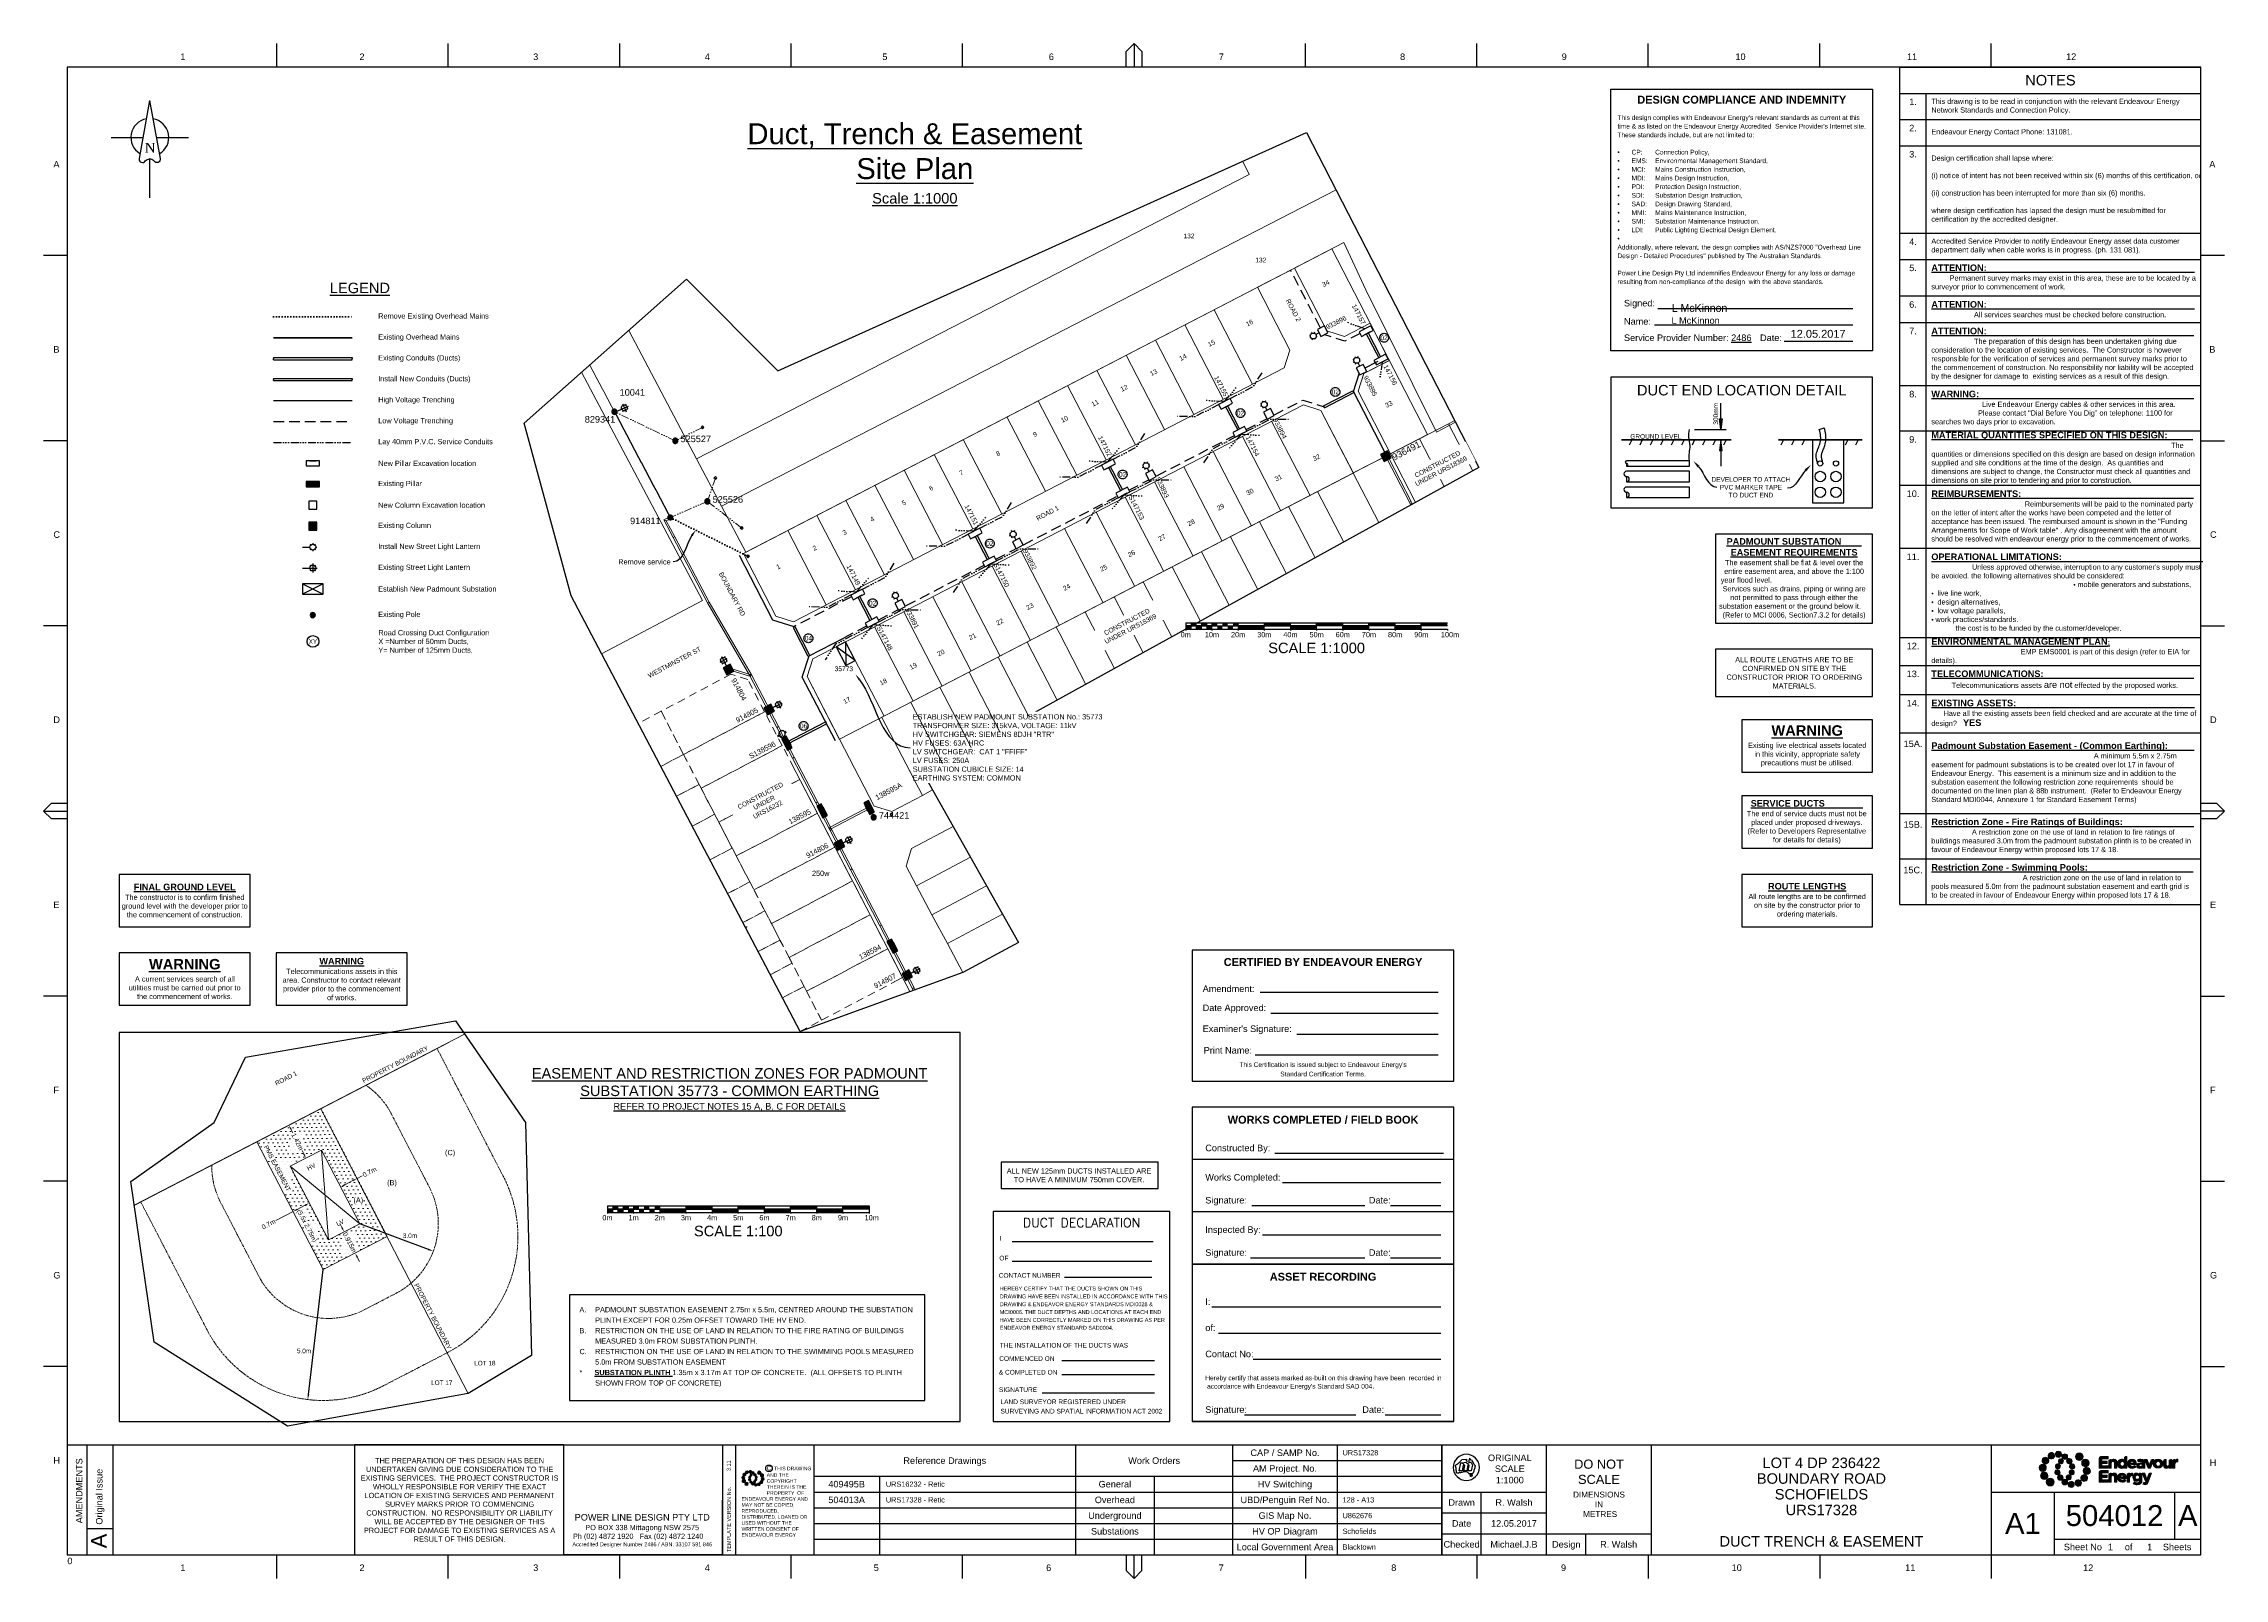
# Paper-space layout 'DTE' of a CAD drawing. Header units: metres, sheet in millimetres. Extents: x -9 to 824, y -9 to 577.
# The model-space entities are those that its viewports show. They can reach past a viewport. Long polylines and large blocks are cut down to what shows.
import ezdxf
from ezdxf import colors
from ezdxf.entities.mleader import LeaderData, LeaderLine
from ezdxf.enums import TextEntityAlignment as Align
from ezdxf.math import Vec2, Vec3

# ---------------------------------------------------------------- set-up
doc = ezdxf.new("R2010")
doc.units = ezdxf.units.M
for name, pattern in [('Cable Exist OH', [1, 1, 0]), ('Cable Remove', [1, 0, -1]), ('Dash', [5, 3, -2]), ('DASHED', [19.05, 12.7, -6.35]), ('IE Trench LV', [6, 4, -2]), ('PHANTOM', [6.15, 3, -0.75, 0.3, -0.75, 0.3, -0.75, 0.3]), ('PHANTOMX2', [6.6, 3, -0.75, 0.2, -0.75, 0.2, -0.75, 0.2, -0.75])]:
    doc.linetypes.add(name, pattern=pattern)
doc.layers.get('0').update_dxf_attribs({"color": 6})
for name, color, linetype, lineweight in [('_User Miscellaneous1', 30, 'Continuous', 13), ('_User Miscellaneous9', 211, 'Continuous', 13), ('_User_LV_Exist', 5, 'Continuous', 35), ('Cadastre Developer_SP_NEW', 92, 'Continuous', 15), ('Cadastre Land Parcels_SP_EXT', 118, 'Continuous', 15), ('Services_SP_EXT', 42, 'PHANTOMX2', 20), ('Services_SP_MOD', 3, 'PHANTOMX2', 20)]:
    doc.layers.add(name, color=color, linetype=linetype, lineweight=lineweight)
doc.layers.add('_User Miscellaneous10', color=252, linetype='Continuous', lineweight=13, plot=False, transparency=0.65)
doc.layers.add('_User Miscellaneous12', color=252, linetype='Continuous', lineweight=13, plot=False, transparency=0.5)
for name, color, linetype in [('Duct_SP_NEW', 2, 'Continuous'), ('Equip_LV_NEW', 2, 'Continuous'), ('Equip_SP_SL_EXT', 7, 'Continuous'), ('Equip_SP_SL_NEW', 2, 'Continuous'), ('Mains_HV_MOD', 3, 'Continuous'), ('Mains_LV_MOD', 3, 'Continuous'), ('Notes', 7, 'Continuous'), ('Services_SP_NEW_UG', 2, 'IE Trench LV'), ('Sub_SP_NEW', 2, 'Continuous'), ('SupportsOH_SP_TR_HV_LV_SL_EXT', 7, 'Continuous'), ('SupportsUG_SP_LV_EXT', 7, 'Continuous'), ('SupportsUG_SP_LV_NEW', 2, 'Continuous'), ('SupportsUG_SP_LV_SL_EXT', 7, 'Continuous'), ('SupportsUG_SP_LV_SL_NEW', 2, 'Continuous'), ('Trench_SP_NEW', 2, 'Continuous')]:
    doc.layers.add(name, color=color, linetype=linetype)
doc.layers.add('Viewports', color=6, linetype='Continuous', plot=False)
doc.styles.add('ARIAL', font='arial.ttf', dxfattribs={"height": 2})
doc.styles.add('COLUMN_LABEL', font='arial.ttf', dxfattribs={"height": 2})
doc.styles.add('Elec', font='romand__.ttf')
doc.styles.add('iecARIAL', font='arial.ttf', dxfattribs={"height": 2})
doc.styles.add('iecNAME', font='times.ttf')
doc.styles.add('ieISOCP', font='arial.ttf', dxfattribs={"height": 1.5})
doc.styles.add('POLE_LABEL', font='arial.ttf', dxfattribs={"height": 2})
doc.styles.add('SL_LABEL', font='arial.ttf', dxfattribs={"height": 2})
doc.styles.get("Standard").update_dxf_attribs({"font": 'arial.ttf'})
doc.linetypes.add('IE Trench HV', pattern='A,4,-0.4,["/",Standard,S=2,R=0,X=0.25,Y=-1],-1.6', length=6)
doc.dimstyles.get("Standard").update_dxf_attribs({"dimtxt": 2, "dimasz": 3, "dimexe": 1, "dimexo": 3, "dimgap": 0.5, "dimtad": 0, "dimlfac": -1, "dimzin": 12, "dimdsep": 46, "dimtxsty": 'Standard', "dimcen": 1, "dimclrd": 256, "dimclre": 256, "dimclrt": 256, "dimadec": 0, "dimazin": 3, "dimtfac": 1, "dimtmove": 0, "dimatfit": 3, "dimfxl": 1, "dimfxlon": 1, "dimtolj": 1, "dimtzin": 0, "dimlwd": -1, "dimlwe": -1, "dimarcsym": 0})

# ---------------------------------------------------------------- blocks, each defined once
blk = doc.blocks.new('EE_LOGO_SMALL')
at = {"layer": 'Notes'}
h = blk.add_hatch(color=256, dxfattribs=at)
edge = h.paths.add_edge_path()
edge.add_spline(control_points=[(-8.4, 2), (-9.2, 2), (-9.8, 1.4), (-9.8, 0.7), (-9.9, -0.1), (-9.3, -0.7), (-8.6, -0.8), (-7.8, -0.8), (-7.2, -0.2), (-7.1, 0.5), (-7.1, 1.3), (-7.7, 1.9), (-8.4, 2)], knot_values=[0, 0, 0, 0, 1, 1, 1, 2, 2, 2, 3, 3, 3, 4, 4, 4, 4], degree=3, periodic=0)
h = blk.add_hatch(color=256, dxfattribs=at)
edge = h.paths.add_edge_path()
edge.add_spline(control_points=[(-6.8, 4.5), (-7.4, 4.8), (-8.2, 4.6), (-8.6, 4), (-8.9, 3.4), (-8.7, 2.6), (-8.1, 2.2), (-7.5, 1.9), (-6.7, 2.1), (-6.3, 2.7), (-6, 3.3), (-6.2, 4.1), (-6.8, 4.5)], knot_values=[0, 0, 0, 0, 1, 1, 1, 2, 2, 2, 3, 3, 3, 4, 4, 4, 4], degree=3, periodic=0)
h = blk.add_hatch(color=256, dxfattribs=at)
edge = h.paths.add_edge_path()
edge.add_spline(control_points=[(-4.2, 5.9), (-4.6, 6.5), (-5.3, 6.6), (-5.9, 6.3), (-6.4, 5.9), (-6.6, 5.1), (-6.2, 4.6), (-5.9, 4), (-5.1, 3.8), (-4.6, 4.2), (-4, 4.6), (-3.8, 5.3), (-4.2, 5.9)], knot_values=[0, 0, 0, 0, 1, 1, 1, 2, 2, 2, 3, 3, 3, 4, 4, 4, 4], degree=3, periodic=0)
h = blk.add_hatch(color=256, dxfattribs=at)
edge = h.paths.add_edge_path()
edge.add_spline(control_points=[(-1.3, 5.9), (-1.4, 6.5), (-2, 7), (-2.6, 6.9), (-3.3, 6.9), (-3.7, 6.3), (-3.7, 5.6), (-3.6, 5), (-3, 4.5), (-2.4, 4.6), (-1.7, 4.7), (-1.3, 5.2), (-1.3, 5.9)], knot_values=[0, 0, 0, 0, 1, 1, 1, 2, 2, 2, 3, 3, 3, 4, 4, 4, 4], degree=3, periodic=0)
h = blk.add_hatch(color=256, dxfattribs=at)
edge = h.paths.add_edge_path()
edge.add_spline(control_points=[(-2.5, 2.1), (-3, 2.2), (-3.5, 1.9), (-3.6, 1.3), (-3.7, 0.8), (-3.4, 0.3), (-2.9, 0.2), (-2.4, 0.1), (-1.9, 0.4), (-1.8, 0.9), (-1.7, 1.5), (-2, 2), (-2.5, 2.1)], knot_values=[0, 0, 0, 0, 1, 1, 1, 2, 2, 2, 3, 3, 3, 4, 4, 4, 4], degree=3, periodic=0)
h = blk.add_hatch(color=256, dxfattribs=at)
edge = h.paths.add_edge_path()
edge.add_spline(control_points=[(1, 4.9), (1, 4.3), (0.5, 3.8), (-0.1, 3.8), (-0.7, 3.8), (-1.2, 4.3), (-1.2, 4.9), (-1.2, 5.5), (-0.7, 6), (-0.1, 6), (0.5, 6), (1, 5.5), (1, 4.9)], knot_values=[0, 0, 0, 0, 1, 1, 1, 2, 2, 2, 3, 3, 3, 4, 4, 4, 4], degree=3, periodic=0)
edge = h.paths.add_edge_path()
edge.add_spline(control_points=[(-1.4, 4), (-1.9, 4.1), (-2.4, 3.8), (-2.5, 3.3), (-2.6, 2.7), (-2.3, 2.2), (-1.8, 2.1), (-1.3, 2), (-0.7, 2.3), (-0.6, 2.9), (-0.5, 3.4), (-0.9, 3.9), (-1.4, 4)], knot_values=[0, 0, 0, 0, 1, 1, 1, 2, 2, 2, 3, 3, 3, 4, 4, 4, 4], degree=3, periodic=0)
h = blk.add_hatch(color=256, dxfattribs=at)
edge = h.paths.add_edge_path()
edge.add_spline(control_points=[(2.3, 2.4), (2.8, 2.8), (2.8, 3.4), (2.4, 3.9), (2, 4.3), (1.4, 4.3), (0.9, 3.9), (0.5, 3.6), (0.5, 2.9), (0.9, 2.5), (1.2, 2), (1.9, 2), (2.3, 2.4)], knot_values=[0, 0, 0, 0, 1, 1, 1, 2, 2, 2, 3, 3, 3, 4, 4, 4, 4], degree=3, periodic=0)
edge = h.paths.add_edge_path()
edge.add_spline(control_points=[(1, 4.9), (1, 4.3), (0.5, 3.8), (-0.1, 3.8), (-0.7, 3.8), (-1.2, 4.3), (-1.2, 4.9), (-1.2, 5.5), (-0.7, 6), (-0.1, 6), (0.5, 6), (1, 5.5), (1, 4.9)], knot_values=[0, 0, 0, 0, 1, 1, 1, 2, 2, 2, 3, 3, 3, 4, 4, 4, 4], degree=3, periodic=0)
h = blk.add_hatch(color=256, dxfattribs=at)
edge = h.paths.add_edge_path()
edge.add_spline(control_points=[(1, 4.9), (1, 4.3), (0.5, 3.8), (-0.1, 3.8), (-0.7, 3.8), (-1.2, 4.3), (-1.2, 4.9), (-1.2, 5.5), (-0.7, 6), (-0.1, 6), (0.5, 6), (1, 5.5), (1, 4.9)], knot_values=[0, 0, 0, 0, 1, 1, 1, 2, 2, 2, 3, 3, 3, 4, 4, 4, 4], degree=3, periodic=0)
edge = h.paths.add_edge_path(flags=16)
edge.add_spline(control_points=[(1, 4.9), (1, 4.3), (0.5, 3.8), (-0.1, 3.8), (-0.7, 3.8), (-1.2, 4.3), (-1.2, 4.9), (-1.2, 5.5), (-0.7, 6), (-0.1, 6), (0.5, 6), (1, 5.5), (1, 4.9)], knot_values=[0, 0, 0, 0, 1, 1, 1, 2, 2, 2, 3, 3, 3, 4, 4, 4, 4], degree=3, periodic=0)
h = blk.add_hatch(color=256, dxfattribs=at)
edge = h.paths.add_edge_path()
edge.add_spline(control_points=[(3, 0.2), (3.5, 0.3), (3.8, 0.9), (3.7, 1.4), (3.6, 1.9), (3, 2.3), (2.5, 2.1), (1.9, 2), (1.6, 1.4), (1.8, 0.9), (1.9, 0.4), (2.5, 0.1), (3, 0.2)], knot_values=[0, 0, 0, 0, 1, 1, 1, 2, 2, 2, 3, 3, 3, 4, 4, 4, 4], degree=3, periodic=0)
h = blk.add_hatch(color=256, dxfattribs=at)
edge = h.paths.add_edge_path()
edge.add_spline(control_points=[(7, 4.9), (7, 4), (6.3, 3.4), (5.5, 3.4), (4.6, 3.4), (4, 4), (4, 4.9), (4, 5.7), (4.6, 6.4), (5.5, 6.4), (6.3, 6.4), (7, 5.7), (7, 4.9)], knot_values=[0, 0, 0, 0, 1, 1, 1, 2, 2, 2, 3, 3, 3, 4, 4, 4, 4], degree=3, periodic=0)
h = blk.add_hatch(color=256, dxfattribs=at)
edge = h.paths.add_edge_path()
edge.add_spline(control_points=[(8.4, 1.1), (9.1, 1.5), (9.4, 2.3), (9.1, 3), (8.8, 3.7), (7.9, 4.1), (7.2, 3.8), (6.5, 3.4), (6.2, 2.6), (6.5, 1.9), (6.8, 1.2), (7.7, 0.8), (8.4, 1.1)], knot_values=[0, 0, 0, 0, 1, 1, 1, 2, 2, 2, 3, 3, 3, 4, 4, 4, 4], degree=3, periodic=0)
h = blk.add_hatch(color=256, dxfattribs=at)
edge = h.paths.add_edge_path()
edge.add_spline(control_points=[(8.3, -1.9), (9, -1.9), (9.7, -1.4), (9.7, -0.6), (9.7, 0.1), (9.2, 0.8), (8.4, 0.8), (7.7, 0.8), (7, 0.3), (7, -0.5), (6.9, -1.2), (7.5, -1.9), (8.3, -1.9)], knot_values=[0, 0, 0, 0, 1, 1, 1, 2, 2, 2, 3, 3, 3, 4, 4, 4, 4], degree=3, periodic=0)
h = blk.add_hatch(color=256, dxfattribs=at)
edge = h.paths.add_edge_path()
edge.add_spline(control_points=[(-8.5, -1.1), (-9.2, -1.4), (-9.6, -2.3), (-9.3, -3), (-8.9, -3.7), (-8.1, -4), (-7.4, -3.7), (-6.7, -3.4), (-6.3, -2.5), (-6.6, -1.8), (-7, -1.1), (-7.8, -0.8), (-8.5, -1.1)], knot_values=[0, 0, 0, 0, 1, 1, 1, 2, 2, 2, 3, 3, 3, 4, 4, 4, 4], degree=3, periodic=0)
h = blk.add_hatch(color=256, dxfattribs=at)
edge = h.paths.add_edge_path()
edge.add_spline(control_points=[(-7.1, -4.8), (-7.1, -4), (-6.5, -3.3), (-5.6, -3.3), (-4.8, -3.3), (-4.1, -4), (-4.1, -4.8), (-4.1, -5.7), (-4.8, -6.3), (-5.6, -6.3), (-6.5, -6.3), (-7.1, -5.7), (-7.1, -4.8)], knot_values=[0, 0, 0, 0, 1, 1, 1, 2, 2, 2, 3, 3, 3, 4, 4, 4, 4], degree=3, periodic=0)
h = blk.add_hatch(color=256, dxfattribs=at)
edge = h.paths.add_edge_path()
edge.add_spline(control_points=[(-3.1, -0.2), (-3.7, -0.3), (-4, -0.8), (-3.8, -1.4), (-3.7, -1.9), (-3.2, -2.2), (-2.6, -2.1), (-2.1, -1.9), (-1.8, -1.4), (-1.9, -0.9), (-2.1, -0.3), (-2.6, 0), (-3.1, -0.2)], knot_values=[0, 0, 0, 0, 1, 1, 1, 2, 2, 2, 3, 3, 3, 4, 4, 4, 4], degree=3, periodic=0)
h = blk.add_hatch(color=256, dxfattribs=at)
edge = h.paths.add_edge_path()
edge.add_spline(control_points=[(-2.5, -2.3), (-2.9, -2.7), (-3, -3.4), (-2.6, -3.8), (-2.2, -4.2), (-1.5, -4.3), (-1.1, -3.9), (-0.7, -3.5), (-0.6, -2.8), (-1, -2.4), (-1.4, -2), (-2, -1.9), (-2.5, -2.3)], knot_values=[0, 0, 0, 0, 1, 1, 1, 2, 2, 2, 3, 3, 3, 4, 4, 4, 4], degree=3, periodic=0)
h = blk.add_hatch(color=256, dxfattribs=at)
edge = h.paths.add_edge_path()
edge.add_spline(control_points=[(-1.2, -4.8), (-1.2, -4.2), (-0.7, -3.7), (-0.1, -3.7), (0.5, -3.7), (1, -4.2), (1, -4.8), (1, -5.4), (0.5, -5.9), (-0.1, -5.9), (-0.7, -5.9), (-1.2, -5.4), (-1.2, -4.8)], knot_values=[0, 0, 0, 0, 1, 1, 1, 2, 2, 2, 3, 3, 3, 4, 4, 4, 4], degree=3, periodic=0)
h = blk.add_hatch(color=256, dxfattribs=at)
edge = h.paths.add_edge_path()
edge.add_spline(control_points=[(1.2, -3.9), (1.7, -4.1), (2.2, -3.7), (2.3, -3.2), (2.5, -2.7), (2.1, -2.2), (1.6, -2.1), (1.1, -2), (0.6, -2.3), (0.5, -2.8), (0.4, -3.3), (0.7, -3.8), (1.2, -3.9)], knot_values=[0, 0, 0, 0, 1, 1, 1, 2, 2, 2, 3, 3, 3, 4, 4, 4, 4], degree=3, periodic=0)
h = blk.add_hatch(color=256, dxfattribs=at)
edge = h.paths.add_edge_path()
edge.add_spline(control_points=[(1.2, -5.8), (1.3, -6.5), (1.8, -6.9), (2.5, -6.9), (3.1, -6.8), (3.6, -6.2), (3.5, -5.6), (3.4, -5), (2.9, -4.5), (2.2, -4.6), (1.6, -4.6), (1.1, -5.2), (1.2, -5.8)], knot_values=[0, 0, 0, 0, 1, 1, 1, 2, 2, 2, 3, 3, 3, 4, 4, 4, 4], degree=3, periodic=0)
h = blk.add_hatch(color=256, dxfattribs=at)
edge = h.paths.add_edge_path()
edge.add_spline(control_points=[(2.4, -2), (2.9, -2.1), (3.4, -1.8), (3.5, -1.3), (3.6, -0.8), (3.3, -0.3), (2.8, -0.2), (2.2, -0.1), (1.7, -0.4), (1.6, -0.9), (1.5, -1.4), (1.8, -1.9), (2.4, -2)], knot_values=[0, 0, 0, 0, 1, 1, 1, 2, 2, 2, 3, 3, 3, 4, 4, 4, 4], degree=3, periodic=0)
h = blk.add_hatch(color=256, dxfattribs=at)
edge = h.paths.add_edge_path()
edge.add_spline(control_points=[(4, -5.8), (4.4, -6.4), (5.2, -6.6), (5.7, -6.2), (6.3, -5.8), (6.5, -5.1), (6.1, -4.5), (5.7, -4), (5, -3.8), (4.4, -4.2), (3.8, -4.5), (3.7, -5.3), (4, -5.8)], knot_values=[0, 0, 0, 0, 1, 1, 1, 2, 2, 2, 3, 3, 3, 4, 4, 4, 4], degree=3, periodic=0)
h = blk.add_hatch(color=256, dxfattribs=at)
edge = h.paths.add_edge_path()
edge.add_spline(control_points=[(6.7, -4.4), (7.3, -4.8), (8.1, -4.6), (8.4, -4), (8.8, -3.3), (8.6, -2.6), (8, -2.2), (7.3, -1.8), (6.6, -2.1), (6.2, -2.7), (5.8, -3.3), (6, -4.1), (6.7, -4.4)], knot_values=[0, 0, 0, 0, 1, 1, 1, 2, 2, 2, 3, 3, 3, 4, 4, 4, 4], degree=3, periodic=0)
at = {"layer": 'Notes', "lineweight": 0}
for points in [[(1.8, 2.1), (1.8, 2.1)], [(-2, -2.1), (-2, -2.1)]]:
    blk.add_lwpolyline(points, dxfattribs=at)
for points in [[(-8.4, 2), (-9.2, 2), (-9.8, 1.4), (-9.8, 0.7), (-9.9, -0.1), (-9.3, -0.7), (-8.6, -0.8), (-7.8, -0.8), (-7.2, -0.2), (-7.1, 0.5), (-7.1, 1.3), (-7.7, 1.9), (-8.4, 2)], [(-6.8, 4.5), (-7.4, 4.8), (-8.2, 4.6), (-8.6, 4), (-8.9, 3.4), (-8.7, 2.6), (-8.1, 2.2), (-7.5, 1.9), (-6.7, 2.1), (-6.3, 2.7), (-6, 3.3), (-6.2, 4.1), (-6.8, 4.5)], [(-4.2, 5.9), (-4.6, 6.5), (-5.3, 6.6), (-5.9, 6.3), (-6.4, 5.9), (-6.6, 5.1), (-6.2, 4.6), (-5.9, 4), (-5.1, 3.8), (-4.6, 4.2), (-4, 4.6), (-3.8, 5.3), (-4.2, 5.9)], [(-1.3, 5.9), (-1.4, 6.5), (-2, 7), (-2.6, 6.9), (-3.3, 6.9), (-3.7, 6.3), (-3.7, 5.6), (-3.6, 5), (-3, 4.5), (-2.4, 4.6), (-1.7, 4.7), (-1.3, 5.2), (-1.3, 5.9)], [(-2.5, 2.1), (-3, 2.2), (-3.5, 1.9), (-3.6, 1.3), (-3.7, 0.8), (-3.4, 0.3), (-2.9, 0.2), (-2.4, 0.1), (-1.9, 0.4), (-1.8, 0.9), (-1.7, 1.5), (-2, 2), (-2.5, 2.1)], [(-1.4, 4), (-1.9, 4.1), (-2.4, 3.8), (-2.5, 3.3), (-2.6, 2.7), (-2.3, 2.2), (-1.8, 2.1), (-1.3, 2), (-0.7, 2.3), (-0.6, 2.9), (-0.5, 3.4), (-0.9, 3.9), (-1.4, 4)], [(1, 4.9), (1, 4.3), (0.5, 3.8), (-0.1, 3.8), (-0.7, 3.8), (-1.2, 4.3), (-1.2, 4.9), (-1.2, 5.5), (-0.7, 6), (-0.1, 6), (0.5, 6), (1, 5.5), (1, 4.9)], [(1, 4.9), (1, 4.3), (0.5, 3.8), (-0.1, 3.8), (-0.7, 3.8), (-1.2, 4.3), (-1.2, 4.9), (-1.2, 5.5), (-0.7, 6), (-0.1, 6), (0.5, 6), (1, 5.5), (1, 4.9)], [(2.3, 2.4), (2.8, 2.8), (2.8, 3.4), (2.4, 3.9), (2, 4.3), (1.4, 4.3), (0.9, 3.9), (0.5, 3.6), (0.5, 2.9), (0.9, 2.5), (1.2, 2), (1.9, 2), (2.3, 2.4)], [(3, 0.2), (3.5, 0.3), (3.8, 0.9), (3.7, 1.4), (3.6, 1.9), (3, 2.3), (2.5, 2.1), (1.9, 2), (1.6, 1.4), (1.8, 0.9), (1.9, 0.4), (2.5, 0.1), (3, 0.2)], [(7, 4.9), (7, 4), (6.3, 3.4), (5.5, 3.4), (4.6, 3.4), (4, 4), (4, 4.9), (4, 5.7), (4.6, 6.4), (5.5, 6.4), (6.3, 6.4), (7, 5.7), (7, 4.9)], [(8.4, 1.1), (9.1, 1.5), (9.4, 2.3), (9.1, 3), (8.8, 3.7), (7.9, 4.1), (7.2, 3.8), (6.5, 3.4), (6.2, 2.6), (6.5, 1.9), (6.8, 1.2), (7.7, 0.8), (8.4, 1.1)], [(8.3, -1.9), (9, -1.9), (9.7, -1.4), (9.7, -0.6), (9.7, 0.1), (9.2, 0.8), (8.4, 0.8), (7.7, 0.8), (7, 0.3), (7, -0.5), (6.9, -1.2), (7.5, -1.9), (8.3, -1.9)], [(-8.5, -1.1), (-9.2, -1.4), (-9.6, -2.3), (-9.3, -3), (-8.9, -3.7), (-8.1, -4), (-7.4, -3.7), (-6.7, -3.4), (-6.3, -2.5), (-6.6, -1.8), (-7, -1.1), (-7.8, -0.8), (-8.5, -1.1)], [(-7.1, -4.8), (-7.1, -4), (-6.5, -3.3), (-5.6, -3.3), (-4.8, -3.3), (-4.1, -4), (-4.1, -4.8), (-4.1, -5.7), (-4.8, -6.3), (-5.6, -6.3), (-6.5, -6.3), (-7.1, -5.7), (-7.1, -4.8)], [(-3.1, -0.2), (-3.7, -0.3), (-4, -0.8), (-3.8, -1.4), (-3.7, -1.9), (-3.2, -2.2), (-2.6, -2.1), (-2.1, -1.9), (-1.8, -1.4), (-1.9, -0.9), (-2.1, -0.3), (-2.6, 0), (-3.1, -0.2)], [(-2.5, -2.3), (-2.9, -2.7), (-3, -3.4), (-2.6, -3.8), (-2.2, -4.2), (-1.5, -4.3), (-1.1, -3.9), (-0.7, -3.5), (-0.6, -2.8), (-1, -2.4), (-1.4, -2), (-2, -1.9), (-2.5, -2.3)], [(-1.2, -4.8), (-1.2, -4.2), (-0.7, -3.7), (-0.1, -3.7), (0.5, -3.7), (1, -4.2), (1, -4.8), (1, -5.4), (0.5, -5.9), (-0.1, -5.9), (-0.7, -5.9), (-1.2, -5.4), (-1.2, -4.8)], [(1.2, -3.9), (1.7, -4.1), (2.2, -3.7), (2.3, -3.2), (2.5, -2.7), (2.1, -2.2), (1.6, -2.1), (1.1, -2), (0.6, -2.3), (0.5, -2.8), (0.4, -3.3), (0.7, -3.8), (1.2, -3.9)], [(1.2, -5.8), (1.3, -6.5), (1.8, -6.9), (2.5, -6.9), (3.1, -6.8), (3.6, -6.2), (3.5, -5.6), (3.4, -5), (2.9, -4.5), (2.2, -4.6), (1.6, -4.6), (1.1, -5.2), (1.2, -5.8)], [(2.4, -2), (2.9, -2.1), (3.4, -1.8), (3.5, -1.3), (3.6, -0.8), (3.3, -0.3), (2.8, -0.2), (2.2, -0.1), (1.7, -0.4), (1.6, -0.9), (1.5, -1.4), (1.8, -1.9), (2.4, -2)], [(4, -5.8), (4.4, -6.4), (5.2, -6.6), (5.7, -6.2), (6.3, -5.8), (6.5, -5.1), (6.1, -4.5), (5.7, -4), (5, -3.8), (4.4, -4.2), (3.8, -4.5), (3.7, -5.3), (4, -5.8)], [(6.7, -4.4), (7.3, -4.8), (8.1, -4.6), (8.4, -4), (8.8, -3.3), (8.6, -2.6), (8, -2.2), (7.3, -1.8), (6.6, -2.1), (6.2, -2.7), (5.8, -3.3), (6, -4.1), (6.7, -4.4)]]:
    blk.add_open_spline(points, degree=3, knots=[0, 0, 0, 0, 1, 1, 1, 2, 2, 2, 3, 3, 3, 4, 4, 4, 4], dxfattribs=at)
blk = doc.blocks.new('EE_COPYRIGHT_A1')
at = {"layer": 'Notes'}
blk.add_circle((9.53, -0.82), 1.15, dxfattribs=at)
at = {"xscale": 0.4, "yscale": 0.4, "zscale": 0.4}
blk.add_blockref('EE_LOGO_SMALL', (3.96, -4.29), dxfattribs=at)
at = {"layer": 'Notes', "insert": (0, 0), "char_height": 1.25, "width": 24.1208, "attachment_point": 1, "style": 'ARIAL'}
blk.add_mtext('\\pt8.75;               ^I{\\H1.2x;C } THIS DRAWING\\P\\pi-8.75,l8.75,t8.75,20;       ^IAND THE ^I\\P\\pi0,t8.75;COPYRIGHT\\P\\pi-8.75,t1.25,8.75;^I^ITHEREIN IS THE PROPERTY  OF \\P\\pi0,l0,t1.25;ENDEAVOUR ENERGY AND MAY NOT BE COPIED, REPRODUCED, DISTRIBUTED, LOANED OR USED WITHOUT THE WRITTEN CONSENT OF ENDEAVOUR ENERGY', dxfattribs=at)
blk = doc.blocks.new('EE_LOGO')
h = blk.add_hatch(color=256)
edge = h.paths.add_edge_path()
edge.add_spline(control_points=[(-25.34, 1.94), (-26.08, 1.98), (-26.72, 1.41), (-26.77, 0.66), (-26.81, -0.09), (-26.24, -0.72), (-25.49, -0.77), (-24.74, -0.81), (-24.1, -0.24), (-24.06, 0.51), (-24.02, 1.25), (-24.59, 1.89), (-25.34, 1.94)], knot_values=[0, 0, 0, 0, 1, 1, 1, 2, 2, 2, 3, 3, 3, 4, 4, 4, 4], degree=3, periodic=0)
h = blk.add_hatch(color=256)
edge = h.paths.add_edge_path()
edge.add_spline(control_points=[(-23.73, 4.46), (-24.34, 4.81), (-25.13, 4.61), (-25.49, 3.99), (-25.85, 3.38), (-25.64, 2.59), (-25.03, 2.23), (-24.41, 1.87), (-23.63, 2.08), (-23.27, 2.69), (-22.91, 3.31), (-23.12, 4.1), (-23.73, 4.46)], knot_values=[0, 0, 0, 0, 1, 1, 1, 2, 2, 2, 3, 3, 3, 4, 4, 4, 4], degree=3, periodic=0)
h = blk.add_hatch(color=256)
edge = h.paths.add_edge_path()
edge.add_spline(control_points=[(-21.12, 5.87), (-21.48, 6.44), (-22.24, 6.61), (-22.81, 6.24), (-23.37, 5.88), (-23.54, 5.12), (-23.17, 4.55), (-22.81, 3.98), (-22.05, 3.82), (-21.48, 4.19), (-20.92, 4.55), (-20.75, 5.31), (-21.12, 5.87)], knot_values=[0, 0, 0, 0, 1, 1, 1, 2, 2, 2, 3, 3, 3, 4, 4, 4, 4], degree=3, periodic=0)
h = blk.add_hatch(color=256)
edge = h.paths.add_edge_path()
edge.add_spline(control_points=[(-19.43, 2.06), (-19.94, 2.17), (-20.44, 1.84), (-20.55, 1.33), (-20.66, 0.82), (-20.34, 0.32), (-19.83, 0.21), (-19.32, 0.1), (-18.81, 0.42), (-18.71, 0.93), (-18.59, 1.44), (-18.92, 1.95), (-19.43, 2.06)], knot_values=[0, 0, 0, 0, 1, 1, 1, 2, 2, 2, 3, 3, 3, 4, 4, 4, 4], degree=3, periodic=0)
h = blk.add_hatch(color=256)
edge = h.paths.add_edge_path()
edge.add_spline(control_points=[(-18.27, 5.87), (-18.34, 6.5), (-18.91, 6.97), (-19.54, 6.9), (-20.18, 6.84), (-20.65, 6.27), (-20.58, 5.63), (-20.52, 4.99), (-19.95, 4.53), (-19.31, 4.59), (-18.67, 4.66), (-18.21, 5.23), (-18.27, 5.87)], knot_values=[0, 0, 0, 0, 1, 1, 1, 2, 2, 2, 3, 3, 3, 4, 4, 4, 4], degree=3, periodic=0)
h = blk.add_hatch(color=256)
edge = h.paths.add_edge_path()
edge.add_spline(control_points=[(-15.91, 4.86), (-15.91, 4.26), (-16.4, 3.77), (-17, 3.77), (-17.6, 3.77), (-18.08, 4.26), (-18.08, 4.86), (-18.08, 5.46), (-17.6, 5.95), (-17, 5.95), (-16.4, 5.95), (-15.91, 5.46), (-15.91, 4.86)], knot_values=[0, 0, 0, 0, 1, 1, 1, 2, 2, 2, 3, 3, 3, 4, 4, 4, 4], degree=3, periodic=0)
edge = h.paths.add_edge_path()
edge.add_spline(control_points=[(-18.29, 3.97), (-18.8, 4.08), (-19.3, 3.76), (-19.41, 3.25), (-19.52, 2.74), (-19.2, 2.23), (-18.69, 2.12), (-18.18, 2.01), (-17.67, 2.33), (-17.56, 2.84), (-17.45, 3.35), (-17.78, 3.86), (-18.29, 3.97)], knot_values=[0, 0, 0, 0, 1, 1, 1, 2, 2, 2, 3, 3, 3, 4, 4, 4, 4], degree=3, periodic=0)
h = blk.add_hatch(color=256)
edge = h.paths.add_edge_path()
edge.add_spline(control_points=[(-14.59, 2.36), (-14.16, 2.75), (-14.12, 3.41), (-14.51, 3.84), (-14.89, 4.27), (-15.55, 4.31), (-15.99, 3.93), (-16.42, 3.54), (-16.46, 2.88), (-16.07, 2.45), (-15.69, 2.01), (-15.02, 1.98), (-14.59, 2.36)], knot_values=[0, 0, 0, 0, 1, 1, 1, 2, 2, 2, 3, 3, 3, 4, 4, 4, 4], degree=3, periodic=0)
edge = h.paths.add_edge_path()
edge.add_spline(control_points=[(-15.91, 4.86), (-15.91, 4.26), (-16.4, 3.77), (-17, 3.77), (-17.6, 3.77), (-18.08, 4.26), (-18.08, 4.86), (-18.08, 5.46), (-17.6, 5.95), (-17, 5.95), (-16.4, 5.95), (-15.91, 5.46), (-15.91, 4.86)], knot_values=[0, 0, 0, 0, 1, 1, 1, 2, 2, 2, 3, 3, 3, 4, 4, 4, 4], degree=3, periodic=0)
h = blk.add_hatch(color=256)
edge = h.paths.add_edge_path()
edge.add_spline(control_points=[(-15.91, 4.86), (-15.91, 4.26), (-16.4, 3.77), (-17, 3.77), (-17.6, 3.77), (-18.08, 4.26), (-18.08, 4.86), (-18.08, 5.46), (-17.6, 5.95), (-17, 5.95), (-16.4, 5.95), (-15.91, 5.46), (-15.91, 4.86)], knot_values=[0, 0, 0, 0, 1, 1, 1, 2, 2, 2, 3, 3, 3, 4, 4, 4, 4], degree=3, periodic=0)
edge = h.paths.add_edge_path(flags=16)
edge.add_spline(control_points=[(-15.91, 4.86), (-15.91, 4.26), (-16.4, 3.77), (-17, 3.77), (-17.6, 3.77), (-18.08, 4.26), (-18.08, 4.86), (-18.08, 5.46), (-17.6, 5.95), (-17, 5.95), (-16.4, 5.95), (-15.91, 5.46), (-15.91, 4.86)], knot_values=[0, 0, 0, 0, 1, 1, 1, 2, 2, 2, 3, 3, 3, 4, 4, 4, 4], degree=3, periodic=0)
h = blk.add_hatch(color=256)
edge = h.paths.add_edge_path()
edge.add_spline(control_points=[(-13.94, 0.18), (-13.41, 0.32), (-13.09, 0.87), (-13.23, 1.4), (-13.37, 1.93), (-13.92, 2.25), (-14.45, 2.11), (-14.98, 1.97), (-15.3, 1.42), (-15.16, 0.89), (-15.02, 0.36), (-14.47, 0.04), (-13.94, 0.18)], knot_values=[0, 0, 0, 0, 1, 1, 1, 2, 2, 2, 3, 3, 3, 4, 4, 4, 4], degree=3, periodic=0)
h = blk.add_hatch(color=256)
edge = h.paths.add_edge_path()
edge.add_spline(control_points=[(-9.93, 4.86), (-9.93, 4.03), (-10.61, 3.35), (-11.44, 3.35), (-12.28, 3.35), (-12.95, 4.03), (-12.95, 4.86), (-12.95, 5.69), (-12.28, 6.37), (-11.44, 6.37), (-10.61, 6.37), (-9.93, 5.69), (-9.93, 4.86)], knot_values=[0, 0, 0, 0, 1, 1, 1, 2, 2, 2, 3, 3, 3, 4, 4, 4, 4], degree=3, periodic=0)
h = blk.add_hatch(color=256)
edge = h.paths.add_edge_path()
edge.add_spline(control_points=[(-8.55, 1.13), (-7.83, 1.45), (-7.5, 2.29), (-7.82, 3.01), (-8.14, 3.73), (-8.98, 4.06), (-9.7, 3.74), (-10.42, 3.42), (-10.75, 2.58), (-10.43, 1.86), (-10.11, 1.14), (-9.27, 0.81), (-8.55, 1.13)], knot_values=[0, 0, 0, 0, 1, 1, 1, 2, 2, 2, 3, 3, 3, 4, 4, 4, 4], degree=3, periodic=0)
h = blk.add_hatch(color=256)
edge = h.paths.add_edge_path()
edge.add_spline(control_points=[(-8.66, -1.92), (-7.91, -1.96), (-7.27, -1.39), (-7.23, -0.64), (-7.19, 0.1), (-7.76, 0.74), (-8.51, 0.78), (-9.25, 0.83), (-9.89, 0.26), (-9.94, -0.49), (-9.98, -1.24), (-9.41, -1.88), (-8.66, -1.92)], knot_values=[0, 0, 0, 0, 1, 1, 1, 2, 2, 2, 3, 3, 3, 4, 4, 4, 4], degree=3, periodic=0)
h = blk.add_hatch(color=256)
edge = h.paths.add_edge_path()
edge.add_spline(control_points=[(-3.85, 0.44), (-3.85, 0.44), (-3.85, 4.25), (-3.85, 4.3), (-3.85, 4.35), (-3.85, 4.86), (-3.29, 4.86), (-2.74, 4.86), (-0.49, 4.86), (-0.49, 4.86), (-0.49, 4.86), (-0.49, 4), (-0.49, 4), (-0.49, 4), (-2.89, 4), (-2.89, 4), (-2.89, 4), (-2.89, 3.1), (-2.89, 3.1), (-2.89, 3.1), (-0.8, 3.1), (-0.8, 3.1), (-0.8, 3.1), (-0.8, 2.23), (-0.8, 2.23), (-0.8, 2.23), (-2.89, 2.23), (-2.89, 2.23), (-2.89, 2.23), (-2.89, 1.31), (-2.89, 1.31), (-2.89, 1.31), (-0.49, 1.31), (-0.49, 1.31), (-0.49, 1.31), (-0.49, 0.44), (-0.49, 0.44), (-0.49, 0.44), (-3.85, 0.44), (-3.85, 0.44)], knot_values=[0, 0, 0, 0, 1, 1, 1, 2, 2, 2, 3, 3, 3, 4, 4, 4, 5, 5, 5, 6, 6, 6, 7, 7, 7, 8, 8, 8, 9, 9, 9, 10, 10, 10, 11, 11, 11, 12, 12, 12, 13, 13, 13, 13], degree=3, periodic=0)
h = blk.add_hatch(color=256)
edge = h.paths.add_edge_path()
edge.add_spline(control_points=[(1.94, 0.44), (1.94, 0.44), (1.94, 2.33), (1.94, 2.33), (1.94, 2.78), (1.73, 3.02), (1.36, 3.02), (1, 3.02), (0.76, 2.78), (0.76, 2.33), (0.76, 2.33), (0.76, 0.44), (0.76, 0.44), (0.76, 0.44), (-0.2, 0.44), (-0.2, 0.44), (-0.2, 0.44), (-0.2, 3.21), (-0.2, 3.27), (-0.2, 3.33), (-0.2, 3.82), (0.36, 3.82), (0.76, 3.82), (0.76, 3.82), (0.76, 3.82), (0.76, 3.82), (0.76, 3.35), (0.76, 3.35), (0.98, 3.63), (1.27, 3.89), (1.75, 3.89), (2.48, 3.89), (2.9, 3.41), (2.9, 2.63), (2.9, 2.63), (2.9, 0.44), (2.9, 0.44), (2.9, 0.44), (1.94, 0.44), (1.94, 0.44)], knot_values=[0, 0, 0, 0, 1, 1, 1, 2, 2, 2, 3, 3, 3, 4, 4, 4, 5, 5, 5, 6, 6, 6, 7, 7, 7, 8, 8, 8, 9, 9, 9, 10, 10, 10, 11, 11, 11, 12, 12, 12, 13, 13, 13, 13], degree=3, periodic=0)
h = blk.add_hatch(color=256)
edge = h.paths.add_edge_path(flags=16)
edge.add_spline(control_points=[(5.8, 2.13), (5.8, 2.69), (5.43, 3.07), (4.98, 3.07), (4.53, 3.07), (4.15, 2.7), (4.15, 2.13), (4.15, 2.13), (4.15, 2.12), (4.15, 2.12), (4.15, 1.56), (4.53, 1.19), (4.98, 1.19), (5.43, 1.19), (5.8, 1.56), (5.8, 2.12), (5.8, 2.12), (5.8, 2.13), (5.8, 2.13)], knot_values=[0, 0, 0, 0, 1, 1, 1, 2, 2, 2, 3, 3, 3, 4, 4, 4, 5, 5, 5, 6, 6, 6, 6], degree=3, periodic=0)
edge = h.paths.add_edge_path()
edge.add_spline(control_points=[(5.79, 0.44), (5.79, 0.44), (5.79, 0.92), (5.79, 0.92), (5.55, 0.6), (5.23, 0.37), (4.73, 0.37), (3.94, 0.37), (3.19, 0.99), (3.19, 2.12), (3.19, 2.12), (3.19, 2.13), (3.19, 2.13), (3.19, 3.26), (3.93, 3.88), (4.73, 3.88), (5.24, 3.88), (5.56, 3.65), (5.79, 3.38), (5.79, 3.38), (5.79, 4.27), (5.79, 4.3), (5.79, 4.34), (5.79, 4.86), (6.34, 4.86), (6.73, 4.86), (6.75, 4.86), (6.75, 4.86), (6.75, 4.86), (6.75, 0.44), (6.75, 0.44), (6.75, 0.44), (5.79, 0.44), (5.79, 0.44)], knot_values=[0, 0, 0, 0, 1, 1, 1, 2, 2, 2, 3, 3, 3, 4, 4, 4, 5, 5, 5, 6, 6, 6, 7, 7, 7, 8, 8, 8, 9, 9, 9, 10, 10, 10, 11, 11, 11, 11], degree=3, periodic=0)
h = blk.add_hatch(color=256)
edge = h.paths.add_edge_path()
edge.add_spline(control_points=[(8.69, 3.89), (7.7, 3.89), (7.01, 3.09), (7.01, 2.13), (7.01, 2.13), (7.01, 2.12), (7.01, 2.12), (7.01, 1.08), (7.77, 0.37), (8.78, 0.37), (9.39, 0.37), (9.85, 0.61), (10.16, 1), (10.16, 1), (9.62, 1.48), (9.62, 1.48), (9.35, 1.24), (9.12, 1.14), (8.79, 1.14), (8.33, 1.13), (8, 1.49), (7.95, 1.86), (7.91, 2.18), (7.93, 2.29), (7.95, 2.43), (8.02, 2.85), (8.29, 3.12), (8.69, 3.12), (9.09, 3.12), (9.34, 2.83), (9.4, 2.4), (9.4, 2.4), (8.14, 2.4), (8.14, 2.4), (8.14, 2.4), (8.12, 1.8), (8.64, 1.8), (9.17, 1.8), (10.32, 1.8), (10.32, 1.8), (10.33, 1.89), (10.34, 1.95), (10.34, 2.04), (10.34, 2.04), (10.34, 2.05), (10.34, 2.05), (10.34, 3.01), (9.82, 3.89), (8.69, 3.89)], knot_values=[0, 0, 0, 0, 1, 1, 1, 2, 2, 2, 3, 3, 3, 4, 4, 4, 5, 5, 5, 6, 6, 6, 7, 7, 7, 8, 8, 8, 9, 9, 9, 10, 10, 10, 11, 11, 11, 12, 12, 12, 13, 13, 13, 14, 14, 14, 15, 15, 15, 16, 16, 16, 16], degree=3, periodic=0)
h = blk.add_hatch(color=256)
edge = h.paths.add_edge_path(flags=16)
edge.add_spline(control_points=[(12.69, 1.8), (12.53, 1.88), (12.31, 1.93), (12.08, 1.93), (11.67, 1.93), (11.42, 1.77), (11.42, 1.46), (11.42, 1.46), (11.42, 1.45), (11.42, 1.45), (11.42, 1.19), (11.63, 1.04), (11.94, 1.04), (12.39, 1.04), (12.69, 1.29), (12.69, 1.63), (12.69, 1.63), (12.69, 1.8), (12.69, 1.8)], knot_values=[0, 0, 0, 0, 1, 1, 1, 2, 2, 2, 3, 3, 3, 4, 4, 4, 5, 5, 5, 6, 6, 6, 6], degree=3, periodic=0)
edge = h.paths.add_edge_path()
edge.add_spline(control_points=[(12.67, 0.44), (12.67, 0.44), (12.67, 0.81), (12.67, 0.81), (12.44, 0.55), (12.12, 0.38), (11.65, 0.38), (11.01, 0.38), (10.49, 0.74), (10.49, 1.41), (10.49, 1.41), (10.49, 1.42), (10.49, 1.42), (10.49, 2.16), (11.05, 2.5), (11.85, 2.5), (12.19, 2.5), (12.44, 2.45), (12.68, 2.37), (12.68, 2.37), (12.68, 2.42), (12.68, 2.42), (12.68, 2.82), (12.43, 3.07), (11.95, 3.07), (11.59, 3.07), (11.33, 3), (11.02, 2.89), (11.02, 2.89), (10.78, 3.62), (10.78, 3.62), (11.15, 3.78), (11.52, 3.89), (12.09, 3.89), (13.14, 3.89), (13.6, 3.35), (13.6, 2.43), (13.6, 2.43), (13.6, 0.44), (13.6, 0.44), (13.6, 0.44), (12.67, 0.44), (12.67, 0.44)], knot_values=[0, 0, 0, 0, 1, 1, 1, 2, 2, 2, 3, 3, 3, 4, 4, 4, 5, 5, 5, 6, 6, 6, 7, 7, 7, 8, 8, 8, 9, 9, 9, 10, 10, 10, 11, 11, 11, 12, 12, 12, 13, 13, 13, 14, 14, 14, 14], degree=3, periodic=0)
h = blk.add_hatch(color=256)
edge = h.paths.add_edge_path()
edge.add_spline(control_points=[(15.71, 0.44), (15.71, 0.44), (14.84, 0.44), (14.84, 0.44), (14.84, 0.44), (13.51, 3.83), (13.51, 3.83), (13.51, 3.83), (14.53, 3.83), (14.53, 3.83), (14.53, 3.83), (15.28, 1.58), (15.28, 1.58), (15.28, 1.58), (15.86, 3.3), (15.86, 3.3), (15.86, 3.3), (16.02, 3.83), (16.4, 3.83), (16.78, 3.83), (17.04, 3.83), (17.04, 3.83), (17.04, 3.83), (15.71, 0.44), (15.71, 0.44)], knot_values=[0, 0, 0, 0, 1, 1, 1, 2, 2, 2, 3, 3, 3, 4, 4, 4, 5, 5, 5, 6, 6, 6, 7, 7, 7, 8, 8, 8, 8], degree=3, periodic=0)
h = blk.add_hatch(color=256)
edge = h.paths.add_edge_path(flags=16)
edge.add_spline(control_points=[(19.52, 2.16), (19.52, 2.66), (19.16, 3.09), (18.63, 3.09), (18.08, 3.09), (17.75, 2.67), (17.75, 2.17), (17.75, 2.17), (17.75, 2.16), (17.75, 2.16), (17.75, 1.66), (18.11, 1.22), (18.64, 1.22), (19.19, 1.22), (19.52, 1.65), (19.52, 2.15), (19.52, 2.15), (19.52, 2.16), (19.52, 2.16)], knot_values=[0, 0, 0, 0, 1, 1, 1, 2, 2, 2, 3, 3, 3, 4, 4, 4, 5, 5, 5, 6, 6, 6, 6], degree=3, periodic=0)
edge = h.paths.add_edge_path()
edge.add_spline(control_points=[(18.63, 0.4), (17.58, 0.4), (16.8, 1.17), (16.8, 2.15), (16.8, 2.15), (16.8, 2.16), (16.8, 2.16), (16.8, 3.13), (17.59, 3.92), (18.64, 3.92), (19.69, 3.92), (20.46, 3.14), (20.46, 2.17), (20.46, 2.17), (20.46, 2.16), (20.46, 2.16), (20.46, 1.19), (19.68, 0.4), (18.63, 0.4)], knot_values=[0, 0, 0, 0, 1, 1, 1, 2, 2, 2, 3, 3, 3, 4, 4, 4, 5, 5, 5, 6, 6, 6, 6], degree=3, periodic=0)
h = blk.add_hatch(color=256)
edge = h.paths.add_edge_path()
edge.add_spline(control_points=[(22.86, 0.44), (22.86, 0.44), (22.86, 0.92), (22.86, 0.92), (22.64, 0.64), (22.36, 0.38), (21.87, 0.38), (21.15, 0.38), (20.72, 0.86), (20.72, 1.63), (20.72, 1.63), (20.72, 3.22), (20.72, 3.27), (20.72, 3.32), (20.72, 3.82), (21.28, 3.82), (21.68, 3.82), (21.68, 3.82), (21.68, 3.82), (21.68, 3.82), (21.68, 1.94), (21.68, 1.94), (21.68, 1.48), (21.9, 1.25), (22.26, 1.25), (22.63, 1.25), (22.86, 1.48), (22.86, 1.94), (22.86, 1.94), (22.86, 3.2), (22.86, 3.27), (22.86, 3.34), (22.87, 3.82), (23.42, 3.82), (23.82, 3.82), (23.82, 3.82), (23.82, 3.82), (23.82, 3.82), (23.82, 0.44), (23.82, 0.44), (23.82, 0.44), (22.86, 0.44), (22.86, 0.44)], knot_values=[0, 0, 0, 0, 1, 1, 1, 2, 2, 2, 3, 3, 3, 4, 4, 4, 5, 5, 5, 6, 6, 6, 7, 7, 7, 8, 8, 8, 9, 9, 9, 10, 10, 10, 11, 11, 11, 12, 12, 12, 13, 13, 13, 14, 14, 14, 14], degree=3, periodic=0)
h = blk.add_hatch(color=256)
edge = h.paths.add_edge_path()
edge.add_spline(control_points=[(26.09, 2.88), (25.46, 2.88), (25.06, 2.5), (25.06, 1.69), (25.06, 1.69), (25.06, 0.44), (25.06, 0.44), (25.06, 0.44), (24.1, 0.44), (24.1, 0.44), (24.1, 0.44), (24.1, 3.24), (24.1, 3.27), (24.1, 3.3), (24.1, 3.83), (24.66, 3.83), (25.22, 3.83), (25.06, 3.83), (25.06, 3.83), (25.06, 3.83), (25.06, 3.14), (25.06, 3.14), (25.26, 3.61), (25.58, 3.91), (26.14, 3.89), (26.14, 3.89), (26.14, 2.88), (26.14, 2.88), (26.14, 2.88), (26.09, 2.88), (26.09, 2.88)], knot_values=[0, 0, 0, 0, 1, 1, 1, 2, 2, 2, 3, 3, 3, 4, 4, 4, 5, 5, 5, 6, 6, 6, 7, 7, 7, 8, 8, 8, 9, 9, 9, 10, 10, 10, 10], degree=3, periodic=0)
h = blk.add_hatch(color=256)
edge = h.paths.add_edge_path()
edge.add_spline(control_points=[(-25.45, -1.11), (-26.17, -1.43), (-26.5, -2.27), (-26.18, -2.99), (-25.86, -3.71), (-25.02, -4.04), (-24.3, -3.72), (-23.58, -3.4), (-23.25, -2.56), (-23.57, -1.84), (-23.88, -1.12), (-24.72, -0.79), (-25.45, -1.11)], knot_values=[0, 0, 0, 0, 1, 1, 1, 2, 2, 2, 3, 3, 3, 4, 4, 4, 4], degree=3, periodic=0)
h = blk.add_hatch(color=256)
edge = h.paths.add_edge_path()
edge.add_spline(control_points=[(-24.06, -4.84), (-24.06, -4.01), (-23.39, -3.33), (-22.55, -3.33), (-21.72, -3.33), (-21.04, -4.01), (-21.04, -4.84), (-21.04, -5.68), (-21.72, -6.35), (-22.55, -6.35), (-23.39, -6.35), (-24.06, -5.68), (-24.06, -4.84)], knot_values=[0, 0, 0, 0, 1, 1, 1, 2, 2, 2, 3, 3, 3, 4, 4, 4, 4], degree=3, periodic=0)
h = blk.add_hatch(color=256)
edge = h.paths.add_edge_path()
edge.add_spline(control_points=[(-20.06, -0.16), (-20.59, -0.3), (-20.9, -0.85), (-20.76, -1.38), (-20.63, -1.91), (-20.08, -2.23), (-19.55, -2.09), (-19.02, -1.95), (-18.7, -1.4), (-18.84, -0.87), (-18.98, -0.34), (-19.52, -0.02), (-20.06, -0.16)], knot_values=[0, 0, 0, 0, 1, 1, 1, 2, 2, 2, 3, 3, 3, 4, 4, 4, 4], degree=3, periodic=0)
h = blk.add_hatch(color=256)
edge = h.paths.add_edge_path()
edge.add_spline(control_points=[(-19.41, -2.34), (-19.84, -2.73), (-19.88, -3.39), (-19.49, -3.82), (-19.1, -4.26), (-18.44, -4.29), (-18.01, -3.91), (-17.58, -3.52), (-17.54, -2.86), (-17.93, -2.43), (-18.31, -2), (-18.97, -1.96), (-19.41, -2.34)], knot_values=[0, 0, 0, 0, 1, 1, 1, 2, 2, 2, 3, 3, 3, 4, 4, 4, 4], degree=3, periodic=0)
h = blk.add_hatch(color=256)
edge = h.paths.add_edge_path()
edge.add_spline(control_points=[(-18.08, -4.84), (-18.08, -4.24), (-17.6, -3.76), (-17, -3.76), (-16.4, -3.76), (-15.91, -4.24), (-15.91, -4.84), (-15.91, -5.44), (-16.4, -5.93), (-17, -5.93), (-17.6, -5.93), (-18.08, -5.44), (-18.08, -4.84)], knot_values=[0, 0, 0, 0, 1, 1, 1, 2, 2, 2, 3, 3, 3, 4, 4, 4, 4], degree=3, periodic=0)
h = blk.add_hatch(color=256)
edge = h.paths.add_edge_path()
edge.add_spline(control_points=[(-15.71, -3.95), (-15.2, -4.06), (-14.69, -3.74), (-14.58, -3.23), (-14.47, -2.72), (-14.8, -2.21), (-15.31, -2.1), (-15.82, -1.99), (-16.32, -2.32), (-16.43, -2.83), (-16.54, -3.34), (-16.22, -3.84), (-15.71, -3.95)], knot_values=[0, 0, 0, 0, 1, 1, 1, 2, 2, 2, 3, 3, 3, 4, 4, 4, 4], degree=3, periodic=0)
h = blk.add_hatch(color=256)
edge = h.paths.add_edge_path()
edge.add_spline(control_points=[(-15.72, -5.85), (-15.66, -6.49), (-15.09, -6.95), (-14.45, -6.89), (-13.81, -6.82), (-13.35, -6.25), (-13.41, -5.62), (-13.48, -4.98), (-14.05, -4.51), (-14.68, -4.58), (-15.33, -4.64), (-15.79, -5.21), (-15.72, -5.85)], knot_values=[0, 0, 0, 0, 1, 1, 1, 2, 2, 2, 3, 3, 3, 4, 4, 4, 4], degree=3, periodic=0)
h = blk.add_hatch(color=256)
edge = h.paths.add_edge_path()
edge.add_spline(control_points=[(-14.57, -2.04), (-14.06, -2.15), (-13.55, -1.83), (-13.44, -1.32), (-13.33, -0.81), (-13.66, -0.3), (-14.17, -0.19), (-14.68, -0.08), (-15.18, -0.4), (-15.29, -0.92), (-15.4, -1.43), (-15.08, -1.93), (-14.57, -2.04)], knot_values=[0, 0, 0, 0, 1, 1, 1, 2, 2, 2, 3, 3, 3, 4, 4, 4, 4], degree=3, periodic=0)
h = blk.add_hatch(color=256)
edge = h.paths.add_edge_path()
edge.add_spline(control_points=[(-12.88, -5.86), (-12.52, -6.43), (-11.76, -6.59), (-11.19, -6.23), (-10.62, -5.86), (-10.46, -5.1), (-10.82, -4.53), (-11.19, -3.97), (-11.95, -3.8), (-12.51, -4.17), (-13.08, -4.53), (-13.25, -5.29), (-12.88, -5.86)], knot_values=[0, 0, 0, 0, 1, 1, 1, 2, 2, 2, 3, 3, 3, 4, 4, 4, 4], degree=3, periodic=0)
h = blk.add_hatch(color=256)
edge = h.paths.add_edge_path()
edge.add_spline(control_points=[(-10.27, -4.44), (-9.65, -4.79), (-8.86, -4.59), (-8.51, -3.97), (-8.15, -3.36), (-8.36, -2.57), (-8.97, -2.22), (-9.58, -1.86), (-10.37, -2.06), (-10.73, -2.68), (-11.09, -3.29), (-10.88, -4.08), (-10.27, -4.44)], knot_values=[0, 0, 0, 0, 1, 1, 1, 2, 2, 2, 3, 3, 3, 4, 4, 4, 4], degree=3, periodic=0)
h = blk.add_hatch(color=256)
edge = h.paths.add_edge_path()
edge.add_spline(control_points=[(-3.85, -4.84), (-3.85, -4.84), (-3.85, -1.03), (-3.85, -0.98), (-3.85, -0.94), (-3.85, -0.42), (-3.29, -0.42), (-2.74, -0.42), (-0.49, -0.42), (-0.49, -0.42), (-0.49, -0.42), (-0.49, -1.29), (-0.49, -1.29), (-0.49, -1.29), (-2.89, -1.29), (-2.89, -1.29), (-2.89, -1.29), (-2.89, -2.19), (-2.89, -2.19), (-2.89, -2.19), (-0.8, -2.19), (-0.8, -2.19), (-0.8, -2.19), (-0.8, -3.05), (-0.8, -3.05), (-0.8, -3.05), (-2.89, -3.05), (-2.89, -3.05), (-2.89, -3.05), (-2.89, -3.98), (-2.89, -3.98), (-2.89, -3.98), (-0.49, -3.98), (-0.49, -3.98), (-0.49, -3.98), (-0.49, -4.84), (-0.49, -4.84), (-0.49, -4.84), (-3.85, -4.84), (-3.85, -4.84)], knot_values=[0, 0, 0, 0, 1, 1, 1, 2, 2, 2, 3, 3, 3, 4, 4, 4, 5, 5, 5, 6, 6, 6, 7, 7, 7, 8, 8, 8, 9, 9, 9, 10, 10, 10, 11, 11, 11, 12, 12, 12, 13, 13, 13, 13], degree=3, periodic=0)
h = blk.add_hatch(color=256)
edge = h.paths.add_edge_path()
edge.add_spline(control_points=[(1.94, -4.84), (1.94, -4.84), (1.94, -2.96), (1.94, -2.96), (1.94, -2.5), (1.73, -2.27), (1.36, -2.27), (1, -2.27), (0.76, -2.5), (0.76, -2.96), (0.76, -2.96), (0.76, -4.84), (0.76, -4.84), (0.76, -4.84), (-0.2, -4.84), (-0.2, -4.84), (-0.2, -4.84), (-0.2, -2.07), (-0.2, -2.01), (-0.2, -1.96), (-0.2, -1.46), (0.36, -1.46), (0.76, -1.46), (0.76, -1.46), (0.76, -1.46), (0.76, -1.46), (0.76, -1.94), (0.76, -1.94), (0.98, -1.65), (1.27, -1.4), (1.75, -1.4), (2.48, -1.4), (2.9, -1.88), (2.9, -2.65), (2.9, -2.65), (2.9, -4.84), (2.9, -4.84), (2.9, -4.84), (1.94, -4.84), (1.94, -4.84)], knot_values=[0, 0, 0, 0, 1, 1, 1, 2, 2, 2, 3, 3, 3, 4, 4, 4, 5, 5, 5, 6, 6, 6, 7, 7, 7, 8, 8, 8, 9, 9, 9, 10, 10, 10, 11, 11, 11, 12, 12, 12, 13, 13, 13, 13], degree=3, periodic=0)
h = blk.add_hatch(color=256)
edge = h.paths.add_edge_path()
edge.add_spline(control_points=[(4.87, -1.4), (3.88, -1.4), (3.19, -2.19), (3.19, -3.16), (3.19, -3.16), (3.19, -3.17), (3.19, -3.17), (3.19, -4.21), (3.94, -4.92), (4.96, -4.92), (5.57, -4.92), (6.03, -4.68), (6.34, -4.29), (6.34, -4.29), (5.79, -3.8), (5.79, -3.8), (5.53, -4.05), (5.29, -4.14), (4.97, -4.15), (4.51, -4.16), (4.18, -3.79), (4.13, -3.42), (4.09, -3.1), (4.11, -3), (4.13, -2.86), (4.2, -2.44), (4.47, -2.17), (4.87, -2.17), (5.27, -2.17), (5.52, -2.46), (5.58, -2.89), (5.58, -2.89), (4.32, -2.89), (4.32, -2.89), (4.32, -2.89), (4.29, -3.49), (4.82, -3.49), (5.35, -3.49), (6.5, -3.49), (6.5, -3.49), (6.51, -3.4), (6.51, -3.34), (6.51, -3.25), (6.51, -3.25), (6.51, -3.23), (6.51, -3.23), (6.51, -2.27), (6, -1.4), (4.87, -1.4)], knot_values=[0, 0, 0, 0, 1, 1, 1, 2, 2, 2, 3, 3, 3, 4, 4, 4, 5, 5, 5, 6, 6, 6, 7, 7, 7, 8, 8, 8, 9, 9, 9, 10, 10, 10, 11, 11, 11, 12, 12, 12, 13, 13, 13, 14, 14, 14, 15, 15, 15, 16, 16, 16, 16], degree=3, periodic=0)
h = blk.add_hatch(color=256)
edge = h.paths.add_edge_path()
edge.add_spline(control_points=[(8.77, -2.4), (8.13, -2.4), (7.74, -2.79), (7.74, -3.6), (7.74, -3.6), (7.74, -4.85), (7.74, -4.85), (7.74, -4.85), (6.78, -4.85), (6.78, -4.85), (6.78, -4.85), (6.78, -2.05), (6.78, -2.02), (6.78, -1.99), (6.77, -1.46), (7.33, -1.46), (7.74, -1.46), (7.74, -1.46), (7.74, -1.46), (7.74, -1.46), (7.74, -2.15), (7.74, -2.15), (7.93, -1.68), (8.25, -1.37), (8.82, -1.4), (8.82, -1.4), (8.82, -2.4), (8.82, -2.4), (8.82, -2.4), (8.77, -2.4), (8.77, -2.4)], knot_values=[0, 0, 0, 0, 1, 1, 1, 2, 2, 2, 3, 3, 3, 4, 4, 4, 5, 5, 5, 6, 6, 6, 7, 7, 7, 8, 8, 8, 9, 9, 9, 10, 10, 10, 10], degree=3, periodic=0)
h = blk.add_hatch(color=256)
edge = h.paths.add_edge_path(flags=16)
edge.add_spline(control_points=[(11.56, -2.97), (11.56, -2.51), (11.2, -2.19), (10.73, -2.19), (10.26, -2.19), (9.91, -2.51), (9.91, -2.97), (9.91, -2.97), (9.91, -2.99), (9.91, -2.99), (9.91, -3.45), (10.26, -3.77), (10.73, -3.77), (11.2, -3.77), (11.56, -3.45), (11.56, -2.99), (11.56, -2.99), (11.56, -2.97), (11.56, -2.97)], knot_values=[0, 0, 0, 0, 1, 1, 1, 2, 2, 2, 3, 3, 3, 4, 4, 4, 5, 5, 5, 6, 6, 6, 6], degree=3, periodic=0)
edge = h.paths.add_edge_path()
edge.add_spline(control_points=[(10.62, -5.87), (10.07, -5.87), (9.55, -5.74), (9.12, -5.51), (9.12, -5.51), (9.45, -4.79), (9.45, -4.79), (9.8, -4.99), (10.14, -5.1), (10.59, -5.1), (11.25, -5.1), (11.56, -4.79), (11.56, -4.18), (11.56, -4.18), (11.56, -4.02), (11.56, -4.02), (11.27, -4.36), (10.96, -4.57), (10.45, -4.57), (9.66, -4.57), (8.95, -3.99), (8.95, -2.99), (8.95, -2.99), (8.95, -2.97), (8.95, -2.97), (8.95, -1.96), (9.68, -1.4), (10.45, -1.4), (10.98, -1.4), (11.29, -1.62), (11.54, -1.9), (11.54, -1.9), (11.54, -1.46), (11.54, -1.46), (11.54, -1.46), (11.54, -1.46), (11.95, -1.46), (12.51, -1.46), (12.5, -2.02), (12.5, -2.02), (12.5, -2.02), (12.5, -4.08), (12.5, -4.08), (12.5, -5.36), (11.87, -5.87), (10.62, -5.87)], knot_values=[0, 0, 0, 0, 1, 1, 1, 2, 2, 2, 3, 3, 3, 4, 4, 4, 5, 5, 5, 6, 6, 6, 7, 7, 7, 8, 8, 8, 9, 9, 9, 10, 10, 10, 11, 11, 11, 12, 12, 12, 13, 13, 13, 14, 14, 14, 15, 15, 15, 15], degree=3, periodic=0)
h = blk.add_hatch(color=256)
edge = h.paths.add_edge_path()
edge.add_spline(control_points=[(14.84, -4.92), (14.58, -5.61), (14.31, -5.87), (13.73, -5.87), (13.38, -5.87), (13.13, -5.78), (12.88, -5.64), (12.88, -5.64), (13.2, -4.94), (13.2, -4.94), (13.33, -5.02), (13.49, -5.07), (13.61, -5.07), (13.78, -5.07), (13.86, -5.02), (13.95, -4.85), (13.95, -4.85), (12.62, -1.46), (12.62, -1.46), (12.62, -1.46), (13.64, -1.46), (13.64, -1.46), (13.64, -1.46), (14.41, -3.76), (14.41, -3.76), (14.41, -3.76), (14.97, -2.01), (14.97, -2.01), (14.97, -2.01), (15.14, -1.46), (15.5, -1.46), (15.86, -1.46), (16.14, -1.46), (16.14, -1.46), (16.14, -1.46), (14.84, -4.92), (14.84, -4.92)], knot_values=[0, 0, 0, 0, 1, 1, 1, 2, 2, 2, 3, 3, 3, 4, 4, 4, 5, 5, 5, 6, 6, 6, 7, 7, 7, 8, 8, 8, 9, 9, 9, 10, 10, 10, 11, 11, 11, 12, 12, 12, 12], degree=3, periodic=0)
at = {"lineweight": 0}
for points in [[(-15.08, 2.11), (-15.08, 2.11)], [(-18.92, -2.1), (-18.92, -2.1)]]:
    blk.add_lwpolyline(points, dxfattribs=at)
for points, knots in [([(-25.34, 1.94), (-26.08, 1.98), (-26.72, 1.41), (-26.77, 0.66), (-26.81, -0.09), (-26.24, -0.72), (-25.49, -0.77), (-24.74, -0.81), (-24.1, -0.24), (-24.06, 0.51), (-24.02, 1.25), (-24.59, 1.89), (-25.34, 1.94)], [0, 0, 0, 0, 1, 1, 1, 2, 2, 2, 3, 3, 3, 4, 4, 4, 4]), ([(-23.73, 4.46), (-24.34, 4.81), (-25.13, 4.61), (-25.49, 3.99), (-25.85, 3.38), (-25.64, 2.59), (-25.03, 2.23), (-24.41, 1.87), (-23.63, 2.08), (-23.27, 2.69), (-22.91, 3.31), (-23.12, 4.1), (-23.73, 4.46)], [0, 0, 0, 0, 1, 1, 1, 2, 2, 2, 3, 3, 3, 4, 4, 4, 4]), ([(-21.12, 5.87), (-21.48, 6.44), (-22.24, 6.61), (-22.81, 6.24), (-23.37, 5.88), (-23.54, 5.12), (-23.17, 4.55), (-22.81, 3.98), (-22.05, 3.82), (-21.48, 4.19), (-20.92, 4.55), (-20.75, 5.31), (-21.12, 5.87)], [0, 0, 0, 0, 1, 1, 1, 2, 2, 2, 3, 3, 3, 4, 4, 4, 4]), ([(-19.43, 2.06), (-19.94, 2.17), (-20.44, 1.84), (-20.55, 1.33), (-20.66, 0.82), (-20.34, 0.32), (-19.83, 0.21), (-19.32, 0.1), (-18.81, 0.42), (-18.71, 0.93), (-18.59, 1.44), (-18.92, 1.95), (-19.43, 2.06)], [0, 0, 0, 0, 1, 1, 1, 2, 2, 2, 3, 3, 3, 4, 4, 4, 4]), ([(-18.27, 5.87), (-18.34, 6.5), (-18.91, 6.97), (-19.54, 6.9), (-20.18, 6.84), (-20.65, 6.27), (-20.58, 5.63), (-20.52, 4.99), (-19.95, 4.53), (-19.31, 4.59), (-18.67, 4.66), (-18.21, 5.23), (-18.27, 5.87)], [0, 0, 0, 0, 1, 1, 1, 2, 2, 2, 3, 3, 3, 4, 4, 4, 4]), ([(-18.29, 3.97), (-18.8, 4.08), (-19.3, 3.76), (-19.41, 3.25), (-19.52, 2.74), (-19.2, 2.23), (-18.69, 2.12), (-18.18, 2.01), (-17.67, 2.33), (-17.56, 2.84), (-17.45, 3.35), (-17.78, 3.86), (-18.29, 3.97)], [0, 0, 0, 0, 1, 1, 1, 2, 2, 2, 3, 3, 3, 4, 4, 4, 4]), ([(-15.91, 4.86), (-15.91, 4.26), (-16.4, 3.77), (-17, 3.77), (-17.6, 3.77), (-18.08, 4.26), (-18.08, 4.86), (-18.08, 5.46), (-17.6, 5.95), (-17, 5.95), (-16.4, 5.95), (-15.91, 5.46), (-15.91, 4.86)], [0, 0, 0, 0, 1, 1, 1, 2, 2, 2, 3, 3, 3, 4, 4, 4, 4]), ([(-15.91, 4.86), (-15.91, 4.26), (-16.4, 3.77), (-17, 3.77), (-17.6, 3.77), (-18.08, 4.26), (-18.08, 4.86), (-18.08, 5.46), (-17.6, 5.95), (-17, 5.95), (-16.4, 5.95), (-15.91, 5.46), (-15.91, 4.86)], [0, 0, 0, 0, 1, 1, 1, 2, 2, 2, 3, 3, 3, 4, 4, 4, 4]), ([(-14.59, 2.36), (-14.16, 2.75), (-14.12, 3.41), (-14.51, 3.84), (-14.89, 4.27), (-15.55, 4.31), (-15.99, 3.93), (-16.42, 3.54), (-16.46, 2.88), (-16.07, 2.45), (-15.69, 2.01), (-15.02, 1.98), (-14.59, 2.36)], [0, 0, 0, 0, 1, 1, 1, 2, 2, 2, 3, 3, 3, 4, 4, 4, 4]), ([(-13.94, 0.18), (-13.41, 0.32), (-13.09, 0.87), (-13.23, 1.4), (-13.37, 1.93), (-13.92, 2.25), (-14.45, 2.11), (-14.98, 1.97), (-15.3, 1.42), (-15.16, 0.89), (-15.02, 0.36), (-14.47, 0.04), (-13.94, 0.18)], [0, 0, 0, 0, 1, 1, 1, 2, 2, 2, 3, 3, 3, 4, 4, 4, 4]), ([(-9.93, 4.86), (-9.93, 4.03), (-10.61, 3.35), (-11.44, 3.35), (-12.28, 3.35), (-12.95, 4.03), (-12.95, 4.86), (-12.95, 5.69), (-12.28, 6.37), (-11.44, 6.37), (-10.61, 6.37), (-9.93, 5.69), (-9.93, 4.86)], [0, 0, 0, 0, 1, 1, 1, 2, 2, 2, 3, 3, 3, 4, 4, 4, 4]), ([(-8.55, 1.13), (-7.83, 1.45), (-7.5, 2.29), (-7.82, 3.01), (-8.14, 3.73), (-8.98, 4.06), (-9.7, 3.74), (-10.42, 3.42), (-10.75, 2.58), (-10.43, 1.86), (-10.11, 1.14), (-9.27, 0.81), (-8.55, 1.13)], [0, 0, 0, 0, 1, 1, 1, 2, 2, 2, 3, 3, 3, 4, 4, 4, 4]), ([(-8.66, -1.92), (-7.91, -1.96), (-7.27, -1.39), (-7.23, -0.64), (-7.19, 0.1), (-7.76, 0.74), (-8.51, 0.78), (-9.25, 0.83), (-9.89, 0.26), (-9.94, -0.49), (-9.98, -1.24), (-9.41, -1.88), (-8.66, -1.92)], [0, 0, 0, 0, 1, 1, 1, 2, 2, 2, 3, 3, 3, 4, 4, 4, 4]), ([(-3.85, 0.44), (-3.85, 0.44), (-3.85, 4.25), (-3.85, 4.3), (-3.85, 4.35), (-3.85, 4.86), (-3.29, 4.86), (-2.74, 4.86), (-0.49, 4.86), (-0.49, 4.86), (-0.49, 4.86), (-0.49, 4), (-0.49, 4), (-0.49, 4), (-2.89, 4), (-2.89, 4), (-2.89, 4), (-2.89, 3.1), (-2.89, 3.1), (-2.89, 3.1), (-0.8, 3.1), (-0.8, 3.1), (-0.8, 3.1), (-0.8, 2.23), (-0.8, 2.23), (-0.8, 2.23), (-2.89, 2.23), (-2.89, 2.23), (-2.89, 2.23), (-2.89, 1.31), (-2.89, 1.31), (-2.89, 1.31), (-0.49, 1.31), (-0.49, 1.31), (-0.49, 1.31), (-0.49, 0.44), (-0.49, 0.44), (-0.49, 0.44), (-3.85, 0.44), (-3.85, 0.44)], [0, 0, 0, 0, 1, 1, 1, 2, 2, 2, 3, 3, 3, 4, 4, 4, 5, 5, 5, 6, 6, 6, 7, 7, 7, 8, 8, 8, 9, 9, 9, 10, 10, 10, 11, 11, 11, 12, 12, 12, 13, 13, 13, 13]), ([(1.94, 0.44), (1.94, 0.44), (1.94, 2.33), (1.94, 2.33), (1.94, 2.78), (1.73, 3.02), (1.36, 3.02), (1, 3.02), (0.76, 2.78), (0.76, 2.33), (0.76, 2.33), (0.76, 0.44), (0.76, 0.44), (0.76, 0.44), (-0.2, 0.44), (-0.2, 0.44), (-0.2, 0.44), (-0.2, 3.21), (-0.2, 3.27), (-0.2, 3.33), (-0.2, 3.82), (0.36, 3.82), (0.76, 3.82), (0.76, 3.82), (0.76, 3.82), (0.76, 3.82), (0.76, 3.35), (0.76, 3.35), (0.98, 3.63), (1.27, 3.89), (1.75, 3.89), (2.48, 3.89), (2.9, 3.41), (2.9, 2.63), (2.9, 2.63), (2.9, 0.44), (2.9, 0.44), (2.9, 0.44), (1.94, 0.44), (1.94, 0.44)], [0, 0, 0, 0, 1, 1, 1, 2, 2, 2, 3, 3, 3, 4, 4, 4, 5, 5, 5, 6, 6, 6, 7, 7, 7, 8, 8, 8, 9, 9, 9, 10, 10, 10, 11, 11, 11, 12, 12, 12, 13, 13, 13, 13]), ([(5.79, 0.44), (5.79, 0.44), (5.79, 0.92), (5.79, 0.92), (5.55, 0.6), (5.23, 0.37), (4.73, 0.37), (3.94, 0.37), (3.19, 0.99), (3.19, 2.12), (3.19, 2.12), (3.19, 2.13), (3.19, 2.13), (3.19, 3.26), (3.93, 3.88), (4.73, 3.88), (5.24, 3.88), (5.56, 3.65), (5.79, 3.38), (5.79, 3.38), (5.79, 4.27), (5.79, 4.3), (5.79, 4.34), (5.79, 4.86), (6.34, 4.86), (6.73, 4.86), (6.75, 4.86), (6.75, 4.86), (6.75, 4.86), (6.75, 0.44), (6.75, 0.44), (6.75, 0.44), (5.79, 0.44), (5.79, 0.44)], [0, 0, 0, 0, 1, 1, 1, 2, 2, 2, 3, 3, 3, 4, 4, 4, 5, 5, 5, 6, 6, 6, 7, 7, 7, 8, 8, 8, 9, 9, 9, 10, 10, 10, 11, 11, 11, 11]), ([(5.8, 2.13), (5.8, 2.69), (5.43, 3.07), (4.98, 3.07), (4.53, 3.07), (4.15, 2.7), (4.15, 2.13), (4.15, 2.13), (4.15, 2.12), (4.15, 2.12), (4.15, 1.56), (4.53, 1.19), (4.98, 1.19), (5.43, 1.19), (5.8, 1.56), (5.8, 2.12), (5.8, 2.12), (5.8, 2.13), (5.8, 2.13)], [0, 0, 0, 0, 1, 1, 1, 2, 2, 2, 3, 3, 3, 4, 4, 4, 5, 5, 5, 6, 6, 6, 6]), ([(8.69, 3.89), (7.7, 3.89), (7.01, 3.09), (7.01, 2.13), (7.01, 2.13), (7.01, 2.12), (7.01, 2.12), (7.01, 1.08), (7.77, 0.37), (8.78, 0.37), (9.39, 0.37), (9.85, 0.61), (10.16, 1), (10.16, 1), (9.62, 1.48), (9.62, 1.48), (9.35, 1.24), (9.12, 1.14), (8.79, 1.14), (8.33, 1.13), (8, 1.49), (7.95, 1.86), (7.91, 2.18), (7.93, 2.29), (7.95, 2.43), (8.02, 2.85), (8.29, 3.12), (8.69, 3.12), (9.09, 3.12), (9.34, 2.83), (9.4, 2.4), (9.4, 2.4), (8.14, 2.4), (8.14, 2.4), (8.14, 2.4), (8.12, 1.8), (8.64, 1.8), (9.17, 1.8), (10.32, 1.8), (10.32, 1.8), (10.33, 1.89), (10.34, 1.95), (10.34, 2.04), (10.34, 2.04), (10.34, 2.05), (10.34, 2.05), (10.34, 3.01), (9.82, 3.89), (8.69, 3.89)], [0, 0, 0, 0, 1, 1, 1, 2, 2, 2, 3, 3, 3, 4, 4, 4, 5, 5, 5, 6, 6, 6, 7, 7, 7, 8, 8, 8, 9, 9, 9, 10, 10, 10, 11, 11, 11, 12, 12, 12, 13, 13, 13, 14, 14, 14, 15, 15, 15, 16, 16, 16, 16]), ([(12.67, 0.44), (12.67, 0.44), (12.67, 0.81), (12.67, 0.81), (12.44, 0.55), (12.12, 0.38), (11.65, 0.38), (11.01, 0.38), (10.49, 0.74), (10.49, 1.41), (10.49, 1.41), (10.49, 1.42), (10.49, 1.42), (10.49, 2.16), (11.05, 2.5), (11.85, 2.5), (12.19, 2.5), (12.44, 2.45), (12.68, 2.37), (12.68, 2.37), (12.68, 2.42), (12.68, 2.42), (12.68, 2.82), (12.43, 3.07), (11.95, 3.07), (11.59, 3.07), (11.33, 3), (11.02, 2.89), (11.02, 2.89), (10.78, 3.62), (10.78, 3.62), (11.15, 3.78), (11.52, 3.89), (12.09, 3.89), (13.14, 3.89), (13.6, 3.35), (13.6, 2.43), (13.6, 2.43), (13.6, 0.44), (13.6, 0.44), (13.6, 0.44), (12.67, 0.44), (12.67, 0.44)], [0, 0, 0, 0, 1, 1, 1, 2, 2, 2, 3, 3, 3, 4, 4, 4, 5, 5, 5, 6, 6, 6, 7, 7, 7, 8, 8, 8, 9, 9, 9, 10, 10, 10, 11, 11, 11, 12, 12, 12, 13, 13, 13, 14, 14, 14, 14]), ([(12.69, 1.8), (12.53, 1.88), (12.31, 1.93), (12.08, 1.93), (11.67, 1.93), (11.42, 1.77), (11.42, 1.46), (11.42, 1.46), (11.42, 1.45), (11.42, 1.45), (11.42, 1.19), (11.63, 1.04), (11.94, 1.04), (12.39, 1.04), (12.69, 1.29), (12.69, 1.63), (12.69, 1.63), (12.69, 1.8), (12.69, 1.8)], [0, 0, 0, 0, 1, 1, 1, 2, 2, 2, 3, 3, 3, 4, 4, 4, 5, 5, 5, 6, 6, 6, 6]), ([(15.71, 0.44), (15.71, 0.44), (14.84, 0.44), (14.84, 0.44), (14.84, 0.44), (13.51, 3.83), (13.51, 3.83), (13.51, 3.83), (14.53, 3.83), (14.53, 3.83), (14.53, 3.83), (15.28, 1.58), (15.28, 1.58), (15.28, 1.58), (15.86, 3.3), (15.86, 3.3), (15.86, 3.3), (16.02, 3.83), (16.4, 3.83), (16.78, 3.83), (17.04, 3.83), (17.04, 3.83), (17.04, 3.83), (15.71, 0.44), (15.71, 0.44)], [0, 0, 0, 0, 1, 1, 1, 2, 2, 2, 3, 3, 3, 4, 4, 4, 5, 5, 5, 6, 6, 6, 7, 7, 7, 8, 8, 8, 8]), ([(18.63, 0.4), (17.58, 0.4), (16.8, 1.17), (16.8, 2.15), (16.8, 2.15), (16.8, 2.16), (16.8, 2.16), (16.8, 3.13), (17.59, 3.92), (18.64, 3.92), (19.69, 3.92), (20.46, 3.14), (20.46, 2.17), (20.46, 2.17), (20.46, 2.16), (20.46, 2.16), (20.46, 1.19), (19.68, 0.4), (18.63, 0.4)], [0, 0, 0, 0, 1, 1, 1, 2, 2, 2, 3, 3, 3, 4, 4, 4, 5, 5, 5, 6, 6, 6, 6]), ([(19.52, 2.16), (19.52, 2.66), (19.16, 3.09), (18.63, 3.09), (18.08, 3.09), (17.75, 2.67), (17.75, 2.17), (17.75, 2.17), (17.75, 2.16), (17.75, 2.16), (17.75, 1.66), (18.11, 1.22), (18.64, 1.22), (19.19, 1.22), (19.52, 1.65), (19.52, 2.15), (19.52, 2.15), (19.52, 2.16), (19.52, 2.16)], [0, 0, 0, 0, 1, 1, 1, 2, 2, 2, 3, 3, 3, 4, 4, 4, 5, 5, 5, 6, 6, 6, 6]), ([(22.86, 0.44), (22.86, 0.44), (22.86, 0.92), (22.86, 0.92), (22.64, 0.64), (22.36, 0.38), (21.87, 0.38), (21.15, 0.38), (20.72, 0.86), (20.72, 1.63), (20.72, 1.63), (20.72, 3.22), (20.72, 3.27), (20.72, 3.32), (20.72, 3.82), (21.28, 3.82), (21.68, 3.82), (21.68, 3.82), (21.68, 3.82), (21.68, 3.82), (21.68, 1.94), (21.68, 1.94), (21.68, 1.48), (21.9, 1.25), (22.26, 1.25), (22.63, 1.25), (22.86, 1.48), (22.86, 1.94), (22.86, 1.94), (22.86, 3.2), (22.86, 3.27), (22.86, 3.34), (22.87, 3.82), (23.42, 3.82), (23.82, 3.82), (23.82, 3.82), (23.82, 3.82), (23.82, 3.82), (23.82, 0.44), (23.82, 0.44), (23.82, 0.44), (22.86, 0.44), (22.86, 0.44)], [0, 0, 0, 0, 1, 1, 1, 2, 2, 2, 3, 3, 3, 4, 4, 4, 5, 5, 5, 6, 6, 6, 7, 7, 7, 8, 8, 8, 9, 9, 9, 10, 10, 10, 11, 11, 11, 12, 12, 12, 13, 13, 13, 14, 14, 14, 14]), ([(26.09, 2.88), (25.46, 2.88), (25.06, 2.5), (25.06, 1.69), (25.06, 1.69), (25.06, 0.44), (25.06, 0.44), (25.06, 0.44), (24.1, 0.44), (24.1, 0.44), (24.1, 0.44), (24.1, 3.24), (24.1, 3.27), (24.1, 3.3), (24.1, 3.83), (24.66, 3.83), (25.22, 3.83), (25.06, 3.83), (25.06, 3.83), (25.06, 3.83), (25.06, 3.14), (25.06, 3.14), (25.26, 3.61), (25.58, 3.91), (26.14, 3.89), (26.14, 3.89), (26.14, 2.88), (26.14, 2.88), (26.14, 2.88), (26.09, 2.88), (26.09, 2.88)], [0, 0, 0, 0, 1, 1, 1, 2, 2, 2, 3, 3, 3, 4, 4, 4, 5, 5, 5, 6, 6, 6, 7, 7, 7, 8, 8, 8, 9, 9, 9, 10, 10, 10, 10]), ([(-25.45, -1.11), (-26.17, -1.43), (-26.5, -2.27), (-26.18, -2.99), (-25.86, -3.71), (-25.02, -4.04), (-24.3, -3.72), (-23.58, -3.4), (-23.25, -2.56), (-23.57, -1.84), (-23.88, -1.12), (-24.72, -0.79), (-25.45, -1.11)], [0, 0, 0, 0, 1, 1, 1, 2, 2, 2, 3, 3, 3, 4, 4, 4, 4]), ([(-24.06, -4.84), (-24.06, -4.01), (-23.39, -3.33), (-22.55, -3.33), (-21.72, -3.33), (-21.04, -4.01), (-21.04, -4.84), (-21.04, -5.68), (-21.72, -6.35), (-22.55, -6.35), (-23.39, -6.35), (-24.06, -5.68), (-24.06, -4.84)], [0, 0, 0, 0, 1, 1, 1, 2, 2, 2, 3, 3, 3, 4, 4, 4, 4]), ([(-20.06, -0.16), (-20.59, -0.3), (-20.9, -0.85), (-20.76, -1.38), (-20.63, -1.91), (-20.08, -2.23), (-19.55, -2.09), (-19.02, -1.95), (-18.7, -1.4), (-18.84, -0.87), (-18.98, -0.34), (-19.52, -0.02), (-20.06, -0.16)], [0, 0, 0, 0, 1, 1, 1, 2, 2, 2, 3, 3, 3, 4, 4, 4, 4]), ([(-19.41, -2.34), (-19.84, -2.73), (-19.88, -3.39), (-19.49, -3.82), (-19.1, -4.26), (-18.44, -4.29), (-18.01, -3.91), (-17.58, -3.52), (-17.54, -2.86), (-17.93, -2.43), (-18.31, -2), (-18.97, -1.96), (-19.41, -2.34)], [0, 0, 0, 0, 1, 1, 1, 2, 2, 2, 3, 3, 3, 4, 4, 4, 4]), ([(-18.08, -4.84), (-18.08, -4.24), (-17.6, -3.76), (-17, -3.76), (-16.4, -3.76), (-15.91, -4.24), (-15.91, -4.84), (-15.91, -5.44), (-16.4, -5.93), (-17, -5.93), (-17.6, -5.93), (-18.08, -5.44), (-18.08, -4.84)], [0, 0, 0, 0, 1, 1, 1, 2, 2, 2, 3, 3, 3, 4, 4, 4, 4]), ([(-15.71, -3.95), (-15.2, -4.06), (-14.69, -3.74), (-14.58, -3.23), (-14.47, -2.72), (-14.8, -2.21), (-15.31, -2.1), (-15.82, -1.99), (-16.32, -2.32), (-16.43, -2.83), (-16.54, -3.34), (-16.22, -3.84), (-15.71, -3.95)], [0, 0, 0, 0, 1, 1, 1, 2, 2, 2, 3, 3, 3, 4, 4, 4, 4]), ([(-15.72, -5.85), (-15.66, -6.49), (-15.09, -6.95), (-14.45, -6.89), (-13.81, -6.82), (-13.35, -6.25), (-13.41, -5.62), (-13.48, -4.98), (-14.05, -4.51), (-14.68, -4.58), (-15.33, -4.64), (-15.79, -5.21), (-15.72, -5.85)], [0, 0, 0, 0, 1, 1, 1, 2, 2, 2, 3, 3, 3, 4, 4, 4, 4]), ([(-14.57, -2.04), (-14.06, -2.15), (-13.55, -1.83), (-13.44, -1.32), (-13.33, -0.81), (-13.66, -0.3), (-14.17, -0.19), (-14.68, -0.08), (-15.18, -0.4), (-15.29, -0.92), (-15.4, -1.43), (-15.08, -1.93), (-14.57, -2.04)], [0, 0, 0, 0, 1, 1, 1, 2, 2, 2, 3, 3, 3, 4, 4, 4, 4]), ([(-12.88, -5.86), (-12.52, -6.43), (-11.76, -6.59), (-11.19, -6.23), (-10.62, -5.86), (-10.46, -5.1), (-10.82, -4.53), (-11.19, -3.97), (-11.95, -3.8), (-12.51, -4.17), (-13.08, -4.53), (-13.25, -5.29), (-12.88, -5.86)], [0, 0, 0, 0, 1, 1, 1, 2, 2, 2, 3, 3, 3, 4, 4, 4, 4]), ([(-10.27, -4.44), (-9.65, -4.79), (-8.86, -4.59), (-8.51, -3.97), (-8.15, -3.36), (-8.36, -2.57), (-8.97, -2.22), (-9.58, -1.86), (-10.37, -2.06), (-10.73, -2.68), (-11.09, -3.29), (-10.88, -4.08), (-10.27, -4.44)], [0, 0, 0, 0, 1, 1, 1, 2, 2, 2, 3, 3, 3, 4, 4, 4, 4]), ([(-3.85, -4.84), (-3.85, -4.84), (-3.85, -1.03), (-3.85, -0.98), (-3.85, -0.94), (-3.85, -0.42), (-3.29, -0.42), (-2.74, -0.42), (-0.49, -0.42), (-0.49, -0.42), (-0.49, -0.42), (-0.49, -1.29), (-0.49, -1.29), (-0.49, -1.29), (-2.89, -1.29), (-2.89, -1.29), (-2.89, -1.29), (-2.89, -2.19), (-2.89, -2.19), (-2.89, -2.19), (-0.8, -2.19), (-0.8, -2.19), (-0.8, -2.19), (-0.8, -3.05), (-0.8, -3.05), (-0.8, -3.05), (-2.89, -3.05), (-2.89, -3.05), (-2.89, -3.05), (-2.89, -3.98), (-2.89, -3.98), (-2.89, -3.98), (-0.49, -3.98), (-0.49, -3.98), (-0.49, -3.98), (-0.49, -4.84), (-0.49, -4.84), (-0.49, -4.84), (-3.85, -4.84), (-3.85, -4.84)], [0, 0, 0, 0, 1, 1, 1, 2, 2, 2, 3, 3, 3, 4, 4, 4, 5, 5, 5, 6, 6, 6, 7, 7, 7, 8, 8, 8, 9, 9, 9, 10, 10, 10, 11, 11, 11, 12, 12, 12, 13, 13, 13, 13]), ([(1.94, -4.84), (1.94, -4.84), (1.94, -2.96), (1.94, -2.96), (1.94, -2.5), (1.73, -2.27), (1.36, -2.27), (1, -2.27), (0.76, -2.5), (0.76, -2.96), (0.76, -2.96), (0.76, -4.84), (0.76, -4.84), (0.76, -4.84), (-0.2, -4.84), (-0.2, -4.84), (-0.2, -4.84), (-0.2, -2.07), (-0.2, -2.01), (-0.2, -1.96), (-0.2, -1.46), (0.36, -1.46), (0.76, -1.46), (0.76, -1.46), (0.76, -1.46), (0.76, -1.46), (0.76, -1.94), (0.76, -1.94), (0.98, -1.65), (1.27, -1.4), (1.75, -1.4), (2.48, -1.4), (2.9, -1.88), (2.9, -2.65), (2.9, -2.65), (2.9, -4.84), (2.9, -4.84), (2.9, -4.84), (1.94, -4.84), (1.94, -4.84)], [0, 0, 0, 0, 1, 1, 1, 2, 2, 2, 3, 3, 3, 4, 4, 4, 5, 5, 5, 6, 6, 6, 7, 7, 7, 8, 8, 8, 9, 9, 9, 10, 10, 10, 11, 11, 11, 12, 12, 12, 13, 13, 13, 13]), ([(4.87, -1.4), (3.88, -1.4), (3.19, -2.19), (3.19, -3.16), (3.19, -3.16), (3.19, -3.17), (3.19, -3.17), (3.19, -4.21), (3.94, -4.92), (4.96, -4.92), (5.57, -4.92), (6.03, -4.68), (6.34, -4.29), (6.34, -4.29), (5.79, -3.8), (5.79, -3.8), (5.53, -4.05), (5.29, -4.14), (4.97, -4.15), (4.51, -4.16), (4.18, -3.79), (4.13, -3.42), (4.09, -3.1), (4.11, -3), (4.13, -2.86), (4.2, -2.44), (4.47, -2.17), (4.87, -2.17), (5.27, -2.17), (5.52, -2.46), (5.58, -2.89), (5.58, -2.89), (4.32, -2.89), (4.32, -2.89), (4.32, -2.89), (4.29, -3.49), (4.82, -3.49), (5.35, -3.49), (6.5, -3.49), (6.5, -3.49), (6.51, -3.4), (6.51, -3.34), (6.51, -3.25), (6.51, -3.25), (6.51, -3.23), (6.51, -3.23), (6.51, -2.27), (6, -1.4), (4.87, -1.4)], [0, 0, 0, 0, 1, 1, 1, 2, 2, 2, 3, 3, 3, 4, 4, 4, 5, 5, 5, 6, 6, 6, 7, 7, 7, 8, 8, 8, 9, 9, 9, 10, 10, 10, 11, 11, 11, 12, 12, 12, 13, 13, 13, 14, 14, 14, 15, 15, 15, 16, 16, 16, 16]), ([(8.77, -2.4), (8.13, -2.4), (7.74, -2.79), (7.74, -3.6), (7.74, -3.6), (7.74, -4.85), (7.74, -4.85), (7.74, -4.85), (6.78, -4.85), (6.78, -4.85), (6.78, -4.85), (6.78, -2.05), (6.78, -2.02), (6.78, -1.99), (6.77, -1.46), (7.33, -1.46), (7.74, -1.46), (7.74, -1.46), (7.74, -1.46), (7.74, -1.46), (7.74, -2.15), (7.74, -2.15), (7.93, -1.68), (8.25, -1.37), (8.82, -1.4), (8.82, -1.4), (8.82, -2.4), (8.82, -2.4), (8.82, -2.4), (8.77, -2.4), (8.77, -2.4)], [0, 0, 0, 0, 1, 1, 1, 2, 2, 2, 3, 3, 3, 4, 4, 4, 5, 5, 5, 6, 6, 6, 7, 7, 7, 8, 8, 8, 9, 9, 9, 10, 10, 10, 10]), ([(10.62, -5.87), (10.07, -5.87), (9.55, -5.74), (9.12, -5.51), (9.12, -5.51), (9.45, -4.79), (9.45, -4.79), (9.8, -4.99), (10.14, -5.1), (10.59, -5.1), (11.25, -5.1), (11.56, -4.79), (11.56, -4.18), (11.56, -4.18), (11.56, -4.02), (11.56, -4.02), (11.27, -4.36), (10.96, -4.57), (10.45, -4.57), (9.66, -4.57), (8.95, -3.99), (8.95, -2.99), (8.95, -2.99), (8.95, -2.97), (8.95, -2.97), (8.95, -1.96), (9.68, -1.4), (10.45, -1.4), (10.98, -1.4), (11.29, -1.62), (11.54, -1.9), (11.54, -1.9), (11.54, -1.46), (11.54, -1.46), (11.54, -1.46), (11.54, -1.46), (11.95, -1.46), (12.51, -1.46), (12.5, -2.02), (12.5, -2.02), (12.5, -2.02), (12.5, -4.08), (12.5, -4.08), (12.5, -5.36), (11.87, -5.87), (10.62, -5.87)], [0, 0, 0, 0, 1, 1, 1, 2, 2, 2, 3, 3, 3, 4, 4, 4, 5, 5, 5, 6, 6, 6, 7, 7, 7, 8, 8, 8, 9, 9, 9, 10, 10, 10, 11, 11, 11, 12, 12, 12, 13, 13, 13, 14, 14, 14, 15, 15, 15, 15]), ([(11.56, -2.97), (11.56, -2.51), (11.2, -2.19), (10.73, -2.19), (10.26, -2.19), (9.91, -2.51), (9.91, -2.97), (9.91, -2.97), (9.91, -2.99), (9.91, -2.99), (9.91, -3.45), (10.26, -3.77), (10.73, -3.77), (11.2, -3.77), (11.56, -3.45), (11.56, -2.99), (11.56, -2.99), (11.56, -2.97), (11.56, -2.97)], [0, 0, 0, 0, 1, 1, 1, 2, 2, 2, 3, 3, 3, 4, 4, 4, 5, 5, 5, 6, 6, 6, 6]), ([(14.84, -4.92), (14.58, -5.61), (14.31, -5.87), (13.73, -5.87), (13.38, -5.87), (13.13, -5.78), (12.88, -5.64), (12.88, -5.64), (13.2, -4.94), (13.2, -4.94), (13.33, -5.02), (13.49, -5.07), (13.61, -5.07), (13.78, -5.07), (13.86, -5.02), (13.95, -4.85), (13.95, -4.85), (12.62, -1.46), (12.62, -1.46), (12.62, -1.46), (13.64, -1.46), (13.64, -1.46), (13.64, -1.46), (14.41, -3.76), (14.41, -3.76), (14.41, -3.76), (14.97, -2.01), (14.97, -2.01), (14.97, -2.01), (15.14, -1.46), (15.5, -1.46), (15.86, -1.46), (16.14, -1.46), (16.14, -1.46), (16.14, -1.46), (14.84, -4.92), (14.84, -4.92)], [0, 0, 0, 0, 1, 1, 1, 2, 2, 2, 3, 3, 3, 4, 4, 4, 5, 5, 5, 6, 6, 6, 7, 7, 7, 8, 8, 8, 9, 9, 9, 10, 10, 10, 11, 11, 11, 12, 12, 12, 12])]:
    blk.add_open_spline(points, degree=3, knots=knots, dxfattribs=at)
blk = doc.blocks.new('A1_FRAME_TITLE')
at = {"layer": 'Notes'}
for p, q in [((89.14, 574.39), (89.14, 583.39)), ((154.65, 574.39), (154.65, 583.39)), ((220.16, 574.39), (220.16, 583.39)), ((285.67, 574.39), (285.67, 583.39)), ((351.17, 574.39), (351.17, 583.39)), ((413.68, 580.39), (416.68, 583.39)), ((416.68, 583.39), (416.68, 574.39)), ((416.68, 583.39), (419.68, 580.39)), ((482.19, 574.39), (482.19, 583.39)), ((547.7, 574.39), (547.7, 583.39)), ((613.21, 574.39), (613.21, 583.39)), ((678.72, 574.39), (678.72, 583.39)), ((744.23, 574.39), (744.23, 583.39)), ((413.68, 574.39), (413.68, 580.39)), ((419.68, 580.39), (419.68, 574.39)), ((9, 574.39), (9, 5.97)), ((824.37, 5.97), (824.37, 574.39)), ((9, 502.43), (0, 502.43)), ((833.35, 502.43), (824.35, 502.43)), ((8.99, 431.68), (0, 431.68)), ((824.37, 431.68), (833.35, 431.68)), ((8.99, 360.93), (0, 360.93)), ((824.35, 360.93), (833.35, 360.93)), ((0, 290.18), (3, 293.18)), ((3, 293.18), (8.99, 293.18)), ((824.37, 293.18), (830.35, 293.18)), ((830.35, 293.18), (833.35, 290.18)), ((0, 290.18), (9, 290.18)), ((3, 287.18), (0, 290.18)), ((8.99, 287.18), (3, 287.18)), ((833.35, 290.18), (824.35, 290.18)), ((830.35, 287.18), (824.37, 287.18)), ((833.35, 290.18), (830.35, 287.18)), ((9, 219.43), (0, 219.43)), ((824.35, 219.43), (833.35, 219.43)), ((9, 148.68), (0, 148.68)), ((824.35, 148.68), (833.35, 148.68)), ((9, 77.93), (0, 77.93)), ((824.37, 77.93), (833.35, 77.93)), ((16.59, 5.97), (16.59, 47.62)), ((26.59, 5.97), (26.59, 47.62)), ((259.37, 47.97), (259.37, 5.97)), ((264.37, 47.97), (264.37, 5.97)), ((294.37, 47.97), (294.37, 5.97)), ((394.37, 47.97), (394.37, 5.97)), ((394.37, 47.97), (394.37, 5.97)), ((454.37, 47.97), (454.37, 5.97)), ((454.37, 47.97), (454.37, 5.97)), ((454.37, 41.97), (534.37, 41.97)), ((494.37, 47.97), (494.37, 5.97)), ((534.37, 5.97), (534.37, 47.97)), ((534.37, 47.97), (534.37, 5.97)), ((541.97, 42.4), (543.74, 42.52)), ((543.74, 42.52), (543.62, 41.82)), ((543.62, 41.82), (544.76, 41.71)), ((544.76, 41.71), (544.95, 42.96)), ((545.59, 42.18), (546.42, 40.9)), ((574.37, 5.97), (574.37, 47.97)), ((614.37, 5.97), (614.37, 47.62)), ((744.37, 5.97), (744.37, 47.97)), ((294.37, 35.97), (394.37, 35.97)), ((319.37, 35.97), (319.37, 5.97)), ((394.37, 35.97), (454.37, 35.97)), ((424.37, 35.97), (424.37, 5.97)), ((454.37, 35.97), (534.37, 35.97)), ((540.96, 38.09), (541.58, 41.17)), ((542.1, 38.09), (540.96, 38.09)), ((541.58, 41.17), (542.32, 41.17)), ((542.52, 40.17), (542.1, 38.09)), ((542.32, 41.17), (542.37, 40.77)), ((542.67, 38.09), (543.07, 40.06)), ((543.81, 38.09), (542.67, 38.09)), ((544.23, 40.17), (543.81, 38.09)), ((544.38, 38.09), (544.78, 40.06)), ((545.52, 38.09), (544.38, 38.09)), ((546.03, 36.89), (544.62, 36.97)), ((544.62, 36.97), (546.03, 36.89)), ((546.03, 36.89), (544.62, 36.97)), ((545.26, 35.89), (545.18, 36.47)), ((545.18, 36.47), (545.91, 36.47)), ((545.7, 35.74), (545.26, 35.89)), ((545.98, 40.35), (545.52, 38.09)), ((545.91, 36.47), (545.7, 35.74)), ((294.37, 29.97), (394.37, 29.97)), ((394.37, 29.97), (454.37, 29.97)), ((454.37, 29.97), (534.37, 29.97)), ((534.37, 29.97), (574.37, 29.97)), ((549.37, 5.97), (549.37, 29.97)), ((744.37, 29.97), (824.37, 29.97)), ((768.37, 29.97), (768.37, 5.97)), ((814.37, 11.97), (814.37, 29.97)), ((294.37, 23.97), (394.37, 23.97)), ((294.37, 17.97), (394.37, 17.97)), ((394.37, 23.97), (454.37, 23.97)), ((394.37, 17.97), (454.37, 17.97)), ((454.37, 23.97), (534.37, 23.97)), ((454.37, 17.97), (534.37, 17.97)), ((534.37, 21.97), (574.37, 21.97)), ((539.37, 21.97), (574.37, 21.97)), ((16.59, 15.97), (26.59, 15.97)), ((294.37, 11.97), (394.37, 11.97)), ((394.37, 11.97), (454.37, 11.97)), ((454.37, 11.97), (534.37, 11.97)), ((534.37, 13.97), (574.37, 13.97)), ((574.37, 13.97), (614.37, 13.97)), ((589.37, 5.97), (589.37, 13.97)), ((768.37, 11.97), (824.37, 11.97)), ((89.14, -3.03), (89.14, 5.97)), ((154.65, -3.03), (154.65, 5.97)), ((220.16, -3.03), (220.16, 5.97)), ((285.67, -3.03), (285.67, 5.97)), ((351.17, -3.03), (351.17, 5.97)), ((413.68, 5.97), (413.68, -0.03)), ((416.68, -3.03), (416.68, 5.97)), ((419.68, -0.03), (419.68, 5.97)), ((482.19, 5.97), (482.19, -3.03)), ((547.7, 5.97), (547.7, -3.03)), ((613.21, 5.97), (613.21, -3.03)), ((678.72, 5.97), (678.72, -3.03)), ((744.23, 5.97), (744.23, -3.03)), ((413.68, -0.03), (416.68, -3.03)), ((416.68, -3.03), (419.68, -0.03))]:
    blk.add_line(p, q, dxfattribs=at)
at = {"layer": 'Notes', "flags": 128}
for points in [[(149.5, 574.39), (9, 574.39)], [(824.37, 574.39), (149.5, 574.39)], [(9, 47.97), (824.37, 47.97)], [(9, 5.97), (123.8, 5.97)], [(123.8, 5.97), (824.37, 5.97)]]:
    blk.add_lwpolyline(points, dxfattribs=at)
at = {"layer": 'Notes'}
for centre, radius, start, end in [((543.67, 39.37), 5, 0, 180), ((536.62, 46.16), 6.54, 313.73091, 319.30446), ((536.62, 46.16), 6.54, 319.30467, 324.87822), ((539.69, 38), 7.22, 35.32126, 43.29943), ((543.67, 39.37), 5, 180, 0), ((533.82, 49.09), 10.59, 302.58406, 308.15761), ((518.69, 35.61), 21.32, 10.30532, 12.33056), ((518.69, 35.61), 21.32, 8.27952, 10.30476), ((519.99, 35.8), 20.01, 6.25393, 8.27917), ((519.99, 35.8), 20.01, 4.22906, 6.2543), ((540.12, 39.42), 2.15, 265.17341, 270.05038), ((540.12, 39.51), 2.24, 270.04379, 274.73222), ((540.05, 40.42), 3.15, 274.73578, 283.08123), ((533.82, 49.09), 10.59, 308.157, 313.73055), ((541.88, 32.55), 4.93, 97.74193, 103.08139), ((538.16, 59.88), 22.65, 277.74178, 280.88254), ((543.28, 40.21), 1.06, 31.78835, 148.21165), ((543.31, 33.09), 4.63, 85.46129, 100.88239), ((542.79, 40.11), 0.28, 348.69105, 168.69105), ((543.61, 36.78), 0.924, 46.58754, 85.46121), ((545.02, 40.3), 0.961, 2.59815, 150.80981), ((544.5, 40.11), 0.28, 348.69107, 168.69107), ((542.76, 35.89), 2.16, 30.18853, 46.58787), ((545.53, 37.45), 0.75, 311.60829, 321.07916), ((545.59, 37.41), 0.675, 321.08379, 331.59821), ((539.42, 40.74), 7.69, 331.5942, 341.88974), ((468.41, -10.21), 93.25, 33.10964, 33.23409), ((549.95, 42.96), 4.09, 213.11509, 222.41459), ((534.1, 42.48), 13.29, 341.89012, 347.84341), ((547.29, 40.53), 0.484, 222.41995, 236.44219), ((547.47, 40.81), 0.815, 236.43588, 244.74219), ((545.36, 40.06), 1.76, 347.84337, 354.14088), ((545.51, 40.04), 1.61, 354.14364, 1.03424)]:
    blk.add_arc(centre, radius, start, end, dxfattribs=at)
at = {"layer": 'Notes', "color": 5}
blk.add_blockref('EE_LOGO', (789.37, 38.62), dxfattribs=at)
at = {"layer": 'Notes', "xscale": 1.1, "yscale": 1.1, "zscale": 1.1}
blk.add_blockref('EE_COPYRIGHT_A1', (266.71, 39.92), dxfattribs=at)
at = {"layer": 'Notes', "style": 'ARIAL'}
for s, p in [('1', (52.24, 577.12)), ('2', (120.7, 577.12)), ('3', (187.09, 577.12)), ('4', (252.67, 577.12)), ('5', (320.5, 577.12)), ('6', (384.13, 577.12)), ('7', (449.08, 577.12)), ('8', (518.36, 577.12)), ('9', (580.11, 577.12)), ('10', (646.5, 577.12)), ('11', (712.06, 577.12)), ('12', (772.87, 577.16)), ('A', (3.74, 536.06)), ('A', (827.58, 536.06)), ('B', (3.74, 465.31)), ('B', (827.58, 465.31)), ('C', (3.74, 394.56)), ('C', (827.87, 394.56)), ('D', (3.74, 323.81)), ('D', (827.87, 323.81)), ('E', (3.74, 253.06)), ('E', (827.87, 253.06)), ('F', (3.74, 182.31)), ('F', (827.87, 182.31)), ('G', (3.74, 111.56)), ('G', (827.87, 111.56)), ('H', (3.74, 40.81)), ('H', (827.76, 39.97)), ('1', (52.24, -0.22)), ('2', (120.7, -0.22)), ('3', (187.09, -0.2)), ('4', (252.67, -0.22)), ('5', (317.21, -0.22)), ('6', (383.12, -0.22)), ('7', (449.03, -0.22)), ('8', (514.97, -0.22)), ('9', (579.84, -0.22)), ('10', (645.06, -0.2)), ('11', (711.36, -0.22)), ('12', (779.36, -0.22))]:
    blk.add_text(s, height=2.5, dxfattribs=at).set_placement(p)
for s, height, p in [('AMENDMENTS', 2.5, (14.84, 18.02)), ('Original Issue', 2.5, (22.5, 17.5)), ('A', 6, (24.09, 8.47))]:
    blk.add_text(s, height=height, rotation=90, dxfattribs=at).set_placement(p)
for s, height, p in [('Reference Drawings', 2.5, (344.37, 41.97)), ('Work Orders', 2.5, (424.37, 41.97)), ('CAP / SAMP No.', 2.5, (474.37, 44.97)), ('General', 2.5, (409.37, 32.97)), ('AM Project. No.', 2.5, (474.37, 38.97)), ('HV Switching', 2.5, (474.37, 32.97)), ('Overhead', 2.5, (409.37, 26.97)), ('UBD/Penguin Ref No.', 2.5, (474.37, 26.97)), ('Drawn', 2.5, (541.87, 25.97)), ('Underground', 2.5, (409.37, 20.97)), ('GIS Map No.', 2.5, (474.37, 20.97)), ('Date', 2.5, (541.87, 17.97)), ('A1', 8, (756.37, 17.97)), ('Substations', 2.5, (409.37, 14.97)), ('Local Government Area', 2.5, (474.37, 8.97)), ('HV OP Diagram', 2.5, (474.37, 14.97)), ('Checked', 2.5, (541.87, 9.97)), ('Design', 2.5, (581.87, 9.97)), ('Sheet No         of            Sheets', 2.5, (796.37, 8.97))]:
    blk.add_text(s, height=height, dxfattribs=at).set_placement(p, align=Align.MIDDLE_CENTER)
blk.add_text('TEMPLATE VERSION No.', height=1.5, rotation=90, dxfattribs=at).set_placement((261.88, 7.02), align=Align.MIDDLE_LEFT)
at = {"layer": 'Notes'}
for s, insert, char_height, width, attachment_point in [('ORIGINAL SCALE', (560.29, 44.27), 2.5, 17.608, 2), ('DO NOT SCALE', (594.37, 37.67), 3.5, 29.1, 5), ('DIMENSIONS\\PIN\\P METRES', (594.37, 30.12), 2.24, 19.8208, 2)]:
    blk.add_mtext(s, dxfattribs=dict(at, insert=insert, char_height=char_height, width=width, attachment_point=attachment_point))
at = {"layer": 'Notes', "style": 'ARIAL', "flags": 8}
blk.add_attdef('VERSION_NO', text='', height=1.5, rotation=90, dxfattribs=at).set_placement((261.75, 40.04), align=Align.MIDDLE_CENTER)
at = {"layer": 'Notes', "style": 'ARIAL'}
for tag, height, p in [('CAP_NO', 2, (496.37, 44.97)), ('REF_1', 2, (321.87, 32.97)), ('GEN_WO', 2.5, (427.37, 32.97)), ('HV_SWITCH', 2, (496.37, 32.97)), ('IE_NUM', 2, (496.37, 38.97)), ('REF_2', 2, (321.87, 26.97)), ('OH_WO', 2.5, (427.37, 26.97)), ('UBD_REF', 2, (496.37, 26.97)), ('REF_3', 2, (321.87, 20.97)), ('UG_WO', 2.5, (427.37, 20.97)), ('GIS_MAP_No', 2, (496.37, 20.97)), ('REF_4', 2, (321.87, 14.97)), ('SUB_WO', 2.5, (427.37, 14.97)), ('HV_OP_DIAG', 2, (496.37, 14.97)), ('LGA', 2, (496.37, 8.97))]:
    blk.add_attdef(tag, text='', height=height, dxfattribs=at).set_placement(p, align=Align.MIDDLE_LEFT)
for tag, height, p in [('T1', 4, (679.37, 41.13)), ('REF_No_1', 2.5, (306.87, 32.97)), ('T2', 4, (679.37, 35.13)), ('REF_No_2', 2.5, (306.87, 26.97)), ('DRAWN', 2.5, (561.87, 25.97)), ('T3', 4, (679.37, 29.13)), ('T4', 4, (679.37, 23.13)), ('REF_No_3', 2.5, (306.87, 20.97)), ('DATE', 2.5, (561.87, 17.97)), ('T5', 4, (679.37, 17.13)), ('NUM', 8, (791.37, 20.97)), ('REV', 8, (819.37, 20.97)), ('REF_No_4', 2.5, (306.87, 14.97)), ('CHD', 2.5, (561.87, 9.97)), ('DESIGN', 2.5, (601.87, 9.97)), ('T6', 4, (679.37, 11.13)), ('NS', 2.5, (789.8, 8.94)), ('SHTS', 2.5, (804.81, 8.95))]:
    blk.add_attdef(tag, text='', height=height, dxfattribs=at).set_placement(p, align=Align.MIDDLE_CENTER)
blk.add_attdef('scale', text='', height=2.5, dxfattribs=at).set_placement((560.29, 33.27), align=Align.CENTER)
blk.add_attdef('ExportID', (9.08, 2.39), '', height=2.5, dxfattribs=at)
at = {"layer": 'Notes', "style": 'ARIAL', "flags": 1}
for tag, p, height in [('ProjectType', (14.17, -26.8), 2.5), ('ExportDate', (60.28, -26.79), 2.5), ('ExportUserName', (69.15, -26.8), 2.5), ('DesignerCompanyName', (81.48, -26.79), 2.5), ('ExportAreaOfInterest', (97.1, -26.81), 2.5), ('GIS_SUCCESS', (112, -26.78), 2.5), ('CAD_SUCCESS', (121.79, -26.78), 2.5), ('DEPOTCODE', (132.11, -26.88), 2.5), ('ExportCategories', (140.08, -26.8), 2.5), ('Comments', (154.38, -26.88), 2.5), ('ProjectNumber', (23.56, -26.82), 0.1), ('DrawingNumber', (35.51, -26.8), 0.1), ('ProjectDescription', (47.56, -26.83), 0.1)]:
    blk.add_attdef(tag, p, '', height=height, dxfattribs=at)
blk = doc.blocks.new('*U225')
blk.add_hatch(color=256).paths.add_polyline_path([(-1, 0, 1), (1, 0, 1)])
blk.add_lwpolyline([(-1, 0, 1), (1, 0, 1)], format="xyb", close=True)
at = {"flags": 8}
blk.add_attdef('pNumber', text='', height=2, dxfattribs=at).set_placement((2.5, 2.5), align=Align.MIDDLE_CENTER)
at = {"style": 'POLE_LABEL', "flags": 9}
for tag, p in [('STRUCTURE_PLANT_NUMBER', (1.35, 0.03)), ('STREET_CODE', (1.35, -0.2))]:
    blk.add_attdef(tag, text='', height=0.2, dxfattribs=at).set_placement(p, align=Align.MIDDLE_LEFT)
at = {"flags": 1}
blk.add_attdef('Z', (1.35, -7.33), '', height=0.2, dxfattribs=at)
at = {"flags": 9}
for tag, p in [('OWNED_BY', (1.35, -0.4)), ('SPECIAL_USE', (1.35, -0.8)), ('STATE', (1.35, -1)), ('cLV', (1.35, -1.4)), ('hDepth', (1.35, -1.6)), ('hDia', (1.35, -1.8)), ('cHV', (1.35, -2)), ('cLinedev', (1.35, -3.4)), ('pExisting', (1.35, -3.8)), ('pFooting', (1.35, -4.4)), ('pNew', (1.35, -4.6)), ('pRelocate', (1.35, -5)), ('pRemove', (1.35, -5.2)), ('pReplace', (1.35, -5.4)), ('pStay', (1.35, -5.6)), ('pType', (1.35, -5.8)), ('cspan', (1.35, -6)), ('STREETNAME', (1.35, -6.2)), ('SUBURB', (1.35, -6.4)), ('OPERATED_BY', (1.36, -7.01)), ('PARENT', (1.35, -0.6)), ('USAGE', (1.35, -1.2)), ('LBRACKET', (1.35, -2.2)), ('LExisting', (1.35, -2.4)), ('LANTNUMBER', (1.35, -2.6)), ('LOther', (1.35, -2.8)), ('LRemove', (1.35, -3)), ('LEGEND', (1.35, -3.2)), ('LOCATION', (1.35, -3.6)), ('PFNUMBER', (1.35, -4)), ('NEWPFNUMBER', (1.35, -4.2)), ('NOTES', (1.35, -6.6)), ('MAINTAINED_BY', (1.36, -6.81))]:
    blk.add_attdef(tag, text='', height=0.2, dxfattribs=at).set_placement(p, align=Align.MIDDLE_LEFT)
blk = doc.blocks.new('*U228')
at = {"width": 0.9}
blk.add_attdef('ASSET_NUM', text='', height=2, dxfattribs=at).set_placement((4, 2), align=Align.MIDDLE_LEFT)
for tag, p, flags in [('SUBURB', (-2, 0), 1), ('STREETNAME', (-1.8, 0), 9), ('PARENT', (-1.6, 0), 9), ('NOTES', (-1.4, 0), 9), ('LOCATION', (-1.2, 0), 9), ('LEGEND', (-1, 0), 9), ('USAGE', (-0.8, 0), 9), ('SUPPORT_TYPE', (-0.6, 0), 9), ('STATE', (-0.4, 0), 9), ('OWNED_BY', (-0.2, 0), 9)]:
    blk.add_attdef(tag, p, '', height=0.2, rotation=270, dxfattribs=dict(flags=flags))
at = {"transparency": 33554687}
blk.add_wipeout([(1, 2.5), (1, -2.5), (-1, -2.5), (-1, 2.5)], dxfattribs=at)
blk.add_lwpolyline([(-1, 2.5), (-1, -1.25), (-1, 1.25), (-1, -2.5), (1, -2.5), (1, 2.5)], close=True)
blk = doc.blocks.new('PILLAR_EXT')
blk.add_hatch(color=256).paths.add_polyline_path([(-2.5, 1), (-2.5, -1), (2.5, -1), (2.5, 1)])
for p, q in [((-2.5, 0), (2.5, 0)), ((0, 1), (0, -1))]:
    blk.add_line(p, q)
at = {"ltscale": 10}
blk.add_line((2.5, 0), (-2.5, 0), dxfattribs=at)
blk.add_lwpolyline([(-2.5, -1), (-1.25, -1), (1.25, -1), (2.5, -1), (2.5, 1), (-2.5, 1)], close=True)
at = {"width": 0.9, "flags": 8}
blk.add_attdef('ASSET_NUM', text='', height=2, rotation=90, dxfattribs=at).set_placement((-2, 4), align=Align.MIDDLE_LEFT)
for tag, p, flags in [('OWNED_BY', (0, -0.2), 9), ('STATE', (0, -0.4), 9), ('SUPPORT_TYPE', (0, -0.6), 9), ('STREETNAME', (0, -1.8), 9), ('SUBURB', (0, -2), 1), ('USAGE', (0, -0.8), 9), ('LEGEND', (0, -1), 9), ('LOCATION', (0, -1.2), 9), ('NOTES', (0, -1.4), 9), ('PARENT', (0, -1.6), 9)]:
    blk.add_attdef(tag, p, '', height=0.2, dxfattribs=dict(flags=flags))
blk = doc.blocks.new('*U231')
at = {"ltscale": 10, "transparency": 33554687}
blk.add_wipeout([(-1.5, -1.5), (-1.5, 1.5), (1.5, 1.5), (1.5, -1.5)], dxfattribs=at)
blk.add_lwpolyline([(-1.5, 1.5), (-1.5, -1.5), (1.5, -1.5), (1.5, 1.5)], close=True)
at = {"width": 0.9, "flags": 8}
blk.add_attdef('ASSET_NUM', text='', height=2, dxfattribs=at).set_placement((4, 2), align=Align.MIDDLE_LEFT)
at = {"flags": 1}
blk.add_attdef('Z', (-2.35, -1.81), '', height=0.2, rotation=270, dxfattribs=at)
at = {"flags": 9}
for tag, p in [('NOTES', (-2, -1.81)), ('SUBURB', (-1.8, -1.81)), ('STREETNAME', (-1.6, -1.81)), ('LOCATION', (-1.4, -1.81)), ('LEGEND', (-1.2, -1.81)), ('USAGE', (-1, -1.81)), ('STATE', (-0.8, -1.81)), ('OWNED_BY', (-0.6, -1.81)), ('COLUMN_TYPE', (-0.4, -1.81)), ('STREET_CODE', (-0.2, -1.81)), ('STRUCTURE_PLANT_NUMBER', (0.03, -1.81))]:
    blk.add_attdef(tag, text='', height=0.2, rotation=270, dxfattribs=at).set_placement(p, align=Align.MIDDLE_LEFT)
blk = doc.blocks.new('*U230')
blk.add_hatch(color=256).paths.add_polyline_path([(1.5, -1.5), (1.5, 1.5), (-1.5, 1.5), (-1.5, -1.5)])
blk.add_lwpolyline([(1.5, 1.5), (-1.5, 1.5), (-1.5, -1.5), (1.5, -1.5)], close=True)
at = {"flags": 9}
for tag, style, p in [('STRUCTURE_PLANT_NUMBER', 'POLE_LABEL', (-1.81, -0.03)), ('STREET_CODE', 'COLUMN_LABEL', (-1.81, 0.2))]:
    blk.add_attdef(tag, text='', height=0.2, rotation=180, dxfattribs=dict(at, style=style)).set_placement(p, align=Align.MIDDLE_LEFT)
for tag, p in [('COLUMN_TYPE', (-1.81, 0.4)), ('STREETNAME', (-1.81, 1.6)), ('OWNED_BY', (-1.81, 0.6)), ('LOCATION', (-1.81, 1.4)), ('SUBURB', (-1.81, 1.8)), ('LEGEND', (-1.81, 1.2)), ('USAGE', (-1.81, 1)), ('NOTES', (-1.81, 2)), ('STATE', (-1.81, 0.8))]:
    blk.add_attdef(tag, text='', height=0.2, rotation=180, dxfattribs=at).set_placement(p, align=Align.MIDDLE_LEFT)
at = {"flags": 1}
blk.add_attdef('Z', (-1.81, 2.35), '', height=0.2, rotation=180, dxfattribs=at)
at = {"style": 'COLUMN_LABEL', "width": 0.9, "flags": 8}
blk.add_attdef('ASSET_NUM', text='', height=2, rotation=270, dxfattribs=at).set_placement((2, -4), align=Align.MIDDLE_LEFT)
blk = doc.blocks.new('*U193')
for p, q in [((-4, 2), (4, -2)), ((4, 2), (-4, -2))]:
    blk.add_line(p, q)
blk.add_lwpolyline([(-4, -2), (4, -2), (4, 2), (-4, 2)], close=True)
at = {"flags": 8}
blk.add_attdef('ASSET_NUM', text='', height=2.5, dxfattribs=at).set_placement((0, 5), align=Align.MIDDLE_CENTER)
for tag, flags, p in [('STREET_CODE', 9, (1.5, 0)), ('OPERATING_VOLTAGE', 9, (1.5, -0.4)), ('ORIENTATION', 9, (1.5, -0.6)), ('OWNED_BY', 9, (1.5, -0.8)), ('OPERATED_BY', 9, (1.5, -1)), ('CONSTRUCTED_VOLTAGE', 9, (1.5, -1.4)), ('SECONDARY_VOLTAGE', 9, (1.5, -1.6)), ('STATE', 9, (1.5, -1.8)), ('SUBSTATION_TYPE', 9, (1.5, -2.2)), ('SUBURB', 9, (1.5, -2.8)), ('STREETNAME', 9, (1.5, -3)), ('Z', 1, (1.5, -3.6)), ('NO_PHASES', 9, (1.5, -0.2)), ('MAINTAINED_BY', 9, (1.5, -1.2)), ('PARENT', 9, (1.5, -2)), ('USAGE', 9, (1.5, -2.4)), ('LEGEND', 9, (1.5, -2.6)), ('LOCATION', 9, (1.5, -3.2)), ('NOTES', 9, (1.5, -3.4))]:
    blk.add_attdef(tag, text='', height=0.2, dxfattribs=dict(flags=flags)).set_placement(p, align=Align.MIDDLE_LEFT)
blk = doc.blocks.new('SL_LANTERN_EXT')
at = {"flags": 9}
for tag, p in [('LRATECODE', (-7.4, 0)), ('LOUTREACHVOCAB', (-7.2, 0)), ('LOUTREACH', (-7, 0)), ('LANTNUMBER', (-6.6, 0)), ('LNEW', (-6.4, 0)), ('LMASTVOCAB', (-6.2, 0)), ('LMAST', (-6, 0)), ('LLAMPVOCAB', (-5.8, 0)), ('LLAMP', (-5.6, 0)), ('LEXIST', (-5.4, 0)), ('LCHARGE3PERCENT', (-5.2, 0)), ('LCHARGE3', (-5, 0)), ('LCHARGE2PERCENT', (-4.8, 0)), ('LCHARGE2', (-4.6, 0)), ('LCHARGE1PERCENT', (-4.4, 0)), ('LCHARGE1', (-4.2, 0)), ('LCATEGORY', (-4, 0)), ('LBRACKETVOCAB', (-3.8, 0)), ('LBRACKET', (-3.6, 0)), ('LKINGHEIGHT', (-3.4, 0)), ('CREPLACE', (-3.2, 0)), ('CREMOVE', (-3, 0)), ('CNUMBER', (-2.8, 0)), ('CNEW', (-2.6, 0)), ('CEXIST', (-2.4, 0)), ('USAGE', (-2.2, 0)), ('STATE', (-2, 0)), ('OWNED_BY', (-1.8, 0)), ('ORIENTATION', (-1.6, 0)), ('OPERATING_VOLTAGE', (-1.4, 0)), ('NO_PHASES', (-1.2, 0)), ('LANTERN_TYPE', (-1, 0)), ('LANTERN_PURPOSE', (-0.8, 0)), ('CONTROL_TYPE', (-0.6, 0)), ('CONSTRUCTED_VOLTAGE', (-0.4, 0))]:
    blk.add_attdef(tag, text='', height=0.001, rotation=270, dxfattribs=at).set_placement(p, align=Align.MIDDLE_LEFT)
at = {"style": 'SL_LABEL', "flags": 9}
blk.add_attdef('STREET_CODE', text='', height=0.001, rotation=270, dxfattribs=at).set_placement((0.001, 0), align=Align.MIDDLE_LEFT)
at = {"flags": 1}
blk.add_attdef('Z', (0, 0), '', height=0.001, rotation=270, dxfattribs=at)
at = {"width": 0.9}
blk.add_attdef('LNUMBER', text='', height=1, dxfattribs=at).set_placement((7, -1), align=Align.MIDDLE_LEFT)
at = {"flags": 9}
for tag, p in [('LREMOVE', (0, -7.6)), ('LREPLACE', (0, -7.8)), ('LTYPE', (0, -8)), ('LTYPEVOCAB', (0, -8.2)), ('LEGEND', (0, -8.4)), ('SUBURB', (0, -8.6)), ('STREETNAME', (0, -8.8)), ('LOCATION', (0, -9)), ('NOTES', (0, -9.2)), ('MAINTAINED_BY', (0, -9.863))]:
    blk.add_attdef(tag, text='', height=0.001, dxfattribs=at).set_placement(p, align=Align.MIDDLE_LEFT)
blk.add_attdef('OPERATED_BY', (0, -9.607), '', height=0.001, dxfattribs=at)
at = {"transparency": 33554687}
blk.add_wipeout([(5.688, 0), (5.061, -1.061), (4, -1.688), (2.939, -1.061), (2.313, 0), (2.939, 1.061), (4, 1.687), (5.061, 1.061)], dxfattribs=at)
for p, q in [((4, 1.687), (4, 0)), ((2.939, 1.061), (3.205, 0.795)), ((5.061, 1.061), (4.795, 0.795)), ((0, 0), (4, 0)), ((2.939, -1.061), (3.205, -0.795)), ((4, 0), (5.688, 0)), ((4, 0), (4, -1.688)), ((5.061, -1.061), (4.795, -0.795))]:
    blk.add_line(p, q)
blk.add_circle((4, 0), 1.125)
blk = doc.blocks.new('*U232')
at = {"flags": 9}
for tag, p in [('LNEW', (-6.4, 0)), ('LMASTVOCAB', (-6.2, 0)), ('LMAST', (-6, 0)), ('LLAMPVOCAB', (-5.8, 0)), ('LLAMP', (-5.6, 0)), ('LEXIST', (-5.4, 0)), ('LCHARGE3PERCENT', (-5.2, 0)), ('LCHARGE3', (-5, 0)), ('LCHARGE2PERCENT', (-4.8, 0)), ('LCHARGE2', (-4.6, 0)), ('LCHARGE1PERCENT', (-4.4, 0)), ('LCHARGE1', (-4.2, 0)), ('LCATEGORY', (-4, 0)), ('LBRACKETVOCAB', (-3.8, 0)), ('LBRACKET', (-3.6, 0)), ('LKINGHEIGHT', (-3.4, 0)), ('CREPLACE', (-3.2, 0)), ('CREMOVE', (-3, 0)), ('CNUMBER', (-2.8, 0)), ('CNEW', (-2.6, 0)), ('CEXIST', (-2.4, 0)), ('USAGE', (-2.2, 0)), ('STATE', (-2, 0))]:
    blk.add_attdef(tag, text='', height=0.2, rotation=270, dxfattribs=at).set_placement(p, align=Align.MIDDLE_LEFT)
at = {"transparency": 33554687}
blk.add_wipeout([(5.69, 0), (5.06, -1.06), (4, -1.69), (2.94, -1.06), (2.31, 0), (2.94, 1.06), (4, 1.69), (5.06, 1.06)], dxfattribs=at)
for p, q in [((0, 0), (2.88, 0)), ((2.94, 1.06), (3.2, 0.8)), ((4, 1.5), (4, 1.12)), ((5.06, 1.06), (4.8, 0.8)), ((2.94, -1.06), (3.2, -0.8)), ((4, -1.12), (4, -1.5)), ((5.06, -1.06), (4.8, -0.8)), ((5.13, 0), (5.5, 0))]:
    blk.add_line(p, q)
blk.add_circle((4, 0), 1.12)
at = {"flags": 9}
for tag, p in [('LANTNUMBER', (-1.4, 2.6)), ('LOUTREACH', (-1.4, 2.2)), ('LOUTREACHVOCAB', (-1.4, 2)), ('LRATECODE', (-1.4, 1.8)), ('LREMOVE', (-1.4, 1.6)), ('LREPLACE', (-1.4, 1.4)), ('LTYPE', (-1.4, 1.2)), ('LTYPEVOCAB', (-1.4, 1)), ('LEGEND', (-1.4, 0.8)), ('SUBURB', (-1.4, 0.6)), ('STREETNAME', (-1.4, 0.4)), ('LOCATION', (-1.4, 0.2)), ('OWNED_BY', (-1.8, 0)), ('ORIENTATION', (-1.6, 0)), ('OPERATING_VOLTAGE', (-1.4, 0)), ('MAINTAINED_BY', (-1.4, -0.66)), ('NOTES', (-1.4, 0)), ('NO_PHASES', (-1.2, 0)), ('LANTERN_TYPE', (-1, 0)), ('LANTERN_PURPOSE', (-0.8, 0)), ('CONTROL_TYPE', (-0.6, 0)), ('CONSTRUCTED_VOLTAGE', (-0.4, 0))]:
    blk.add_attdef(tag, text='', height=0.2, rotation=270, dxfattribs=at).set_placement(p, align=Align.MIDDLE_LEFT)
at = {"style": 'SL_LABEL', "flags": 8}
blk.add_attdef('ASSET_NUM', text='', height=1, dxfattribs=at).set_placement((7, 1), align=Align.MIDDLE_LEFT)
for tag, p, height, flags in [('OPERATED_BY', (-1.4, -0.41), 0.2, 9), ('Z', (0, 0), 0.001, 1)]:
    blk.add_attdef(tag, p, '', height=height, rotation=270, dxfattribs=dict(flags=flags))
at = {"style": 'SL_LABEL', "flags": 9}
blk.add_attdef('STREET_CODE', text='', height=0.001, rotation=270, dxfattribs=at).set_placement((0, 0), align=Align.MIDDLE_LEFT)
at = {"flags": 8}
blk.add_attdef('LNUMBER', text='', height=1, dxfattribs=at).set_placement((7, -1), align=Align.MIDDLE_LEFT)
blk = doc.blocks.new('*U362')
at = {"layer": 'Notes'}
for points in [[(0, 0), (2, 0), (2, 1.25), (0, 1.25)], [(2, 1.25), (4, 1.25), (4, 2.5), (2, 2.5)], [(4, 0), (6, 0), (6, 1.25), (4, 1.25)], [(6, 1.25), (8, 1.25), (8, 2.5), (6, 2.5)], [(8, 0), (10, 0), (10, 1.25), (8, 1.25)], [(10, 1.25), (12, 1.25), (12, 2.5), (10, 2.5)], [(12, 0), (14, 0), (14, 1.25), (12, 1.25)], [(14, 1.25), (16, 1.25), (16, 2.5), (14, 2.5)], [(16, 0), (18, 0), (18, 1.25), (16, 1.25)], [(18, 1.25), (20, 1.25), (20, 2.5), (18, 2.5)], [(20, 0), (30, 0), (30, 1.25), (20, 1.25)], [(30, 1.25), (40, 1.25), (40, 2.5), (30, 2.5)], [(40, 0), (50, 0), (50, 1.25), (40, 1.25)], [(50, 1.25), (60, 1.25), (60, 2.5), (50, 2.5)], [(60, 0), (70, 0), (70, 1.25), (60, 1.25)], [(70, 1.25), (80, 1.25), (80, 2.5), (70, 2.5)], [(80, 0), (90, 0), (90, 1.25), (80, 1.25)], [(90, 1.25), (100, 1.25), (100, 2.5), (90, 2.5)]]:
    blk.add_hatch(color=256, dxfattribs=at).paths.add_polyline_path(points)
for p, q in [((0, 2.5), (0, 0)), ((0, 2.5), (100, 2.5)), ((2, 1.25), (0, 1.25)), ((0, 1.25), (0, 0)), ((0, 0), (100, 0)), ((0, 0), (2, 0)), ((0, 0), (0, -0.5)), ((2, 2.5), (2, 1.25)), ((2, 0), (2, 1.25)), ((2, 1.25), (4, 1.25)), ((4, 1.25), (4, 2.5)), ((6, 1.25), (4, 1.25)), ((4, 1.25), (4, 0)), ((4, 0), (6, 0)), ((6, 2.5), (6, 1.25)), ((6, 0), (6, 1.25)), ((6, 1.25), (8, 1.25)), ((8, 1.25), (8, 2.5)), ((10, 1.25), (8, 1.25)), ((8, 1.25), (8, 0)), ((8, 0), (10, 0)), ((10, 2.5), (10, 1.25)), ((10, 1.25), (20, 1.25)), ((10, 0), (10, 1.25)), ((10, 0), (10, -0.5)), ((20, 1.25), (20, 2.5)), ((30, 1.25), (20, 1.25)), ((20, 1.25), (20, 0)), ((20, 0), (30, 0)), ((20, 0), (20, -0.5)), ((20, 0), (20, -0.5)), ((30, 2.5), (30, 1.25)), ((30, 0), (30, 1.25)), ((30, 1.25), (40, 1.25)), ((30, 0), (30, -0.5)), ((30, 0), (30, -0.5)), ((40, 1.25), (40, 2.5)), ((100, 1.26), (40, 1.25)), ((40, 1.25), (40, 0)), ((40, 0), (50, 0)), ((40, 0), (40, -0.5)), ((40, 0), (40, -0.5)), ((50, 0), (50, 2.5)), ((50, 0), (50, 1.25)), ((50, 0), (50, -0.5)), ((50, 0), (50, -0.5)), ((60.02, 0), (60.02, 2.5)), ((60.02, 0), (60.02, 1.25)), ((60.02, 0), (60.02, -0.5)), ((60.02, 0), (60.02, -0.5)), ((70, 0), (70, 2.5)), ((70, 0), (70, 1.25)), ((70, 0), (70, -0.5)), ((70, 0), (70, -0.5)), ((79.98, 0), (79.98, 2.5)), ((79.98, 0), (79.98, 1.25)), ((79.98, 0), (79.98, -0.5)), ((79.98, 0), (79.98, -0.5)), ((90.01, 0), (90.01, 2.5)), ((90.01, 0), (90.01, 1.25)), ((90.01, 0), (90.01, -0.5)), ((90.01, 0), (90.01, -0.5)), ((100, 2.5), (100, -0.5)), ((100, 2.5), (100, -0.5))]:
    blk.add_line(p, q, dxfattribs=at)
at = {"layer": 'Notes', "style": 'iecARIAL'}
for s, p in [('0m', (0, -2.04)), ('1m', (10, -2.04)), ('2m', (20, -2.04)), ('3m', (30, -2.04)), ('4m', (40, -2.04)), ('5m', (50, -2.04)), ('6m', (60, -2.04)), ('7m', (70, -2.04)), ('8m', (80, -2.04)), ('9m', (90, -2.04)), ('10m', (101, -2.04))]:
    blk.add_text(s, height=2, dxfattribs=at).set_placement(p, align=Align.MIDDLE_CENTER)
blk.add_text('SCALE 1:100', height=4, dxfattribs=at).set_placement((50, -7.13), align=Align.MIDDLE)
blk = doc.blocks.new('NorthPnt 11(NP11)')
for p, q in [((-19.7, 0), (-3.5, 0)), ((-0.1, -10.9), (-0.1, -30.8)), ((3.3, 0), (19.7, 0))]:
    blk.add_line(p, q)
for points in [[(-0.1, 18.8), (-5.4, -10.7, 0.877048), (-2.3, -11.9, -0.1543), (-0.1, -10.9, 0.090511)], [(-0.1, 18.8), (5.3, -10.7, -0.877048), (2.1, -11.9, 0.1543), (-0.1, -10.9, -0.090511)]]:
    blk.add_lwpolyline(points, format="xyb")
for start, end in [(100.5988, 238.8643), (300.0994, 80.4374)]:
    blk.add_arc((0, 0), 9.64, start, end)
at = {"style": 'iecNAME'}
blk.add_text('N', height=5.02, dxfattribs=at).set_placement((-2.6, -7.8))
blk = doc.blocks.new('*U397')
blk.add_circle((0, 0), 2.25)
at = {"width": 0.9}
blk.add_attdef('CODE', text='', height=1.8, dxfattribs=at).set_placement((0, 0), align=Align.MIDDLE_CENTER)
at = {"flags": 1}
blk.add_attdef('Z', (0, 0), '', height=0.2, dxfattribs=at)
blk = doc.blocks.new('*U212')
at = {"layer": 'Notes'}
for points in [[(0, 0), (2, 0), (2, 1.25), (0, 1.25)], [(2, 1.25), (4, 1.25), (4, 2.5), (2, 2.5)], [(4, 0), (6, 0), (6, 1.25), (4, 1.25)], [(6, 1.25), (8, 1.25), (8, 2.5), (6, 2.5)], [(8, 0), (10, 0), (10, 1.25), (8, 1.25)], [(10, 1.25), (12, 1.25), (12, 2.5), (10, 2.5)], [(12, 0), (14, 0), (14, 1.25), (12, 1.25)], [(14, 1.25), (16, 1.25), (16, 2.5), (14, 2.5)], [(16, 0), (18, 0), (18, 1.25), (16, 1.25)], [(18, 1.25), (20, 1.25), (20, 2.5), (18, 2.5)], [(20, 0), (30, 0), (30, 1.25), (20, 1.25)], [(30, 1.25), (40, 1.25), (40, 2.5), (30, 2.5)], [(40, 0), (50, 0), (50, 1.25), (40, 1.25)], [(50, 1.25), (60, 1.25), (60, 2.5), (50, 2.5)], [(60, 0), (70, 0), (70, 1.25), (60, 1.25)], [(70, 1.25), (80, 1.25), (80, 2.5), (70, 2.5)], [(80, 0), (90, 0), (90, 1.25), (80, 1.25)], [(90, 1.25), (100, 1.25), (100, 2.5), (90, 2.5)]]:
    blk.add_hatch(color=256, dxfattribs=at).paths.add_polyline_path(points)
for p, q in [((0, 2.5), (0, 0)), ((0, 2.5), (100, 2.5)), ((2, 1.25), (0, 1.25)), ((0, 1.25), (0, 0)), ((0, 0), (100, 0)), ((0, 0), (2, 0)), ((0, 0), (0, -0.5)), ((2, 2.5), (2, 1.25)), ((2, 0), (2, 1.25)), ((2, 1.25), (4, 1.25)), ((4, 1.25), (4, 2.5)), ((6, 1.25), (4, 1.25)), ((4, 1.25), (4, 0)), ((4, 0), (6, 0)), ((6, 2.5), (6, 1.25)), ((6, 0), (6, 1.25)), ((6, 1.25), (8, 1.25)), ((8, 1.25), (8, 2.5)), ((10, 1.25), (8, 1.25)), ((8, 1.25), (8, 0)), ((8, 0), (10, 0)), ((10, 2.5), (10, 1.25)), ((10, 1.25), (20, 1.25)), ((10, 0), (10, 1.25)), ((10, 0), (10, -0.5)), ((20, 1.25), (20, 2.5)), ((30, 1.25), (20, 1.25)), ((20, 1.25), (20, 0)), ((20, 0), (30, 0)), ((20, 0), (20, -0.5)), ((30, 2.5), (30, 1.25)), ((30, 0), (30, 1.25)), ((30, 1.25), (40, 1.25)), ((30, 0), (30, -0.5)), ((40, 1.25), (40, 2.5)), ((100, 1.26), (40, 1.25)), ((40, 1.25), (40, 0)), ((40, 0), (50, 0)), ((40, 0), (40, -0.5)), ((50, 0), (50, 2.5)), ((50, 0), (50, 1.25)), ((50, 0), (50, -0.5)), ((60, 0), (60, -0.5)), ((60.02, 0), (60.02, 2.5)), ((60.02, 0), (60.02, 1.25)), ((70, 0), (70, 2.5)), ((70, 0), (70, 1.25)), ((70.02, 0), (70.02, -0.5)), ((79.98, 0), (79.98, 2.5)), ((79.98, 0), (79.98, 1.25)), ((80, 0), (80, -0.5)), ((89.98, 0), (89.98, -0.5)), ((90.01, 0), (90.01, 2.5)), ((90.01, 0), (90.01, 1.25)), ((100.01, 0), (100.01, -0.5))]:
    blk.add_line(p, q, dxfattribs=at)
at = {"layer": 'Notes', "style": 'iecARIAL'}
for s, p in [('0m', (0, -2.04)), ('10m', (10, -2.04)), ('20m', (20, -2.04)), ('30m', (30, -2.04)), ('40m', (40, -2.04)), ('50m', (50, -2.04)), ('60m', (60, -2.04)), ('70m', (70, -2.04)), ('80m', (80, -2.04)), ('90m', (90, -2.04)), ('100m', (101, -2.04))]:
    blk.add_text(s, height=2, dxfattribs=at).set_placement(p, align=Align.MIDDLE_CENTER)
blk.add_text('SCALE 1:1000', height=4, dxfattribs=at).set_placement((50, -7.13), align=Align.MIDDLE)
blk = doc.blocks.new('*T398')
at = {"layer": 'Notes', "color": 0, "linetype": 'ByBlock', "lineweight": -2, "transparency": 16777216}
for p, q in [((0, 254.28), (115, 254.28)), ((0, 0), (0, 254.28)), ((115, 0), (115, 254.28)), ((0, 244.28), (115, 244.28)), ((10, 0), (10, 244.28)), ((0, 234.28), (115, 234.28)), ((0, 224.28), (115, 224.28)), ((0, 190.85), (115, 190.85)), ((0, 180.85), (115, 180.85)), ((0, 166.86), (115, 166.86)), ((0, 156.75), (115, 156.75)), ((0, 132.61), (115, 132.61)), ((0, 115.28), (115, 115.28)), ((0, 94.55), (115, 94.55)), ((0, 70.44), (115, 70.44)), ((0, 36.38), (115, 36.38)), ((0, 25.71), (115, 25.71)), ((0, 14.54), (115, 14.54)), ((0, 0), (115, 0))]:
    blk.add_line(p, q, dxfattribs=at)
at = {"layer": 'Notes', "transparency": 16777216}
for s, insert, char_height, width, attachment_point in [('NOTES', (57.5, 249.28), 4, 112, 5), ('1.', (5, 242.28), 2.5, 4, 2), ('{\\C7;This drawing is to be read in conjunction with the relevant Endeavour Energy Network Standards and Connection Policy.}', (12, 239.28), 2, 101, 4), ('2.', (5, 232.28), 2.5, 4, 2), ('Endeavour Energy Contact Phone: 131081.', (12, 229.28), 2, 101, 4), ('3.', (5, 222.28), 2.5, 4, 2), ('Design certification shall lapse where:\\P\\P(i) notice of intent has not been received within six (6) months of this certification, or\\P\\P(ii) construction has been interrupted for more than six (6) months.\\P\\Pwhere design certification has lapsed the design must be resubmitted for certification by the accredited designer.', (12, 207.57), 2, 101, 4), ('4.', (5, 188.85), 2.5, 4, 2), ('Accredited Service Provider to notify Endeavour Energy asset data customer department daily when cable works is in progress. (ph. 131 081).', (12, 185.85), 2, 101, 4), ('5.', (5, 178.85), 2.5, 4, 2), ('{\\fArial|b1|i0|c0|p34;\\H1.25x;\\L\\C1;ATTENTION: \\fArial|b0|i0|c0|p34;\\H0.8x;\\l\\C7;                                                                                                                }Permanent survey marks may exist in this area, these are to be located by a surveyor prior to commencement of work.', (12, 173.85), 2, 101, 4), ('6.', (5, 164.86), 2.5, 4, 2), ('{\\fArial|b1|i0|c0|p34;\\H1.25x;\\L\\C1;ATTENTION: \\H0.8x;                                                                                                                            }All services searches must be checked before construction.', (12, 161.8), 2, 101, 4), ('7.', (5, 154.75), 2.5, 4, 2), ('{\\fArial|b1|i0|c0|p34;\\H1.25x;\\L\\C1;ATTENTION:\\H0.8x;                                                                                                                             }The preparation of this design has been undertaken giving due consideration to the location of existing services.  The Constructor is however responsible for the verification of services and permanent survey marks prior to the commencement of construction. No responsibility nor liability will be accepted by the designer for damage to  existing services as a result of this design.', (12, 144.68), 2, 101, 4), ('8.', (5, 130.61), 2.5, 4, 2), ('{\\fArial|b1|i0|c0|p34;\\H1.25x;\\L\\C1;WARNING:\\fArial|b0|i0|c0|p34;\\l   \\H0.8x;                                                                                                                                 }Live Endeavour Energy cables & other services in this area.                                  Please contact "Dial Before You Dig" on telephone: 1100 for searches two days prior to excavation.', (12, 123.94), 2, 101, 4), ('9.', (5, 113.28), 2.5, 5, 2), ('{\\fArial|b1|i0|c0|p34;\\H1.25x;\\L\\C3;MATERIAL QUANTITIES SPECIFIED ON THIS DESIGN:\\fArial|b0|i0|c0|p34;\\l  \\H0.8x; \\C1;                                                                                                                                 \\C7;The quantities or dimensions specified on this design are based on design information supplied and site conditions at the time of the design.  As quantities and dimensions are subject to change, the Constructor must check all quantities and dimensions on site prior to tendering and prior to construction.}', (12, 104.91), 2, 101, 4), ('10.', (5, 92.55), 2.5, 7, 2), ('{\\fArial|b1|i0|c0|p34;\\H1.25x;\\L\\C3;REIMBURSEMENTS:\\fArial|b0|i0|c0|p34;\\l   \\H0.8x;\\C1;                                                                                                                                 \\C7;Reimbursements will be paid to the nominated party on the letter of intent after the works have been competed and the letter of acceptance has been issued. The reimbursed amount is shown in the "Funding Arrangements for Scope of Work table" . Any disagreement with the amount should be resolved with endeavour energy prior to the commencement of works.}', (12, 82.5), 2, 101, 4), ('11.', (5, 68.44), 2.5, 7, 2), ("{\\fArial|b1|i0|c0|p34;\\H1.25x;\\L\\C3;OPERATIONAL LIMITATIONS: \\l \\H0.8x;    }                                                                                     Unless approved otherwise, interruption to any customer's supply must be avoided. the following alternatives should be considered:                                                                                                             {\\fSymbol|b0|i0|c2|p18;\\H0.9x;\\C3; · }mobile generators and substations,\\P{\\fSymbol|b0|i0|c2|p18;\\H0.9x;\\C3;· } live line work,\\P{\\fSymbol|b0|i0|c2|p18;\\H0.9x;\\C3;· } design alternatives,\\P{\\fSymbol|b0|i0|c2|p18;\\H0.9x;\\C3;· } low voltage parallels,\\P{\\fSymbol|b0|i0|c2|p18;\\H0.9x;\\C3;· }work practices/standards.                                                                                                        the cost is to be funded by the customer/developer.", (12, 53.41), 2, 101, 4), ('12.', (5, 34.38), 2.5, 7, 2), ('13.', (5, 23.71), 2.5, 7, 2), ('14.', (5, 12.54), 2.5, 7, 2), ('{\\fArial|b1|i0|c0|p34;\\H1.25x;\\L\\C3;EXISTING ASSETS:                       }                                                                   Have all the existing assets been field checked and are accurate at the time of design?   {\\fArial|b1|i0|c0|p34;\\H1.25x;\\C1;YES\\C256; }', (12, 7.27), 2, 101, 4)]:
    blk.add_mtext(s, dxfattribs=dict(at, insert=insert, char_height=char_height, width=width, attachment_point=attachment_point))
at = {"layer": 'Notes', "color": 7, "transparency": 16777216, "char_height": 2, "width": 101, "attachment_point": 4}
for s, insert in [('{\\fArial|b1|i0|c0|p34;\\H1.25x;\\L\\C3;ENVIRONMENTAL MANAGEMENT PLAN\\H0.8x;:\\fArial|b0|i0|c0|p34;\\l\\C256;                                                                                       EMP EMS0001 is part of this design (refer to EIA for details).}', (12, 31.05)), ('{\\fArial|b1|i0|c0|p34;\\H1.25x;\\L\\C3;TELECOMMUNICATIONS:\\H0.8x;                                                                                      }Telecommunications assets{\\C1; \\H1.25x;are not\\H0.8x; }effected by the proposed works. ', (12, 20.13))]:
    blk.add_mtext(s, dxfattribs=dict(at, insert=insert))
blk = doc.blocks.new('Works As Completed  Field Recording')
at = {"layer": 'Notes', "lineweight": -3}
for p, q in [((31.61, 102.5), (96, 102.5)), ((34.52, 91.25), (95, 91.25)), ((22.83, 82.5), (66, 82.5)), ((75.75, 82.5), (95, 82.5)), ((26.82, 71.25), (95, 71.25)), ((22.24, 62.5), (66, 62.5)), ((75.75, 62.5), (95, 62.5)), ((7.5, 43.75), (95, 43.75)), ((10, 33.75), (95, 33.75)), ((23.25, 23.75), (95, 23.75)), ((20, 2.5), (62.5, 2.5)), ((73.75, 2.5), (95, 2.5))]:
    blk.add_line(p, q, dxfattribs=at)
at = {"layer": 'Notes'}
for p, q in [((100, 100), (0, 100)), ((100, 80), (0, 80)), ((100, 60), (0, 60)), ((100, 0), (0, 0))]:
    blk.add_line(p, q, dxfattribs=at)
for points in [[(0, 60), (100, 60), (100, 120), (0, 120)], [(0, 0), (100, 0), (100, 60), (0, 60)]]:
    blk.add_lwpolyline(points, close=True, dxfattribs=at)
at = {"layer": 'Notes', "ltscale": 10}
for s, p in [('Works Completed:', (5, 91.25)), ('Signature:', (5, 82.5)), ('Date:', (67.5, 82.5)), ('Inspected By:', (5, 71.25)), ('Signature:', (5, 62.5)), ('Date:', (67.5, 62.5)), ('I:', (5, 43.75)), ('of:', (5, 33.75)), ('Contact No:', (5, 23.75)), ('Signature:', (5, 2.5)), ('Date:', (65, 2.5))]:
    blk.add_text(s, height=2.5, dxfattribs=at).set_placement(p, align=Align.BOTTOM_LEFT)
at = {"layer": 'Notes', "ltscale": 10, "char_height": 3, "attachment_point": 2}
for s, insert in [('{\\fArial|b1|i0|c0|p34;WORKS COMPLETED / FIELD BOOK}', (50, 116.75)), ('{\\fArial|b1|i0|c0|p34;ASSET RECORDING}', (50.01, 56.75))]:
    blk.add_mtext(s, dxfattribs=dict(at, insert=insert))
at = {"layer": 'Notes', "ltscale": 10, "insert": (5, 102.46), "char_height": 2.5, "width": 24.8465, "attachment_point": 7}
blk.add_mtext('Constructed By:', dxfattribs=at)
at = {"layer": 'Notes', "insert": (5, 17.5), "char_height": 2, "attachment_point": 1}
blk.add_mtext("{\\H0.9x;Hereby certify that assets marked as-built on this drawing have been  recorded in\\P accordance with Endeavour Energy's Standard SAD 004}.", dxfattribs=at)
blk = doc.blocks.new('Design Compliance & Indeminity')
at = {"layer": 'Notes'}
for p, q in [((16.64, 10), (92.5, 10)), ((17.96, 16.25), (92.5, 16.25)), ((66.21, 3.75), (92.5, 3.75))]:
    blk.add_line(p, q, dxfattribs=at)
blk.add_lwpolyline([(0, 100), (100, 100), (100, 0), (0, 0)], close=True, dxfattribs=at)
at = {"layer": 'Notes', "ltscale": 10, "insert": (50, 97.5), "char_height": 3, "attachment_point": 2}
blk.add_mtext('{\\fArial|b1|i0|c0|p34;DESIGN COMPLIANCE AND INDEMNITY}', dxfattribs=at)
at = {"layer": 'Notes', "lineweight": -3, "insert": (2.5, 25), "char_height": 1.8, "width": 93.5, "attachment_point": 7, "line_spacing_factor": 1.1}
blk.add_mtext('This design complies with Endeavour Energy\'s relevant standards as current at this time & as listed on the Endeavour Energy Accredited  Service Provider\'s Internet site. These standards include, but are not limited to:\\P\\P\\pi-5.4,l5.4,t5.4,14.4;{\\fSymbol|b0|i0|c2|p18;·^I}CP:^IConnection Policy,\\P{\\fSymbol|b0|i0|c2|p18;·^I}EMS: ^IEnvironmental Management Standard,\\P{\\fSymbol|b0|i0|c2|p18;·^I}MCI:^IMains Construction Instruction,\\P{\\fSymbol|b0|i0|c2|p18;·^I}MDI:^IMains Design Instruction,\\P{\\fSymbol|b0|i0|c2|p18;·^I}PDI:^IProtection Design Instruction,\\P{\\fSymbol|b0|i0|c2|p18;·^I}SDI:^ISubstation Design Instruction,\\P{\\fSymbol|b0|i0|c2|p18;·^I}SAD:^IDesign Drawing Standard,\\P{\\fSymbol|b0|i0|c2|p18;·^I}MMI:^IMains Maintenance Instruction,\\P{\\fSymbol|b0|i0|c2|p18;·^I}SMI:^ISubstation Maintenance Instruction,\\P{\\fSymbol|b0|i0|c2|p18;·^I}LDI:^IPublic Lighting Electrical Design Element.\\P\\pt5.4;{\\fSymbol|b0|i0|c2|p18;·^I}\\P\\pi0,l0,tz;Additionally, where relevant, the design complies with AS/NZS7000 "Overhead Line Design - Detailed Procedures" published by The Australian Standards.\\P\\PPower Line Design Pty Ltd indemnifies Endeavour Energy for any loss or damage resulting from non-compliance of the design  with the above standards.', dxfattribs=at)
at = {"layer": 'Notes', "char_height": 2.5, "attachment_point": 7}
for s, insert in [('Signed:', (5, 16.25)), ('Name:', (5, 10)), ('Service Provider Number: {\\L2486}', (5, 3.75)), ('Date:', (57, 3.75))]:
    blk.add_mtext(s, dxfattribs=dict(at, insert=insert))
blk = doc.blocks.new('Certfied by Endeavour Energy')
at = {"layer": 'Notes', "lineweight": -3}
for p, q in [((26, 34), (94, 34)), ((30, 26), (94, 26)), ((40, 18), (94, 18)), ((24, 10), (94, 10))]:
    blk.add_line(p, q, dxfattribs=at)
at = {"layer": 'Notes'}
blk.add_lwpolyline([(0, 0), (100, 0), (100, 50), (0, 50)], close=True, dxfattribs=at)
at = {"layer": 'Notes', "ltscale": 10, "insert": (50, 47), "char_height": 3, "width": 80, "attachment_point": 2}
blk.add_mtext('{\\fArial|b1|i0|c0|p34;CERTIFIED BY ENDEAVOUR ENERGY}', dxfattribs=at)
at = {"layer": 'Notes', "char_height": 2.5, "attachment_point": 7}
for s, insert, width in [('Amendment:', (4, 34), 19.80559345), ('Date Approved:', (4, 26), 32), ("Examiner's Signature:", (4, 18), 50), ('Print Name:', (4.403783, 10.5), 23.596217)]:
    blk.add_mtext(s, dxfattribs=dict(at, insert=insert, width=width))
at = {"layer": 'Notes', "lineweight": -3, "insert": (50, 4.5), "char_height": 1.8, "attachment_point": 5, "line_spacing_factor": 1.2}
blk.add_mtext("This Certification is issued subject to Endeavour Energy's \\PStandard Certification Terms.", dxfattribs=at)
blk = doc.blocks.new('*T399')
at = {"layer": 'Notes', "color": 0, "linetype": 'ByBlock', "lineweight": -2, "transparency": 16777216}
for p, q in [((0, 65.63), (115, 65.63)), ((0, 0), (0, 65.63)), ((10, 0), (10, 65.63)), ((115, 0), (115, 65.63)), ((0, 34.8), (115, 34.8)), ((0, 17.4), (115, 17.4)), ((0, 0), (115, 0))]:
    blk.add_line(p, q, dxfattribs=at)
at = {"layer": 'Notes', "transparency": 16777216}
for s, insert, char_height, width, attachment_point in [('15A.', (5, 62.63), 2.5, 7, 2), ('{\\fArial|b1|i0|c0|p34;\\H1.25x;\\L\\C3;Padmount Substation Easement - (Common Earthing):\\H0.8x;                                                                                               }A minimum {\\C1;5.5m x 2.75m} easement for padmount substations is to be created over {\\C1;lot 17 }in favour of Endeavour Energy.  This easement is a minimum size and in addition to the substation easement the following restriction zone requirements  should be documented on the linen plan & 88b instrument.  (Refer to Endeavour Energy Standard MDI0044, Annexure 1 for Standard Easement Terms)', (12, 50.22), 2, 101, 4), ('15B.', (5, 31.8), 2.5, 7, 2), ('{\\fArial|b1|i0|c0|p34;\\H1.25x;\\L\\C3;Restriction Zone - Fire Ratings of Buildings:}                                                         A restriction zone on the use of land in relation to fire ratings of buildings measured 3.0m from the padmount substation plinth is to be created in favour of Endeavour Energy within proposed {\\C1;lots 17 & 18.}', (12, 26.1), 2, 101, 4), ('15C.', (5, 14.4), 2.5, 7, 2), ('{\\fArial|b1|i0|c0|p34;\\H1.25x;\\L\\C3;Restriction Zone - Swimming Pools:\\H0.8x;                                                                                                   }A restriction zone on the use of land in relation to  pools measured 5.0m from the padmount substation easement and earth grid is to be created in favour of Endeavour Energy within proposed {\\C1;lots 17 & 18.}', (12, 8.7), 2, 101, 4)]:
    blk.add_mtext(s, dxfattribs=dict(at, insert=insert, char_height=char_height, width=width, attachment_point=attachment_point))
blk = doc.blocks.new('*U403')
at = {"layer": 'Notes', "insert": (0, 0), "char_height": 8, "attachment_point": 2}
blk.add_mtext('{\\H0.99997x;\\LDuct, Trench & Easement\\PSite Plan\\H1.3333x;\\P\\H0.37501x;Scale 1:1000}', dxfattribs=at)
blk = doc.blocks.new('*U285')
at = {"width": 0.9}
blk.add_attdef('LNUMBER', text='', height=1, rotation=23.9719, dxfattribs=at).set_placement((6.803, 1.93), align=Align.MIDDLE_LEFT)
at = {"flags": 9}
for tag, p in [('LRATECODE', (-7.4, 0)), ('LOUTREACHVOCAB', (-7.2, 0)), ('LOUTREACH', (-7, 0)), ('LANTNUMBER', (-6.6, 0)), ('LNEW', (-6.4, 0)), ('LMASTVOCAB', (-6.2, 0)), ('LMAST', (-6, 0)), ('LLAMPVOCAB', (-5.8, 0)), ('LLAMP', (-5.6, 0)), ('LEXIST', (-5.4, 0)), ('LCHARGE3PERCENT', (-5.2, 0)), ('LCHARGE3', (-5, 0)), ('LCHARGE2PERCENT', (-4.8, 0)), ('LCHARGE2', (-4.6, 0)), ('LCHARGE1PERCENT', (-4.4, 0)), ('LCHARGE1', (-4.2, 0)), ('LCATEGORY', (-4, 0)), ('LBRACKETVOCAB', (-3.8, 0)), ('LBRACKET', (-3.6, 0)), ('LKINGHEIGHT', (-3.4, 0)), ('CREPLACE', (-3.2, 0)), ('CREMOVE', (-3, 0)), ('CNUMBER', (-2.8, 0)), ('CNEW', (-2.6, 0)), ('CEXIST', (-2.4, 0)), ('USAGE', (-2.2, 0)), ('STATE', (-2, 0)), ('OWNED_BY', (-1.8, 0)), ('ORIENTATION', (-1.6, 0)), ('OPERATING_VOLTAGE', (-1.4, 0)), ('NO_PHASES', (-1.2, 0)), ('LANTERN_TYPE', (-1, 0)), ('LANTERN_PURPOSE', (-0.8, 0)), ('CONTROL_TYPE', (-0.6, 0)), ('CONSTRUCTED_VOLTAGE', (-0.4, 0))]:
    blk.add_attdef(tag, text='', height=0.001, rotation=270, dxfattribs=at).set_placement(p, align=Align.MIDDLE_LEFT)
at = {"style": 'SL_LABEL', "flags": 9}
blk.add_attdef('STREET_CODE', text='', height=0.001, rotation=270, dxfattribs=at).set_placement((0.001, 0), align=Align.MIDDLE_LEFT)
at = {"flags": 1}
blk.add_attdef('Z', (0, 0), '', height=0.001, rotation=270, dxfattribs=at)
at = {"flags": 9}
for tag, p in [('LREMOVE', (0, -7.6)), ('LREPLACE', (0, -7.8)), ('LTYPE', (0, -8)), ('LTYPEVOCAB', (0, -8.2)), ('LEGEND', (0, -8.4)), ('SUBURB', (0, -8.6)), ('STREETNAME', (0, -8.8)), ('LOCATION', (0, -9)), ('NOTES', (0, -9.2)), ('MAINTAINED_BY', (0, -9.863))]:
    blk.add_attdef(tag, text='', height=0.001, dxfattribs=at).set_placement(p, align=Align.MIDDLE_LEFT)
blk.add_attdef('OPERATED_BY', (0, -9.607), '', height=0.001, dxfattribs=at)
at = {"transparency": 33554687}
blk.add_wipeout([(5.197, 2.311), (5.055, 1.087), (4.341, 0.083), (3.117, 0.225), (2.113, 0.939), (2.255, 2.163), (2.969, 3.167), (4.193, 3.025)], dxfattribs=at)
for p, q in [((2.969, 3.167), (3.655, 1.625)), ((4.193, 3.025), (4.059, 2.675)), ((2.255, 2.163), (2.605, 2.029)), ((3.655, 1.625), (5.197, 2.311)), ((0, 0), (3.655, 1.625)), ((3.655, 1.625), (4.341, 0.083)), ((5.055, 1.087), (4.705, 1.221)), ((3.117, 0.225), (3.251, 0.575))]:
    blk.add_line(p, q)
blk.add_circle((3.655, 1.625), 1.125)
blk = doc.blocks.new('CCP_EXT')
at = {"flags": 9}
for tag, p in [('USAGE', (0, -1.2)), ('LEGEND', (0, -1.4)), ('LIFE_SUPPORT', (0, -1.6)), ('STATE', (0, -1.8)), ('NOTES', (0, -2))]:
    blk.add_attdef(tag, text='', height=0.2, dxfattribs=at).set_placement(p, align=Align.MIDDLE_LEFT)
at = {"transparency": 33554687}
blk.add_wipeout([(0, 0.566), (0.566, 0), (0, -0.566), (-0.566, 0)], dxfattribs=at)
blk.add_lwpolyline([(-0.566, 0), (0, 0.566), (0.566, 0), (0, -0.566), (-0.566, 0)])
at = {"flags": 1}
blk.add_attdef('Z', (0, 0), '', height=0.2, dxfattribs=at)
at = {"flags": 9}
for tag, p in [('CCP_TYPE', (0, 0)), ('OPERATING_VOLTAGE', (0, -0.6)), ('ORIENTATION', (0, -0.8)), ('CONSTRUCTED_VOLTAGE', (0, -0.2)), ('NO_PHASES', (0, -0.4)), ('OWNED_BY', (0, -1))]:
    blk.add_attdef(tag, text='', height=0.2, dxfattribs=at).set_placement(p, align=Align.MIDDLE_LEFT)
blk = doc.blocks.new('POLE_EXT')
blk.add_hatch(color=256).paths.add_polyline_path([(-1, 0, 1), (1, 0, 1)])
blk.add_lwpolyline([(-1, 0, 1), (1, 0, 1)], format="xyb", close=True)
at = {"flags": 8}
blk.add_attdef('pNumber', text='', height=2, dxfattribs=at).set_placement((2.5, 2.5), align=Align.MIDDLE_CENTER)
at = {"style": 'POLE_LABEL', "flags": 9}
for tag, p in [('STRUCTURE_PLANT_NUMBER', (1.355, 0.028)), ('STREET_CODE', (1.355, -0.2))]:
    blk.add_attdef(tag, text='', height=0.2, dxfattribs=at).set_placement(p, align=Align.MIDDLE_LEFT)
at = {"flags": 9}
for tag, p in [('OWNED_BY', (1.355, -0.4)), ('SPECIAL_USE', (1.355, -0.8)), ('PARENT', (1.355, -0.6)), ('cLV', (1.355, -1.4)), ('STATE', (1.355, -1)), ('hDepth', (1.355, -1.6)), ('USAGE', (1.355, -1.2)), ('cHV', (1.355, -2)), ('hDia', (1.355, -1.8)), ('LBRACKET', (1.355, -2.2)), ('LExisting', (1.355, -2.4)), ('LANTNUMBER', (1.355, -2.6)), ('cLinedev', (1.355, -3.4)), ('LOther', (1.355, -2.8)), ('LRemove', (1.355, -3)), ('LEGEND', (1.355, -3.2)), ('pExisting', (1.355, -3.8)), ('LOCATION', (1.355, -3.6)), ('PFNUMBER', (1.355, -4)), ('NEWPFNUMBER', (1.355, -4.2)), ('pFooting', (1.355, -4.4)), ('pNew', (1.355, -4.6)), ('pRelocate', (1.355, -5)), ('pRemove', (1.355, -5.2)), ('pReplace', (1.355, -5.4)), ('pStay', (1.355, -5.6)), ('pType', (1.355, -5.8)), ('cspan', (1.355, -6)), ('STREETNAME', (1.355, -6.2)), ('SUBURB', (1.355, -6.4)), ('NOTES', (1.355, -6.6)), ('OPERATED_BY', (1.355, -7.014)), ('MAINTAINED_BY', (1.355, -6.814))]:
    blk.add_attdef(tag, text='', height=0.2, dxfattribs=at).set_placement(p, align=Align.MIDDLE_LEFT)
at = {"flags": 1}
blk.add_attdef('Z', (1.355, -7.328), '', height=0.2, dxfattribs=at)
blk = doc.blocks.new('*U274')
at = {"flags": 9}
for tag, p in [('LANTNUMBER', (-1.4, 2.6)), ('LOUTREACH', (-1.4, 2.2)), ('LOUTREACHVOCAB', (-1.4, 2)), ('LRATECODE', (-1.4, 1.8)), ('LREMOVE', (-1.4, 1.6)), ('LREPLACE', (-1.4, 1.4)), ('LTYPEVOCAB', (-1.4, 1)), ('LTYPE', (-1.4, 1.2)), ('LEGEND', (-1.4, 0.8)), ('SUBURB', (-1.4, 0.6)), ('STREETNAME', (-1.4, 0.4)), ('LOCATION', (-1.4, 0.2)), ('LNEW', (-6.4, 0)), ('LMASTVOCAB', (-6.2, 0)), ('LMAST', (-6, 0)), ('LLAMPVOCAB', (-5.8, 0)), ('LLAMP', (-5.6, 0)), ('LEXIST', (-5.4, 0)), ('LCHARGE3PERCENT', (-5.2, 0)), ('LCHARGE3', (-5, 0)), ('LCHARGE2PERCENT', (-4.8, 0)), ('LCHARGE2', (-4.6, 0)), ('LCHARGE1PERCENT', (-4.4, 0)), ('LCHARGE1', (-4.2, 0)), ('LCATEGORY', (-4, 0)), ('LBRACKETVOCAB', (-3.8, 0)), ('LBRACKET', (-3.6, 0)), ('LKINGHEIGHT', (-3.4, 0)), ('CREPLACE', (-3.2, 0)), ('CREMOVE', (-3, 0)), ('CNUMBER', (-2.8, 0)), ('CNEW', (-2.6, 0)), ('CEXIST', (-2.4, 0)), ('USAGE', (-2.2, 0)), ('STATE', (-2, 0)), ('OWNED_BY', (-1.8, 0)), ('ORIENTATION', (-1.6, 0)), ('OPERATING_VOLTAGE', (-1.4, 0)), ('MAINTAINED_BY', (-1.4, -0.663)), ('NOTES', (-1.4, 0)), ('NO_PHASES', (-1.2, 0)), ('LANTERN_TYPE', (-1, 0)), ('LANTERN_PURPOSE', (-0.8, 0)), ('CONTROL_TYPE', (-0.6, 0)), ('CONSTRUCTED_VOLTAGE', (-0.4, 0))]:
    blk.add_attdef(tag, text='', height=0.2, rotation=270, dxfattribs=at).set_placement(p, align=Align.MIDDLE_LEFT)
at = {"style": 'SL_LABEL', "flags": 8}
blk.add_attdef('ASSET_NUM', text='', height=1, dxfattribs=at).set_placement((7, 1), align=Align.MIDDLE_LEFT)
for tag, p, height, flags in [('OPERATED_BY', (-1.4, -0.407), 0.2, 9), ('Z', (0, 0), 0.001, 1)]:
    blk.add_attdef(tag, p, '', height=height, rotation=270, dxfattribs=dict(flags=flags))
at = {"style": 'SL_LABEL', "flags": 9}
blk.add_attdef('STREET_CODE', text='', height=0.001, rotation=270, dxfattribs=at).set_placement((0.001, 0), align=Align.MIDDLE_LEFT)
at = {"flags": 8}
blk.add_attdef('LNUMBER', text='', height=1, dxfattribs=at).set_placement((7, -1), align=Align.MIDDLE_LEFT)
at = {"transparency": 33554687}
blk.add_wipeout([(5.688, 0), (5.061, -1.061), (4, -1.688), (2.939, -1.061), (2.313, 0), (2.939, 1.061), (4, 1.687), (5.061, 1.061)], dxfattribs=at)
for p, q in [((2.939, 1.061), (3.205, 0.795)), ((4, 1.5), (4, 1.125)), ((4, 1.5), (4, -1.5)), ((5.061, 1.061), (4.795, 0.795)), ((0, 0), (2.875, 0)), ((2.5, 0), (5.5, 0)), ((2.939, -1.061), (3.205, -0.795)), ((5.061, -1.061), (4.795, -0.795)), ((5.125, 0), (5.5, 0)), ((4, -1.125), (4, -1.5))]:
    blk.add_line(p, q)
blk.add_circle((4, 0), 1.125)
blk = doc.blocks.new('*U254')
at = {"flags": 9}
for tag, p in [('LANTNUMBER', (-1.4, 2.6)), ('LOUTREACH', (-1.4, 2.2)), ('LOUTREACHVOCAB', (-1.4, 2)), ('LRATECODE', (-1.4, 1.8)), ('LREMOVE', (-1.4, 1.6)), ('LREPLACE', (-1.4, 1.4)), ('LTYPEVOCAB', (-1.4, 1)), ('LTYPE', (-1.4, 1.2)), ('LEGEND', (-1.4, 0.8)), ('SUBURB', (-1.4, 0.6)), ('STREETNAME', (-1.4, 0.4)), ('LOCATION', (-1.4, 0.2)), ('LNEW', (-6.4, 0)), ('LMASTVOCAB', (-6.2, 0)), ('LMAST', (-6, 0)), ('LLAMPVOCAB', (-5.8, 0)), ('LLAMP', (-5.6, 0)), ('LEXIST', (-5.4, 0)), ('LCHARGE3PERCENT', (-5.2, 0)), ('LCHARGE3', (-5, 0)), ('LCHARGE2PERCENT', (-4.8, 0)), ('LCHARGE2', (-4.6, 0)), ('LCHARGE1PERCENT', (-4.4, 0)), ('LCHARGE1', (-4.2, 0)), ('LCATEGORY', (-4, 0)), ('LBRACKETVOCAB', (-3.8, 0)), ('LBRACKET', (-3.6, 0)), ('LKINGHEIGHT', (-3.4, 0)), ('CREPLACE', (-3.2, 0)), ('CREMOVE', (-3, 0)), ('CNUMBER', (-2.8, 0)), ('CNEW', (-2.6, 0)), ('CEXIST', (-2.4, 0)), ('USAGE', (-2.2, 0)), ('STATE', (-2, 0)), ('OWNED_BY', (-1.8, 0)), ('ORIENTATION', (-1.6, 0)), ('OPERATING_VOLTAGE', (-1.4, 0)), ('MAINTAINED_BY', (-1.4, -0.663)), ('NOTES', (-1.4, 0)), ('NO_PHASES', (-1.2, 0)), ('LANTERN_TYPE', (-1, 0)), ('LANTERN_PURPOSE', (-0.8, 0)), ('CONTROL_TYPE', (-0.6, 0)), ('CONSTRUCTED_VOLTAGE', (-0.4, 0))]:
    blk.add_attdef(tag, text='', height=0.2, rotation=270, dxfattribs=at).set_placement(p, align=Align.MIDDLE_LEFT)
at = {"style": 'SL_LABEL', "flags": 8}
blk.add_attdef('ASSET_NUM', text='', height=1, dxfattribs=at).set_placement((7, 1), align=Align.MIDDLE_LEFT)
for tag, p, height, flags in [('OPERATED_BY', (-1.4, -0.407), 0.2, 9), ('Z', (0, 0), 0.001, 1)]:
    blk.add_attdef(tag, p, '', height=height, rotation=270, dxfattribs=dict(flags=flags))
at = {"style": 'SL_LABEL', "flags": 9}
blk.add_attdef('STREET_CODE', text='', height=0.001, rotation=270, dxfattribs=at).set_placement((0.001, 0), align=Align.MIDDLE_LEFT)
at = {"flags": 8}
blk.add_attdef('LNUMBER', text='', height=1, dxfattribs=at).set_placement((7, -1), align=Align.MIDDLE_LEFT)
at = {"transparency": 33554687}
blk.add_wipeout([(5.688, 0), (5.061, -1.061), (4, -1.688), (2.939, -1.061), (2.313, 0), (2.939, 1.061), (4, 1.687), (5.061, 1.061)], dxfattribs=at)
for p, q in [((2.939, 1.061), (3.205, 0.795)), ((4, 1.5), (4, 1.125)), ((5.061, 1.061), (4.795, 0.795)), ((0, 0), (2.875, 0)), ((2.939, -1.061), (3.205, -0.795)), ((5.061, -1.061), (4.795, -0.795)), ((5.125, 0), (5.5, 0)), ((4, -1.125), (4, -1.5))]:
    blk.add_line(p, q)
blk.add_circle((4, 0), 1.125)
at = {"insert": (7.5, 0), "char_height": 1, "attachment_point": 5}
blk.add_mtext('150W', dxfattribs=at)
blk = doc.blocks.new('*U253')
for tag, height, rotation, flags, p in [('LANTNUMBER', 0.2, 270, 9, (-1.4, 2.6)), ('LOUTREACH', 0.2, 270, 9, (-1.4, 2.2)), ('LOUTREACHVOCAB', 0.2, 270, 9, (-1.4, 2)), ('LRATECODE', 0.2, 270, 9, (-1.4, 1.8)), ('LREMOVE', 0.2, 270, 9, (-1.4, 1.6)), ('LREPLACE', 0.2, 270, 9, (-1.4, 1.4)), ('LTYPEVOCAB', 0.2, 270, 9, (-1.4, 1)), ('LTYPE', 0.2, 270, 9, (-1.4, 1.2)), ('LEGEND', 0.2, 270, 9, (-1.4, 0.8)), ('SUBURB', 0.2, 270, 9, (-1.4, 0.6)), ('STREETNAME', 0.2, 270, 9, (-1.4, 0.4)), ('LOCATION', 0.2, 270, 9, (-1.4, 0.2)), ('LNEW', 0.2, 270, 9, (-6.4, 0)), ('LMASTVOCAB', 0.2, 270, 9, (-6.2, 0)), ('LMAST', 0.2, 270, 9, (-6, 0)), ('LLAMPVOCAB', 0.2, 270, 9, (-5.8, 0)), ('LLAMP', 0.2, 270, 9, (-5.6, 0)), ('LEXIST', 0.2, 270, 9, (-5.4, 0)), ('LCHARGE3PERCENT', 0.2, 270, 9, (-5.2, 0)), ('LCHARGE3', 0.2, 270, 9, (-5, 0)), ('LCHARGE2PERCENT', 0.2, 270, 9, (-4.8, 0)), ('LCHARGE2', 0.2, 270, 9, (-4.6, 0)), ('LCHARGE1PERCENT', 0.2, 270, 9, (-4.4, 0)), ('LCHARGE1', 0.2, 270, 9, (-4.2, 0)), ('LCATEGORY', 0.2, 270, 9, (-4, 0)), ('LBRACKETVOCAB', 0.2, 270, 9, (-3.8, 0)), ('LBRACKET', 0.2, 270, 9, (-3.6, 0)), ('LKINGHEIGHT', 0.2, 270, 9, (-3.4, 0)), ('CREPLACE', 0.2, 270, 9, (-3.2, 0)), ('CREMOVE', 0.2, 270, 9, (-3, 0)), ('CNUMBER', 0.2, 270, 9, (-2.8, 0)), ('CNEW', 0.2, 270, 9, (-2.6, 0)), ('CEXIST', 0.2, 270, 9, (-2.4, 0)), ('USAGE', 0.2, 270, 9, (-2.2, 0)), ('STATE', 0.2, 270, 9, (-2, 0)), ('OWNED_BY', 0.2, 270, 9, (-1.8, 0)), ('ORIENTATION', 0.2, 270, 9, (-1.6, 0)), ('OPERATING_VOLTAGE', 0.2, 270, 9, (-1.4, 0)), ('MAINTAINED_BY', 0.2, 270, 9, (-1.4, -0.663)), ('NOTES', 0.2, 270, 9, (-1.4, 0)), ('NO_PHASES', 0.2, 270, 9, (-1.2, 0)), ('LANTERN_TYPE', 0.2, 270, 9, (-1, 0)), ('LANTERN_PURPOSE', 0.2, 270, 9, (-0.8, 0)), ('CONTROL_TYPE', 0.2, 270, 9, (-0.6, 0)), ('CONSTRUCTED_VOLTAGE', 0.2, 270, 9, (-0.4, 0)), ('LNUMBER', 1, 269.48187, 8, (2.267, -0.72))]:
    blk.add_attdef(tag, text='', height=height, rotation=rotation, dxfattribs=dict(flags=flags)).set_placement(p, align=Align.MIDDLE_LEFT)
for tag, p, height, flags in [('OPERATED_BY', (-1.4, -0.407), 0.2, 9), ('Z', (0, 0), 0.001, 1)]:
    blk.add_attdef(tag, p, '', height=height, rotation=270, dxfattribs=dict(flags=flags))
at = {"style": 'SL_LABEL'}
for tag, height, rotation, flags, p in [('STREET_CODE', 0.001, 270, 9, (0.001, 0)), ('ASSET_NUM', 1, 269.48187, 8, (4.267, -0.739))]:
    blk.add_attdef(tag, text='', height=height, rotation=rotation, dxfattribs=dict(at, flags=flags)).set_placement(p, align=Align.MIDDLE_LEFT)
at = {"transparency": 33554687}
blk.add_wipeout([(3.279, 0.583), (2.224, 1.219), (1.606, 2.286), (2.243, 3.341), (3.309, 3.958), (4.364, 3.321), (4.981, 2.255), (4.345, 1.2)], dxfattribs=at)
for p, q in [((3.33, 6.27), (3.304, 3.395)), ((2.243, 3.341), (2.505, 3.073)), ((4.364, 3.321), (4.096, 3.059)), ((2.169, 2.281), (1.794, 2.284)), ((4.794, 2.257), (4.419, 2.26)), ((2.224, 1.219), (2.491, 1.482)), ((3.284, 1.145), (3.28, 0.77)), ((4.345, 1.2), (4.082, 1.468))]:
    blk.add_line(p, q)
blk.add_circle((3.294, 2.27), 1.125)
blk = doc.blocks.new('*U270')
for tag, height, rotation, flags, p in [('LANTNUMBER', 0.2, 270, 9, (-1.4, 2.6)), ('LOUTREACH', 0.2, 270, 9, (-1.4, 2.2)), ('LOUTREACHVOCAB', 0.2, 270, 9, (-1.4, 2)), ('LRATECODE', 0.2, 270, 9, (-1.4, 1.8)), ('LREMOVE', 0.2, 270, 9, (-1.4, 1.6)), ('LREPLACE', 0.2, 270, 9, (-1.4, 1.4)), ('LTYPEVOCAB', 0.2, 270, 9, (-1.4, 1)), ('LTYPE', 0.2, 270, 9, (-1.4, 1.2)), ('LEGEND', 0.2, 270, 9, (-1.4, 0.8)), ('SUBURB', 0.2, 270, 9, (-1.4, 0.6)), ('STREETNAME', 0.2, 270, 9, (-1.4, 0.4)), ('LOCATION', 0.2, 270, 9, (-1.4, 0.2)), ('LNEW', 0.2, 270, 9, (-6.4, 0)), ('LMASTVOCAB', 0.2, 270, 9, (-6.2, 0)), ('LMAST', 0.2, 270, 9, (-6, 0)), ('LLAMPVOCAB', 0.2, 270, 9, (-5.8, 0)), ('LLAMP', 0.2, 270, 9, (-5.6, 0)), ('LEXIST', 0.2, 270, 9, (-5.4, 0)), ('LCHARGE3PERCENT', 0.2, 270, 9, (-5.2, 0)), ('LCHARGE3', 0.2, 270, 9, (-5, 0)), ('LCHARGE2PERCENT', 0.2, 270, 9, (-4.8, 0)), ('LCHARGE2', 0.2, 270, 9, (-4.6, 0)), ('LCHARGE1PERCENT', 0.2, 270, 9, (-4.4, 0)), ('LCHARGE1', 0.2, 270, 9, (-4.2, 0)), ('LCATEGORY', 0.2, 270, 9, (-4, 0)), ('LBRACKETVOCAB', 0.2, 270, 9, (-3.8, 0)), ('LBRACKET', 0.2, 270, 9, (-3.6, 0)), ('LKINGHEIGHT', 0.2, 270, 9, (-3.4, 0)), ('CREPLACE', 0.2, 270, 9, (-3.2, 0)), ('CREMOVE', 0.2, 270, 9, (-3, 0)), ('CNUMBER', 0.2, 270, 9, (-2.8, 0)), ('CNEW', 0.2, 270, 9, (-2.6, 0)), ('CEXIST', 0.2, 270, 9, (-2.4, 0)), ('USAGE', 0.2, 270, 9, (-2.2, 0)), ('STATE', 0.2, 270, 9, (-2, 0)), ('OWNED_BY', 0.2, 270, 9, (-1.8, 0)), ('ORIENTATION', 0.2, 270, 9, (-1.6, 0)), ('OPERATING_VOLTAGE', 0.2, 270, 9, (-1.4, 0)), ('MAINTAINED_BY', 0.2, 270, 9, (-1.4, -0.663)), ('NOTES', 0.2, 270, 9, (-1.4, 0)), ('NO_PHASES', 0.2, 270, 9, (-1.2, 0)), ('LANTERN_TYPE', 0.2, 270, 9, (-1, 0)), ('LANTERN_PURPOSE', 0.2, 270, 9, (-0.8, 0)), ('CONTROL_TYPE', 0.2, 270, 9, (-0.6, 0)), ('CONSTRUCTED_VOLTAGE', 0.2, 270, 9, (-0.4, 0)), ('LNUMBER', 1, 269.48187, 8, (2.267, -0.72))]:
    blk.add_attdef(tag, text='', height=height, rotation=rotation, dxfattribs=dict(flags=flags)).set_placement(p, align=Align.MIDDLE_LEFT)
for tag, p, height, flags in [('OPERATED_BY', (-1.4, -0.407), 0.2, 9), ('Z', (0, 0), 0.001, 1)]:
    blk.add_attdef(tag, p, '', height=height, rotation=270, dxfattribs=dict(flags=flags))
at = {"style": 'SL_LABEL'}
for tag, height, rotation, flags, p in [('STREET_CODE', 0.001, 270, 9, (0.001, 0)), ('ASSET_NUM', 1, 269.48187, 8, (4.267, -0.739))]:
    blk.add_attdef(tag, text='', height=height, rotation=rotation, dxfattribs=dict(at, flags=flags)).set_placement(p, align=Align.MIDDLE_LEFT)
at = {"transparency": 33554687}
blk.add_wipeout([(3.279, 0.583), (2.224, 1.219), (1.606, 2.286), (2.243, 3.341), (3.309, 3.958), (4.364, 3.321), (4.981, 2.255), (4.345, 1.2)], dxfattribs=at)
for p, q in [((3.33, 6.27), (3.304, 3.395)), ((2.243, 3.341), (2.505, 3.073)), ((3.307, 3.77), (3.28, 0.77)), ((4.364, 3.321), (4.096, 3.059)), ((2.169, 2.281), (1.794, 2.284)), ((4.794, 2.257), (1.794, 2.284)), ((4.794, 2.257), (4.419, 2.26)), ((2.224, 1.219), (2.491, 1.482)), ((3.284, 1.145), (3.28, 0.77)), ((4.345, 1.2), (4.082, 1.468))]:
    blk.add_line(p, q)
blk.add_circle((3.294, 2.27), 1.125)
blk = doc.blocks.new('*U272')
for tag, height, rotation, flags, p in [('LNUMBER', 1, 173.08784, 8, (-3.799, 8.103)), ('LANTNUMBER', 0.2, 270, 9, (-1.4, 2.6)), ('LOUTREACH', 0.2, 270, 9, (-1.4, 2.2)), ('LOUTREACHVOCAB', 0.2, 270, 9, (-1.4, 2)), ('LRATECODE', 0.2, 270, 9, (-1.4, 1.8)), ('LREMOVE', 0.2, 270, 9, (-1.4, 1.6)), ('LREPLACE', 0.2, 270, 9, (-1.4, 1.4)), ('LTYPEVOCAB', 0.2, 270, 9, (-1.4, 1)), ('LTYPE', 0.2, 270, 9, (-1.4, 1.2)), ('LEGEND', 0.2, 270, 9, (-1.4, 0.8)), ('SUBURB', 0.2, 270, 9, (-1.4, 0.6)), ('STREETNAME', 0.2, 270, 9, (-1.4, 0.4)), ('LOCATION', 0.2, 270, 9, (-1.4, 0.2)), ('LNEW', 0.2, 270, 9, (-6.4, 0)), ('LMASTVOCAB', 0.2, 270, 9, (-6.2, 0)), ('LMAST', 0.2, 270, 9, (-6, 0)), ('LLAMPVOCAB', 0.2, 270, 9, (-5.8, 0)), ('LLAMP', 0.2, 270, 9, (-5.6, 0)), ('LEXIST', 0.2, 270, 9, (-5.4, 0)), ('LCHARGE3PERCENT', 0.2, 270, 9, (-5.2, 0)), ('LCHARGE3', 0.2, 270, 9, (-5, 0)), ('LCHARGE2PERCENT', 0.2, 270, 9, (-4.8, 0)), ('LCHARGE2', 0.2, 270, 9, (-4.6, 0)), ('LCHARGE1PERCENT', 0.2, 270, 9, (-4.4, 0)), ('LCHARGE1', 0.2, 270, 9, (-4.2, 0)), ('LCATEGORY', 0.2, 270, 9, (-4, 0)), ('LBRACKETVOCAB', 0.2, 270, 9, (-3.8, 0)), ('LBRACKET', 0.2, 270, 9, (-3.6, 0)), ('LKINGHEIGHT', 0.2, 270, 9, (-3.4, 0)), ('CREPLACE', 0.2, 270, 9, (-3.2, 0)), ('CREMOVE', 0.2, 270, 9, (-3, 0)), ('CNUMBER', 0.2, 270, 9, (-2.8, 0)), ('CNEW', 0.2, 270, 9, (-2.6, 0)), ('CEXIST', 0.2, 270, 9, (-2.4, 0)), ('USAGE', 0.2, 270, 9, (-2.2, 0)), ('STATE', 0.2, 270, 9, (-2, 0)), ('OWNED_BY', 0.2, 270, 9, (-1.8, 0)), ('ORIENTATION', 0.2, 270, 9, (-1.6, 0)), ('OPERATING_VOLTAGE', 0.2, 270, 9, (-1.4, 0)), ('MAINTAINED_BY', 0.2, 270, 9, (-1.4, -0.663)), ('NOTES', 0.2, 270, 9, (-1.4, 0)), ('NO_PHASES', 0.2, 270, 9, (-1.2, 0)), ('LANTERN_TYPE', 0.2, 270, 9, (-1, 0)), ('LANTERN_PURPOSE', 0.2, 270, 9, (-0.8, 0)), ('CONTROL_TYPE', 0.2, 270, 9, (-0.6, 0)), ('CONSTRUCTED_VOLTAGE', 0.2, 270, 9, (-0.4, 0))]:
    blk.add_attdef(tag, text='', height=height, rotation=rotation, dxfattribs=dict(flags=flags)).set_placement(p, align=Align.MIDDLE_LEFT)
at = {"style": 'SL_LABEL'}
for tag, height, rotation, flags, p in [('ASSET_NUM', 1, 173.08784, 8, (-4.039, 6.118)), ('STREET_CODE', 0.001, 270, 9, (0.001, 0))]:
    blk.add_attdef(tag, text='', height=height, rotation=rotation, dxfattribs=dict(at, flags=flags)).set_placement(p, align=Align.MIDDLE_LEFT)
for tag, p, height, flags in [('OPERATED_BY', (-1.4, -0.407), 0.2, 9), ('Z', (0, 0), 0.001, 1)]:
    blk.add_attdef(tag, p, '', height=height, rotation=270, dxfattribs=dict(flags=flags))
at = {"transparency": 33554687}
blk.add_wipeout([(-2.616, 6.953), (-1.866, 7.93), (-0.738, 8.425), (0.24, 7.675), (0.734, 6.547), (-0.016, 5.569), (-1.144, 5.074), (-2.122, 5.824)], dxfattribs=at)
for p, q in [((-1.866, 7.93), (-1.635, 7.635)), ((-1.121, 5.261), (-0.76, 8.239)), ((-0.806, 7.867), (-0.76, 8.239)), ((0.24, 7.675), (-0.055, 7.444)), ((-2.058, 6.885), (-2.43, 6.93)), ((0.548, 6.569), (-2.43, 6.93)), ((-2.122, 5.824), (-1.826, 6.056)), ((-0.016, 5.569), (-0.247, 5.864)), ((3.03, 6.268), (0.176, 6.614)), ((-1.121, 5.261), (-1.076, 5.633))]:
    blk.add_line(p, q)
blk.add_circle((-0.941, 6.75), 1.125)
blk = doc.blocks.new('LV_UG_LINKS_CLOSED_NEW')
at = {"layer": 'Equip_LV_NEW'}
for tag, flags, p in [('STATE', 9, (3.167, -2.5)), ('CONSTRUCTED_VOLTAGE', 9, (3.167, -1.833)), ('OPERATING_VOLTAGE', 9, (3.167, -2.167)), ('ORIENTATION', 9, (3.167, -2.333)), ('NO_PHASES', 9, (3.167, -2)), ('SWITCH_TYPE', 9, (3.167, -2.667)), ('OWNED_BY', 9, (3.167, -3.167)), ('OPERATED_BY', 9, (3.167, -3.333)), ('USAGE', 9, (3.167, -2.833)), ('NOTES', 9, (3.167, -3)), ('TYPE', 9, (3.167, -3.833)), ('Z', 1, (3.167, -4)), ('MAINTAINED_BY', 9, (3.167, -3.5)), ('NUMBER_OF_PHASES', 9, (3.167, -3.667))]:
    blk.add_attdef(tag, text='', height=0.167, dxfattribs=dict(at, flags=flags)).set_placement(p, align=Align.MIDDLE_LEFT)
at = {"transparency": 33554687}
blk.add_wipeout([(4, 1.25), (3.969, 1.25), (3.939, 1.248), (3.908, 1.247), (3.877, 1.244), (3.847, 1.241), (3.817, 1.236), (3.786, 1.232), (3.756, 1.226), (3.726, 1.22), (3.696, 1.213), (3.667, 1.205), (3.637, 1.196), (3.608, 1.187), (3.579, 1.177), (3.55, 1.166), (3.522, 1.155), (3.493, 1.143), (3.466, 1.13), (3.438, 1.117), (3.411, 1.102), (3.384, 1.088), (3.357, 1.072), (3.331, 1.056), (3.306, 1.039), (3.28, 1.022), (3.255, 1.004), (3.231, 0.985), (3.207, 0.966), (3.184, 0.947), (3.161, 0.926), (3.138, 0.905), (3.116, 0.884), (3.095, 0.862), (3.074, 0.839), (3.053, 0.816), (3.034, 0.793), (3.015, 0.769), (2.996, 0.745), (2.978, 0.72), (2.961, 0.694), (2.944, 0.669), (2.928, 0.643), (2.912, 0.616), (2.898, 0.589), (2.883, 0.562), (2.87, 0.534), (2.857, 0.507), (2.845, 0.478), (2.834, 0.45), (2.823, 0.421), (2.813, 0.392), (2.804, 0.363), (2.795, 0.333), (2.787, 0.304), (2.78, 0.274), (2.774, 0.244), (2.768, 0.214), (2.764, 0.183), (2.759, 0.153), (2.756, 0.123), (2.753, 0.092), (2.752, 0.061), (2.75, 0.031), (2.75, 0), (2.75, -0.031), (2.752, -0.061), (2.753, -0.092), (2.756, -0.123), (2.759, -0.153), (2.764, -0.183), (2.768, -0.214), (2.774, -0.244), (2.78, -0.274), (2.787, -0.304), (2.795, -0.333), (2.804, -0.363), (2.813, -0.392), (2.823, -0.421), (2.834, -0.45), (2.845, -0.478), (2.857, -0.507), (2.87, -0.534), (2.883, -0.562), (2.898, -0.589), (2.912, -0.616), (2.928, -0.643), (2.944, -0.669), (2.961, -0.694), (2.978, -0.72), (2.996, -0.745), (3.015, -0.769), (3.034, -0.793), (3.053, -0.816), (3.074, -0.839), (3.095, -0.862), (3.116, -0.884), (3.138, -0.905), (3.161, -0.926), (3.184, -0.947), (3.207, -0.966), (3.231, -0.985), (3.255, -1.004), (3.28, -1.022), (3.306, -1.039), (3.331, -1.056), (3.357, -1.072), (3.384, -1.088), (3.411, -1.102), (3.438, -1.117), (3.466, -1.13), (3.493, -1.143), (3.522, -1.155), (3.55, -1.166), (3.579, -1.177), (3.608, -1.187), (3.637, -1.196), (3.667, -1.205), (3.696, -1.213), (3.726, -1.22), (3.756, -1.226), (3.786, -1.232), (3.817, -1.236), (3.847, -1.241), (3.877, -1.244), (3.908, -1.247), (3.939, -1.248), (3.969, -1.25), (4, -1.25), (4.031, -1.25), (4.061, -1.248), (4.092, -1.247), (4.123, -1.244), (4.153, -1.241), (4.183, -1.236), (4.214, -1.232), (4.244, -1.226), (4.274, -1.22), (4.304, -1.213), (4.333, -1.205), (4.363, -1.196), (4.392, -1.187), (4.421, -1.177), (4.45, -1.166), (4.478, -1.155), (4.507, -1.143), (4.534, -1.13), (4.562, -1.117), (4.589, -1.102), (4.616, -1.088), (4.643, -1.072), (4.669, -1.056), (4.694, -1.039), (4.72, -1.022), (4.745, -1.004), (4.769, -0.985), (4.793, -0.966), (4.816, -0.947), (4.839, -0.926), (4.862, -0.905), (4.884, -0.884), (4.905, -0.862), (4.926, -0.839), (4.947, -0.816), (4.966, -0.793), (4.985, -0.769), (5.004, -0.745), (5.022, -0.72), (5.039, -0.694), (5.056, -0.669), (5.072, -0.643), (5.088, -0.616), (5.102, -0.589), (5.117, -0.562), (5.13, -0.534), (5.143, -0.507), (5.155, -0.478), (5.166, -0.45), (5.177, -0.421), (5.187, -0.392), (5.196, -0.363), (5.205, -0.333), (5.213, -0.304), (5.22, -0.274), (5.226, -0.244), (5.232, -0.214), (5.236, -0.183), (5.241, -0.153), (5.244, -0.123), (5.247, -0.092), (5.248, -0.061), (5.25, -0.031), (5.25, 0), (5.25, 0.031), (5.248, 0.061), (5.247, 0.092), (5.244, 0.123), (5.241, 0.153), (5.236, 0.183), (5.232, 0.214), (5.226, 0.244), (5.22, 0.274), (5.213, 0.304), (5.205, 0.333), (5.196, 0.363), (5.187, 0.392), (5.177, 0.421), (5.166, 0.45), (5.155, 0.478), (5.143, 0.507), (5.13, 0.534), (5.117, 0.562), (5.102, 0.589), (5.088, 0.616), (5.072, 0.643), (5.056, 0.669), (5.039, 0.694), (5.022, 0.72), (5.004, 0.745), (4.985, 0.769), (4.966, 0.793), (4.947, 0.816), (4.926, 0.839), (4.905, 0.862), (4.884, 0.884), (4.862, 0.905), (4.839, 0.926), (4.816, 0.947), (4.793, 0.966), (4.769, 0.985), (4.745, 1.004), (4.72, 1.022), (4.694, 1.039), (4.669, 1.056), (4.643, 1.072), (4.616, 1.088), (4.589, 1.102), (4.562, 1.117), (4.534, 1.13), (4.507, 1.143), (4.478, 1.155), (4.45, 1.166), (4.421, 1.177), (4.392, 1.187), (4.363, 1.196), (4.333, 1.205), (4.304, 1.213), (4.274, 1.22), (4.244, 1.226), (4.214, 1.232), (4.183, 1.236), (4.153, 1.241), (4.123, 1.244), (4.092, 1.247), (4.061, 1.248), (4.031, 1.25)], dxfattribs=at).dxf.layer = 'Equip_LV_NEW'
at = {"layer": 'Equip_LV_NEW'}
for p, q in [((3.792, 1.232), (3.792, -1.232)), ((4.208, 1.232), (4.208, -1.232))]:
    blk.add_line(p, q, dxfattribs=at)
at = {"layer": 'Equip_LV_NEW', "flags": 128}
blk.add_lwpolyline([(4, 1.25), (3.969, 1.25), (3.939, 1.248), (3.908, 1.247), (3.877, 1.244), (3.847, 1.241), (3.817, 1.236), (3.786, 1.232), (3.756, 1.226), (3.726, 1.22), (3.696, 1.213), (3.667, 1.205), (3.637, 1.196), (3.608, 1.187), (3.579, 1.177), (3.55, 1.166), (3.522, 1.155), (3.493, 1.143), (3.466, 1.13), (3.438, 1.117), (3.411, 1.102), (3.384, 1.088), (3.357, 1.072), (3.331, 1.056), (3.306, 1.039), (3.28, 1.022), (3.255, 1.004), (3.231, 0.985), (3.207, 0.966), (3.184, 0.947), (3.161, 0.926), (3.138, 0.905), (3.116, 0.884), (3.095, 0.862), (3.074, 0.839), (3.053, 0.816), (3.034, 0.793), (3.015, 0.769), (2.996, 0.745), (2.978, 0.72), (2.961, 0.694), (2.944, 0.669), (2.928, 0.643), (2.912, 0.616), (2.898, 0.589), (2.883, 0.562), (2.87, 0.534), (2.857, 0.507), (2.845, 0.478), (2.834, 0.45), (2.823, 0.421), (2.813, 0.392), (2.804, 0.363), (2.795, 0.333), (2.787, 0.304), (2.78, 0.274), (2.774, 0.244), (2.768, 0.214), (2.764, 0.183), (2.759, 0.153), (2.756, 0.123), (2.753, 0.092), (2.752, 0.061), (2.75, 0.031), (2.75, 0), (2.75, -0.031), (2.752, -0.061), (2.753, -0.092), (2.756, -0.123), (2.759, -0.153), (2.764, -0.183), (2.768, -0.214), (2.774, -0.244), (2.78, -0.274), (2.787, -0.304), (2.795, -0.333), (2.804, -0.363), (2.813, -0.392), (2.823, -0.421), (2.834, -0.45), (2.845, -0.478), (2.857, -0.507), (2.87, -0.534), (2.883, -0.562), (2.898, -0.589), (2.912, -0.616), (2.928, -0.643), (2.944, -0.669), (2.961, -0.694), (2.978, -0.72), (2.996, -0.745), (3.015, -0.769), (3.034, -0.793), (3.053, -0.816), (3.074, -0.839), (3.095, -0.862), (3.116, -0.884), (3.138, -0.905), (3.161, -0.926), (3.184, -0.947), (3.207, -0.966), (3.231, -0.985), (3.255, -1.004), (3.28, -1.022), (3.306, -1.039), (3.331, -1.056), (3.357, -1.072), (3.384, -1.088), (3.411, -1.102), (3.438, -1.117), (3.466, -1.13), (3.493, -1.143), (3.522, -1.155), (3.55, -1.166), (3.579, -1.177), (3.608, -1.187), (3.637, -1.196), (3.667, -1.205), (3.696, -1.213), (3.726, -1.22), (3.756, -1.226), (3.786, -1.232), (3.817, -1.236), (3.847, -1.241), (3.877, -1.244), (3.908, -1.247), (3.939, -1.248), (3.969, -1.25), (4, -1.25), (4.031, -1.25), (4.061, -1.248), (4.092, -1.247), (4.123, -1.244), (4.153, -1.241), (4.183, -1.236), (4.214, -1.232), (4.244, -1.226), (4.274, -1.22), (4.304, -1.213), (4.333, -1.205), (4.363, -1.196), (4.392, -1.187), (4.421, -1.177), (4.45, -1.166), (4.478, -1.155), (4.507, -1.143), (4.534, -1.13), (4.562, -1.117), (4.589, -1.102), (4.616, -1.088), (4.643, -1.072), (4.669, -1.056), (4.694, -1.039), (4.72, -1.022), (4.745, -1.004), (4.769, -0.985), (4.793, -0.966), (4.816, -0.947), (4.839, -0.926), (4.862, -0.905), (4.884, -0.884), (4.905, -0.862), (4.926, -0.839), (4.947, -0.816), (4.966, -0.793), (4.985, -0.769), (5.004, -0.745), (5.022, -0.72), (5.039, -0.694), (5.056, -0.669), (5.072, -0.643), (5.088, -0.616), (5.102, -0.589), (5.117, -0.562), (5.13, -0.534), (5.143, -0.507), (5.155, -0.478), (5.166, -0.45), (5.177, -0.421), (5.187, -0.392), (5.196, -0.363), (5.205, -0.333), (5.213, -0.304), (5.22, -0.274), (5.226, -0.244), (5.232, -0.214), (5.236, -0.183), (5.241, -0.153), (5.244, -0.123), (5.247, -0.092), (5.248, -0.061), (5.25, -0.031), (5.25, 0), (5.25, 0.031), (5.248, 0.061), (5.247, 0.092), (5.244, 0.123), (5.241, 0.153), (5.236, 0.183), (5.232, 0.214), (5.226, 0.244), (5.22, 0.274), (5.213, 0.304), (5.205, 0.333), (5.196, 0.363), (5.187, 0.392), (5.177, 0.421), (5.166, 0.45), (5.155, 0.478), (5.143, 0.507), (5.13, 0.534), (5.117, 0.562), (5.102, 0.589), (5.088, 0.616), (5.072, 0.643), (5.056, 0.669), (5.039, 0.694), (5.022, 0.72), (5.004, 0.745), (4.985, 0.769), (4.966, 0.793), (4.947, 0.816), (4.926, 0.839), (4.905, 0.862), (4.884, 0.884), (4.862, 0.905), (4.839, 0.926), (4.816, 0.947), (4.793, 0.966), (4.769, 0.985), (4.745, 1.004), (4.72, 1.022), (4.694, 1.039), (4.669, 1.056), (4.643, 1.072), (4.616, 1.088), (4.589, 1.102), (4.562, 1.117), (4.534, 1.13), (4.507, 1.143), (4.478, 1.155), (4.45, 1.166), (4.421, 1.177), (4.392, 1.187), (4.363, 1.196), (4.333, 1.205), (4.304, 1.213), (4.274, 1.22), (4.244, 1.226), (4.214, 1.232), (4.183, 1.236), (4.153, 1.241), (4.123, 1.244), (4.092, 1.247), (4.061, 1.248), (4.031, 1.25)], close=True, dxfattribs=at)
at = {"layer": 'Equip_LV_NEW', "flags": 9}
blk.add_attdef('ACTUAL_STATUS', text='', height=0.167, dxfattribs=at).set_placement((3.167, -1.667), align=Align.MIDDLE_LEFT)
blk = doc.blocks.new('*U251')
at = {"layer": '_User_LV_Exist'}
for p, q in [((2.5, 1), (2.5, -1)), ((3, 0.75), (3, -0.75)), ((3.5, 0.5), (3.5, -0.5)), ((4, 0.25), (4, -0.25))]:
    blk.add_line(p, q, dxfattribs=at)
at = {"width": 0.9}
blk.add_attdef('ASSET_NUM', text='', height=2, dxfattribs=at).set_placement((4, 2), align=Align.MIDDLE_LEFT)
for tag, p, flags in [('SUBURB', (-2, 0), 1), ('STREETNAME', (-1.8, 0), 9), ('PARENT', (-1.6, 0), 9), ('NOTES', (-1.4, 0), 9), ('LOCATION', (-1.2, 0), 9), ('LEGEND', (-1, 0), 9), ('USAGE', (-0.8, 0), 9), ('SUPPORT_TYPE', (-0.6, 0), 9), ('STATE', (-0.4, 0), 9), ('OWNED_BY', (-0.2, 0), 9)]:
    blk.add_attdef(tag, p, '', height=0.2, rotation=270, dxfattribs=dict(flags=flags))
at = {"transparency": 33554687}
blk.add_wipeout([(1, 2.5), (1, -2.5), (-1, -2.5), (-1, 2.5)], dxfattribs=at)
blk.add_lwpolyline([(-1, 2.5), (-1, -1.25), (-1, 1.25), (-1, -2.5), (1, -2.5), (1, 2.5)], close=True)
at = {"layer": '_User_LV_Exist'}
blk.add_line((1, 0), (2.5, 0), dxfattribs=at)
at = {"layer": 'Equip_LV_NEW', "ltscale": 10, "xscale": -1, "rotation": 90}
blk.add_blockref('LV_UG_LINKS_CLOSED_NEW', (0, 0), dxfattribs=at)
blk = doc.blocks.new('*U229')
at = {"width": 0.9}
blk.add_attdef('ASSET_NUM', text='', height=2, dxfattribs=at).set_placement((4, 2), align=Align.MIDDLE_LEFT)
for tag, p, flags in [('SUBURB', (-2, 0), 1), ('STREETNAME', (-1.8, 0), 9), ('PARENT', (-1.6, 0), 9), ('NOTES', (-1.4, 0), 9), ('LOCATION', (-1.2, 0), 9), ('LEGEND', (-1, 0), 9), ('USAGE', (-0.8, 0), 9), ('SUPPORT_TYPE', (-0.6, 0), 9), ('STATE', (-0.4, 0), 9), ('OWNED_BY', (-0.2, 0), 9)]:
    blk.add_attdef(tag, p, '', height=0.2, rotation=270, dxfattribs=dict(flags=flags))
at = {"transparency": 33554687}
blk.add_wipeout([(1, 2.5), (1, -2.5), (-1, -2.5), (-1, 2.5)], dxfattribs=at)
blk.add_lwpolyline([(-1, 2.5), (-1, -1.25), (-1, 1.25), (-1, -2.5), (1, -2.5), (1, 2.5)], close=True)
blk = doc.blocks.new('LV_UG_LINKS_OPEN_NEW')
at = {"layer": 'Equip_LV_NEW'}
for tag, flags, p in [('STATE', 9, (3.167, -2.5)), ('CONSTRUCTED_VOLTAGE', 9, (3.167, -1.833)), ('OPERATING_VOLTAGE', 9, (3.167, -2.167)), ('ORIENTATION', 9, (3.167, -2.333)), ('NO_PHASES', 9, (3.167, -2)), ('SWITCH_TYPE', 9, (3.167, -2.667)), ('OWNED_BY', 9, (3.167, -3.167)), ('OPERATED_BY', 9, (3.167, -3.333)), ('USAGE', 9, (3.167, -2.833)), ('NOTES', 9, (3.167, -3)), ('TYPE', 9, (3.167, -3.833)), ('Z', 1, (3.167, -4)), ('MAINTAINED_BY', 9, (3.167, -3.5)), ('NUMBER_OF_PHASES', 9, (3.167, -3.667))]:
    blk.add_attdef(tag, text='', height=0.167, dxfattribs=dict(at, flags=flags)).set_placement(p, align=Align.MIDDLE_LEFT)
at = {"transparency": 33554687}
blk.add_wipeout([(4, 1.25), (3.969, 1.25), (3.939, 1.248), (3.908, 1.247), (3.877, 1.244), (3.847, 1.241), (3.817, 1.236), (3.786, 1.232), (3.756, 1.226), (3.726, 1.22), (3.696, 1.213), (3.667, 1.205), (3.637, 1.196), (3.608, 1.187), (3.579, 1.177), (3.55, 1.166), (3.522, 1.155), (3.493, 1.143), (3.466, 1.13), (3.438, 1.117), (3.411, 1.102), (3.384, 1.088), (3.357, 1.072), (3.331, 1.056), (3.306, 1.039), (3.28, 1.022), (3.255, 1.004), (3.231, 0.985), (3.207, 0.966), (3.184, 0.947), (3.161, 0.926), (3.138, 0.905), (3.116, 0.884), (3.095, 0.862), (3.074, 0.839), (3.053, 0.816), (3.034, 0.793), (3.015, 0.769), (2.996, 0.745), (2.978, 0.72), (2.961, 0.694), (2.944, 0.669), (2.928, 0.643), (2.912, 0.616), (2.898, 0.589), (2.883, 0.562), (2.87, 0.534), (2.857, 0.507), (2.845, 0.478), (2.834, 0.45), (2.823, 0.421), (2.813, 0.392), (2.804, 0.363), (2.795, 0.333), (2.787, 0.304), (2.78, 0.274), (2.774, 0.244), (2.768, 0.214), (2.764, 0.183), (2.759, 0.153), (2.756, 0.123), (2.753, 0.092), (2.752, 0.061), (2.75, 0.031), (2.75, 0), (2.75, -0.031), (2.752, -0.061), (2.753, -0.092), (2.756, -0.123), (2.759, -0.153), (2.764, -0.183), (2.768, -0.214), (2.774, -0.244), (2.78, -0.274), (2.787, -0.304), (2.795, -0.333), (2.804, -0.363), (2.813, -0.392), (2.823, -0.421), (2.834, -0.45), (2.845, -0.478), (2.857, -0.507), (2.87, -0.534), (2.883, -0.562), (2.898, -0.589), (2.912, -0.616), (2.928, -0.643), (2.944, -0.669), (2.961, -0.694), (2.978, -0.72), (2.996, -0.745), (3.015, -0.769), (3.034, -0.793), (3.053, -0.816), (3.074, -0.839), (3.095, -0.862), (3.116, -0.884), (3.138, -0.905), (3.161, -0.926), (3.184, -0.947), (3.207, -0.966), (3.231, -0.985), (3.255, -1.004), (3.28, -1.022), (3.306, -1.039), (3.331, -1.056), (3.357, -1.072), (3.384, -1.088), (3.411, -1.102), (3.438, -1.117), (3.466, -1.13), (3.493, -1.143), (3.522, -1.155), (3.55, -1.166), (3.579, -1.177), (3.608, -1.187), (3.637, -1.196), (3.667, -1.205), (3.696, -1.213), (3.726, -1.22), (3.756, -1.226), (3.786, -1.232), (3.817, -1.236), (3.847, -1.241), (3.877, -1.244), (3.908, -1.247), (3.939, -1.248), (3.969, -1.25), (4, -1.25), (4.031, -1.25), (4.061, -1.248), (4.092, -1.247), (4.123, -1.244), (4.153, -1.241), (4.183, -1.236), (4.214, -1.232), (4.244, -1.226), (4.274, -1.22), (4.304, -1.213), (4.333, -1.205), (4.363, -1.196), (4.392, -1.187), (4.421, -1.177), (4.45, -1.166), (4.478, -1.155), (4.507, -1.143), (4.534, -1.13), (4.562, -1.117), (4.589, -1.102), (4.616, -1.088), (4.643, -1.072), (4.669, -1.056), (4.694, -1.039), (4.72, -1.022), (4.745, -1.004), (4.769, -0.985), (4.793, -0.966), (4.816, -0.947), (4.839, -0.926), (4.862, -0.905), (4.884, -0.884), (4.905, -0.862), (4.926, -0.839), (4.947, -0.816), (4.966, -0.793), (4.985, -0.769), (5.004, -0.745), (5.022, -0.72), (5.039, -0.694), (5.056, -0.669), (5.072, -0.643), (5.088, -0.616), (5.102, -0.589), (5.117, -0.562), (5.13, -0.534), (5.143, -0.507), (5.155, -0.478), (5.166, -0.45), (5.177, -0.421), (5.187, -0.392), (5.196, -0.363), (5.205, -0.333), (5.213, -0.304), (5.22, -0.274), (5.226, -0.244), (5.232, -0.214), (5.236, -0.183), (5.241, -0.153), (5.244, -0.123), (5.247, -0.092), (5.248, -0.061), (5.25, -0.031), (5.25, 0), (5.25, 0.031), (5.248, 0.061), (5.247, 0.092), (5.244, 0.123), (5.241, 0.153), (5.236, 0.183), (5.232, 0.214), (5.226, 0.244), (5.22, 0.274), (5.213, 0.304), (5.205, 0.333), (5.196, 0.363), (5.187, 0.392), (5.177, 0.421), (5.166, 0.45), (5.155, 0.478), (5.143, 0.507), (5.13, 0.534), (5.117, 0.562), (5.102, 0.589), (5.088, 0.616), (5.072, 0.643), (5.056, 0.669), (5.039, 0.694), (5.022, 0.72), (5.004, 0.745), (4.985, 0.769), (4.966, 0.793), (4.947, 0.816), (4.926, 0.839), (4.905, 0.862), (4.884, 0.884), (4.862, 0.905), (4.839, 0.926), (4.816, 0.947), (4.793, 0.966), (4.769, 0.985), (4.745, 1.004), (4.72, 1.022), (4.694, 1.039), (4.669, 1.056), (4.643, 1.072), (4.616, 1.088), (4.589, 1.102), (4.562, 1.117), (4.534, 1.13), (4.507, 1.143), (4.478, 1.155), (4.45, 1.166), (4.421, 1.177), (4.392, 1.187), (4.363, 1.196), (4.333, 1.205), (4.304, 1.213), (4.274, 1.22), (4.244, 1.226), (4.214, 1.232), (4.183, 1.236), (4.153, 1.241), (4.123, 1.244), (4.092, 1.247), (4.061, 1.248), (4.031, 1.25)], dxfattribs=at).dxf.layer = 'Equip_LV_NEW'
at = {"layer": 'Equip_LV_NEW'}
for p, q in [((3.792, 1.863), (3.792, 1.232)), ((4.208, 1.863), (4.208, 1.232)), ((3.792, -1.232), (3.792, -1.863)), ((4.208, -1.232), (4.208, -1.863))]:
    blk.add_line(p, q, dxfattribs=at)
at = {"layer": 'Equip_LV_NEW', "flags": 128}
blk.add_lwpolyline([(4, 1.25), (3.969, 1.25), (3.939, 1.248), (3.908, 1.247), (3.877, 1.244), (3.847, 1.241), (3.817, 1.236), (3.786, 1.232), (3.756, 1.226), (3.726, 1.22), (3.696, 1.213), (3.667, 1.205), (3.637, 1.196), (3.608, 1.187), (3.579, 1.177), (3.55, 1.166), (3.522, 1.155), (3.493, 1.143), (3.466, 1.13), (3.438, 1.117), (3.411, 1.102), (3.384, 1.088), (3.357, 1.072), (3.331, 1.056), (3.306, 1.039), (3.28, 1.022), (3.255, 1.004), (3.231, 0.985), (3.207, 0.966), (3.184, 0.947), (3.161, 0.926), (3.138, 0.905), (3.116, 0.884), (3.095, 0.862), (3.074, 0.839), (3.053, 0.816), (3.034, 0.793), (3.015, 0.769), (2.996, 0.745), (2.978, 0.72), (2.961, 0.694), (2.944, 0.669), (2.928, 0.643), (2.912, 0.616), (2.898, 0.589), (2.883, 0.562), (2.87, 0.534), (2.857, 0.507), (2.845, 0.478), (2.834, 0.45), (2.823, 0.421), (2.813, 0.392), (2.804, 0.363), (2.795, 0.333), (2.787, 0.304), (2.78, 0.274), (2.774, 0.244), (2.768, 0.214), (2.764, 0.183), (2.759, 0.153), (2.756, 0.123), (2.753, 0.092), (2.752, 0.061), (2.75, 0.031), (2.75, 0), (2.75, -0.031), (2.752, -0.061), (2.753, -0.092), (2.756, -0.123), (2.759, -0.153), (2.764, -0.183), (2.768, -0.214), (2.774, -0.244), (2.78, -0.274), (2.787, -0.304), (2.795, -0.333), (2.804, -0.363), (2.813, -0.392), (2.823, -0.421), (2.834, -0.45), (2.845, -0.478), (2.857, -0.507), (2.87, -0.534), (2.883, -0.562), (2.898, -0.589), (2.912, -0.616), (2.928, -0.643), (2.944, -0.669), (2.961, -0.694), (2.978, -0.72), (2.996, -0.745), (3.015, -0.769), (3.034, -0.793), (3.053, -0.816), (3.074, -0.839), (3.095, -0.862), (3.116, -0.884), (3.138, -0.905), (3.161, -0.926), (3.184, -0.947), (3.207, -0.966), (3.231, -0.985), (3.255, -1.004), (3.28, -1.022), (3.306, -1.039), (3.331, -1.056), (3.357, -1.072), (3.384, -1.088), (3.411, -1.102), (3.438, -1.117), (3.466, -1.13), (3.493, -1.143), (3.522, -1.155), (3.55, -1.166), (3.579, -1.177), (3.608, -1.187), (3.637, -1.196), (3.667, -1.205), (3.696, -1.213), (3.726, -1.22), (3.756, -1.226), (3.786, -1.232), (3.817, -1.236), (3.847, -1.241), (3.877, -1.244), (3.908, -1.247), (3.939, -1.248), (3.969, -1.25), (4, -1.25), (4.031, -1.25), (4.061, -1.248), (4.092, -1.247), (4.123, -1.244), (4.153, -1.241), (4.183, -1.236), (4.214, -1.232), (4.244, -1.226), (4.274, -1.22), (4.304, -1.213), (4.333, -1.205), (4.363, -1.196), (4.392, -1.187), (4.421, -1.177), (4.45, -1.166), (4.478, -1.155), (4.507, -1.143), (4.534, -1.13), (4.562, -1.117), (4.589, -1.102), (4.616, -1.088), (4.643, -1.072), (4.669, -1.056), (4.694, -1.039), (4.72, -1.022), (4.745, -1.004), (4.769, -0.985), (4.793, -0.966), (4.816, -0.947), (4.839, -0.926), (4.862, -0.905), (4.884, -0.884), (4.905, -0.862), (4.926, -0.839), (4.947, -0.816), (4.966, -0.793), (4.985, -0.769), (5.004, -0.745), (5.022, -0.72), (5.039, -0.694), (5.056, -0.669), (5.072, -0.643), (5.088, -0.616), (5.102, -0.589), (5.117, -0.562), (5.13, -0.534), (5.143, -0.507), (5.155, -0.478), (5.166, -0.45), (5.177, -0.421), (5.187, -0.392), (5.196, -0.363), (5.205, -0.333), (5.213, -0.304), (5.22, -0.274), (5.226, -0.244), (5.232, -0.214), (5.236, -0.183), (5.241, -0.153), (5.244, -0.123), (5.247, -0.092), (5.248, -0.061), (5.25, -0.031), (5.25, 0), (5.25, 0.031), (5.248, 0.061), (5.247, 0.092), (5.244, 0.123), (5.241, 0.153), (5.236, 0.183), (5.232, 0.214), (5.226, 0.244), (5.22, 0.274), (5.213, 0.304), (5.205, 0.333), (5.196, 0.363), (5.187, 0.392), (5.177, 0.421), (5.166, 0.45), (5.155, 0.478), (5.143, 0.507), (5.13, 0.534), (5.117, 0.562), (5.102, 0.589), (5.088, 0.616), (5.072, 0.643), (5.056, 0.669), (5.039, 0.694), (5.022, 0.72), (5.004, 0.745), (4.985, 0.769), (4.966, 0.793), (4.947, 0.816), (4.926, 0.839), (4.905, 0.862), (4.884, 0.884), (4.862, 0.905), (4.839, 0.926), (4.816, 0.947), (4.793, 0.966), (4.769, 0.985), (4.745, 1.004), (4.72, 1.022), (4.694, 1.039), (4.669, 1.056), (4.643, 1.072), (4.616, 1.088), (4.589, 1.102), (4.562, 1.117), (4.534, 1.13), (4.507, 1.143), (4.478, 1.155), (4.45, 1.166), (4.421, 1.177), (4.392, 1.187), (4.363, 1.196), (4.333, 1.205), (4.304, 1.213), (4.274, 1.22), (4.244, 1.226), (4.214, 1.232), (4.183, 1.236), (4.153, 1.241), (4.123, 1.244), (4.092, 1.247), (4.061, 1.248), (4.031, 1.25)], close=True, dxfattribs=at)
at = {"layer": 'Equip_LV_NEW', "flags": 9}
blk.add_attdef('ACTUAL_STATUS', text='', height=0.167, dxfattribs=at).set_placement((3.167, -1.667), align=Align.MIDDLE_LEFT)
blk = doc.blocks.new('*U250')
at = {"layer": '_User_LV_Exist'}
for p, q in [((2.5, 1), (2.5, -1)), ((3, 0.75), (3, -0.75)), ((3.5, 0.5), (3.5, -0.5)), ((4, 0.25), (4, -0.25))]:
    blk.add_line(p, q, dxfattribs=at)
at = {"width": 0.9}
blk.add_attdef('ASSET_NUM', text='', height=2, dxfattribs=at).set_placement((4, 2), align=Align.MIDDLE_LEFT)
for tag, p, flags in [('SUBURB', (-2, 0), 1), ('STREETNAME', (-1.8, 0), 9), ('PARENT', (-1.6, 0), 9), ('NOTES', (-1.4, 0), 9), ('LOCATION', (-1.2, 0), 9), ('LEGEND', (-1, 0), 9), ('USAGE', (-0.8, 0), 9), ('SUPPORT_TYPE', (-0.6, 0), 9), ('STATE', (-0.4, 0), 9), ('OWNED_BY', (-0.2, 0), 9)]:
    blk.add_attdef(tag, p, '', height=0.2, rotation=270, dxfattribs=dict(flags=flags))
at = {"transparency": 33554687}
blk.add_wipeout([(1, 2.5), (1, -2.5), (-1, -2.5), (-1, 2.5)], dxfattribs=at)
at = {"layer": 'SupportsUG_SP_LV_EXT'}
h = blk.add_hatch(color=256, dxfattribs=at)
h.dxf.hatch_style = 1
h.paths.add_polyline_path([(-1, 2.5), (-1, -1.25), (-1, 1.25), (-1, -2.5), (1, -2.5), (1, 2.5)])
blk.add_lwpolyline([(-1, 2.5), (-1, -1.25), (-1, 1.25), (-1, -2.5), (1, -2.5), (1, 2.5)], close=True)
at = {"layer": '_User_LV_Exist'}
blk.add_line((1, 0), (2.5, 0), dxfattribs=at)
at = {"layer": 'Equip_LV_NEW', "ltscale": 10, "rotation": 270}
blk.add_blockref('LV_UG_LINKS_OPEN_NEW', (0, 0), dxfattribs=at)
blk = doc.blocks.new('*U271')
at = {"width": 0.9}
blk.add_attdef('ASSET_NUM', text='', height=2, dxfattribs=at).set_placement((4, 2), align=Align.MIDDLE_LEFT)
for tag, p, flags in [('SUBURB', (-2, 0), 1), ('STREETNAME', (-1.8, 0), 9), ('PARENT', (-1.6, 0), 9), ('NOTES', (-1.4, 0), 9), ('LOCATION', (-1.2, 0), 9), ('LEGEND', (-1, 0), 9), ('USAGE', (-0.8, 0), 9), ('SUPPORT_TYPE', (-0.6, 0), 9), ('STATE', (-0.4, 0), 9), ('OWNED_BY', (-0.2, 0), 9)]:
    blk.add_attdef(tag, p, '', height=0.2, rotation=270, dxfattribs=dict(flags=flags))
at = {"transparency": 33554687}
blk.add_wipeout([(1, 2.5), (1, -2.5), (-1, -2.5), (-1, 2.5)], dxfattribs=at)
at = {"layer": 'SupportsUG_SP_LV_EXT'}
h = blk.add_hatch(color=256, dxfattribs=at)
h.dxf.hatch_style = 1
h.paths.add_polyline_path([(-1, 2.5), (-1, -1.25), (-1, 1.25), (-1, -2.5), (1, -2.5), (1, 2.5)])
blk.add_lwpolyline([(-1, 2.5), (-1, -1.25), (-1, 1.25), (-1, -2.5), (1, -2.5), (1, 2.5)], close=True)
blk = doc.blocks.new('*U249')
at = {"layer": '_User_LV_Exist'}
for p, q in [((2.5, 1), (2.5, -1)), ((3, 0.75), (3, -0.75)), ((3.5, 0.5), (3.5, -0.5)), ((4, 0.25), (4, -0.25))]:
    blk.add_line(p, q, dxfattribs=at)
at = {"width": 0.9}
blk.add_attdef('ASSET_NUM', text='', height=2, dxfattribs=at).set_placement((4, 2), align=Align.MIDDLE_LEFT)
for tag, p, flags in [('SUBURB', (-2, 0), 1), ('STREETNAME', (-1.8, 0), 9), ('PARENT', (-1.6, 0), 9), ('NOTES', (-1.4, 0), 9), ('LOCATION', (-1.2, 0), 9), ('LEGEND', (-1, 0), 9), ('USAGE', (-0.8, 0), 9), ('SUPPORT_TYPE', (-0.6, 0), 9), ('STATE', (-0.4, 0), 9), ('OWNED_BY', (-0.2, 0), 9)]:
    blk.add_attdef(tag, p, '', height=0.2, rotation=270, dxfattribs=dict(flags=flags))
at = {"transparency": 33554687}
blk.add_wipeout([(1, 2.5), (1, -2.5), (-1, -2.5), (-1, 2.5)], dxfattribs=at)
blk.add_lwpolyline([(-1, 2.5), (-1, -1.25), (-1, 1.25), (-1, -2.5), (1, -2.5), (1, 2.5)], close=True)
at = {"layer": '_User_LV_Exist'}
blk.add_line((1, 0), (2.5, 0), dxfattribs=at)
at = {"layer": 'Equip_LV_NEW', "ltscale": 10, "rotation": 89.99999999999997}
blk.add_blockref('LV_UG_LINKS_CLOSED_NEW', (0, 0), dxfattribs=at)
blk = doc.blocks.new('*U248')
at = {"layer": '_User_LV_Exist'}
for p, q in [((-2.5, 1), (-2.5, -1)), ((-4, 0.25), (-4, -0.25)), ((-3.5, 0.5), (-3.5, -0.5)), ((-3, 0.75), (-3, -0.75))]:
    blk.add_line(p, q, dxfattribs=at)
at = {"width": 0.9}
blk.add_attdef('ASSET_NUM', text='', height=2, dxfattribs=at).set_placement((4, 2), align=Align.MIDDLE_LEFT)
for tag, p, flags in [('SUBURB', (-2, 0), 1), ('STREETNAME', (-1.8, 0), 9), ('PARENT', (-1.6, 0), 9), ('NOTES', (-1.4, 0), 9), ('LOCATION', (-1.2, 0), 9), ('LEGEND', (-1, 0), 9), ('USAGE', (-0.8, 0), 9), ('SUPPORT_TYPE', (-0.6, 0), 9), ('STATE', (-0.4, 0), 9), ('OWNED_BY', (-0.2, 0), 9)]:
    blk.add_attdef(tag, p, '', height=0.2, rotation=270, dxfattribs=dict(flags=flags))
at = {"transparency": 33554687}
blk.add_wipeout([(1, 2.5), (1, -2.5), (-1, -2.5), (-1, 2.5)], dxfattribs=at)
blk.add_lwpolyline([(-1, 2.5), (-1, -1.25), (-1, 1.25), (-1, -2.5), (1, -2.5), (1, 2.5)], close=True)
at = {"layer": '_User_LV_Exist'}
blk.add_line((-1, 0), (-2.5, 0), dxfattribs=at)
at = {"layer": 'Equip_LV_NEW', "ltscale": 10, "xscale": -1, "rotation": 270}
blk.add_blockref('LV_UG_LINKS_OPEN_NEW', (0, 0), dxfattribs=at)
at = {"layer": 'Equip_LV_NEW', "ltscale": 10, "rotation": 270}
blk.add_blockref('LV_UG_LINKS_CLOSED_NEW', (0, 0), dxfattribs=at)
blk = doc.blocks.new('*U247')
at = {"layer": '_User_LV_Exist'}
for p, q in [((-2.5, 1), (-2.5, -1)), ((-4, 0.25), (-4, -0.25)), ((-3.5, 0.5), (-3.5, -0.5)), ((-3, 0.75), (-3, -0.75))]:
    blk.add_line(p, q, dxfattribs=at)
at = {"width": 0.9}
blk.add_attdef('ASSET_NUM', text='', height=2, dxfattribs=at).set_placement((3.99, 1.962), align=Align.MIDDLE_LEFT)
for tag, p, flags in [('SUBURB', (-2.01, -0.038), 1), ('STREETNAME', (-1.81, -0.038), 9), ('PARENT', (-1.61, -0.038), 9), ('NOTES', (-1.41, -0.038), 9), ('LOCATION', (-1.21, -0.038), 9), ('LEGEND', (-1.01, -0.038), 9), ('USAGE', (-0.81, -0.038), 9), ('SUPPORT_TYPE', (-0.61, -0.038), 9), ('STATE', (-0.41, -0.038), 9), ('OWNED_BY', (-0.21, -0.038), 9)]:
    blk.add_attdef(tag, p, '', height=0.2, rotation=270, dxfattribs=dict(flags=flags))
at = {"transparency": 33554687}
blk.add_wipeout([(1, 2.5), (1, -2.5), (-1, -2.5), (-1, 2.5)], dxfattribs=at)
blk.add_lwpolyline([(-1, 2.5), (-1, -1.25), (-1, 1.25), (-1, -2.5), (1, -2.5), (1, 2.5)], close=True)
at = {"layer": '_User_LV_Exist'}
blk.add_line((-1, 0), (-2.5, 0), dxfattribs=at)
blk = doc.blocks.new('*U269')
at = {"layer": 'Equip_SP_SL_EXT'}
h = blk.add_hatch(color=256, dxfattribs=at)
h.dxf.hatch_style = 1
h.paths.add_polyline_path([(-1.5, 1.5), (-1.5, -1.5), (1.5, -1.5), (1.5, 1.5)])
blk.add_lwpolyline([(-1.5, 1.5), (-1.5, -1.5), (1.5, -1.5), (1.5, 1.5)], close=True)
at = {"width": 0.9, "flags": 8}
blk.add_attdef('ASSET_NUM', text='', height=2, dxfattribs=at).set_placement((4, 2), align=Align.MIDDLE_LEFT)
at = {"flags": 1}
blk.add_attdef('Z', (-2.351, -1.813), '', height=0.2, rotation=270, dxfattribs=at)
at = {"flags": 9}
for tag, p in [('NOTES', (-2, -1.813)), ('SUBURB', (-1.8, -1.813)), ('STREETNAME', (-1.6, -1.813)), ('LOCATION', (-1.4, -1.813)), ('LEGEND', (-1.2, -1.813)), ('USAGE', (-1, -1.813)), ('STATE', (-0.8, -1.813)), ('OWNED_BY', (-0.6, -1.813)), ('COLUMN_TYPE', (-0.4, -1.813)), ('STREET_CODE', (-0.2, -1.813)), ('STRUCTURE_PLANT_NUMBER', (0.031, -1.813))]:
    blk.add_attdef(tag, text='', height=0.2, rotation=270, dxfattribs=at).set_placement(p, align=Align.MIDDLE_LEFT)
blk = doc.blocks.new('COLUMN_NEW')
at = {"width": 0.9, "flags": 8}
blk.add_attdef('ASSET_NUM', text='', height=2, dxfattribs=at).set_placement((4, 2), align=Align.MIDDLE_LEFT)
at = {"flags": 1}
blk.add_attdef('Z', (-2.351, -1.813), '', height=0.2, rotation=270, dxfattribs=at)
at = {"ltscale": 10, "transparency": 33554687}
blk.add_wipeout([(-1.5, -1.5), (-1.5, 1.5), (1.5, 1.5), (1.5, -1.5)], dxfattribs=at)
blk.add_lwpolyline([(-1.5, 1.5), (-1.5, -1.5), (1.5, -1.5), (1.5, 1.5)], close=True)
at = {"flags": 9}
for tag, p in [('NOTES', (-2, -1.813)), ('SUBURB', (-1.8, -1.813)), ('STREETNAME', (-1.6, -1.813)), ('LOCATION', (-1.4, -1.813)), ('LEGEND', (-1.2, -1.813)), ('USAGE', (-1, -1.813)), ('STATE', (-0.8, -1.813)), ('OWNED_BY', (-0.6, -1.813)), ('COLUMN_TYPE', (-0.4, -1.813)), ('STREET_CODE', (-0.2, -1.813)), ('STRUCTURE_PLANT_NUMBER', (0.031, -1.813))]:
    blk.add_attdef(tag, text='', height=0.2, rotation=270, dxfattribs=at).set_placement(p, align=Align.MIDDLE_LEFT)
blk = doc.blocks.new('*U298')
for p, q in [((2.633, 3.615), (-2.633, -3.615)), ((-4.472, -0.062), (4.472, 0.062))]:
    blk.add_line(p, q)
blk.add_lwpolyline([(-2.633, -3.615), (4.472, 0.062), (2.633, 3.615), (-4.472, -0.062)], close=True)
at = {"flags": 8}
blk.add_attdef('ASSET_NUM', text='', height=2.5, dxfattribs=at).set_placement((0, 5), align=Align.MIDDLE_CENTER)
for tag, flags, p in [('STREET_CODE', 9, (1.5, 0)), ('OPERATING_VOLTAGE', 9, (1.5, -0.4)), ('ORIENTATION', 9, (1.5, -0.6)), ('OWNED_BY', 9, (1.5, -0.8)), ('NO_PHASES', 9, (1.5, -0.2)), ('OPERATED_BY', 9, (1.5, -1)), ('SECONDARY_VOLTAGE', 9, (1.5, -1.6)), ('CONSTRUCTED_VOLTAGE', 9, (1.5, -1.4)), ('MAINTAINED_BY', 9, (1.5, -1.2)), ('STATE', 9, (1.5, -1.8)), ('SUBSTATION_TYPE', 9, (1.5, -2.2)), ('USAGE', 9, (1.5, -2.4)), ('PARENT', 9, (1.5, -2)), ('LEGEND', 9, (1.5, -2.6)), ('SUBURB', 9, (1.5, -2.8)), ('STREETNAME', 9, (1.5, -3)), ('LOCATION', 9, (1.5, -3.2)), ('NOTES', 9, (1.5, -3.4)), ('Z', 1, (1.5, -3.6))]:
    blk.add_attdef(tag, text='', height=0.2, dxfattribs=dict(flags=flags)).set_placement(p, align=Align.MIDDLE_LEFT)
blk = doc.blocks.new('*U305')
at = {"transparency": 33554559}
for p, q in [((-50, 50), (50, 50)), ((-50, 50), (-50, -50)), ((-48, 50), (-48, -50)), ((-46, 50), (-46, -50)), ((-44, 50), (-44, -50)), ((-42, 50), (-42, -50)), ((-40, 50), (-40, -50)), ((-38, 50), (-38, -50)), ((-36, 50), (-36, -50)), ((-34, 50), (-34, -50)), ((-32, 50), (-32, -50)), ((-30, 50), (-30, -50)), ((-28, 50), (-28, -50)), ((-26, 50), (-26, -50)), ((-24, 50), (-24, -50)), ((-22, 50), (-22, -50)), ((-20, 50), (-20, -50)), ((-18, 50), (-18, -50)), ((-16, 50), (-16, -50)), ((-14, 50), (-14, -50)), ((-12, 50), (-12, -50)), ((-10, 50), (-10, -50)), ((-8, 50), (-8, -50)), ((-6, 50), (-6, -50)), ((-4, 50), (-4, -50)), ((-2, 50), (-2, -50)), ((0, 50), (0, -50)), ((2, 50), (2, -50)), ((4, 50), (4, -50)), ((6, 50), (6, -50)), ((8, 50), (8, -50)), ((10, 50), (10, -50)), ((12, 50), (12, -50)), ((14, 50), (14, -50)), ((16, 50), (16, -50)), ((18, 50), (18, -50)), ((20, 50), (20, -50)), ((22, 50), (22, -50)), ((24, 50), (24, -50)), ((26, 50), (26, -50)), ((28, 50), (28, -50)), ((30, 50), (30, -50)), ((32, 50), (32, -50)), ((34, 50), (34, -50)), ((36, 50), (36, -50)), ((38, 50), (38, -50)), ((40, 50), (40, -50)), ((42, 50), (42, -50)), ((44, 50), (44, -50)), ((46, 50), (46, -50)), ((48, 50), (48, -50)), ((50, 50), (50, -50)), ((-50, 48), (50, 48)), ((-50, 46), (50, 46)), ((-50, 44), (50, 44)), ((-50, 42), (50, 42)), ((-50, 40), (50, 40)), ((-50, 38), (50, 38)), ((-50, 36), (50, 36)), ((-50, 34), (50, 34)), ((-50, 32), (50, 32)), ((-50, 30), (50, 30)), ((-50, 28), (50, 28)), ((-50, 26), (50, 26)), ((-50, 24), (50, 24)), ((-50, 22), (50, 22)), ((-50, 20), (50, 20)), ((-50, 18), (50, 18)), ((-50, 16), (50, 16)), ((-50, 14), (50, 14)), ((-50, 12), (50, 12)), ((-50, 10), (50, 10)), ((-50, 8), (50, 8)), ((-50, 6), (50, 6)), ((-50, 4), (50, 4)), ((-50, 2), (50, 2)), ((-50, 0), (50, 0)), ((-50, -2), (50, -2)), ((-50, -4), (50, -4)), ((-50, -6), (50, -6)), ((-50, -8), (50, -8)), ((-50, -10), (50, -10)), ((-50, -12), (50, -12)), ((-50, -14), (50, -14)), ((-50, -16), (50, -16)), ((-50, -18), (50, -18)), ((-50, -20), (50, -20)), ((-50, -22), (50, -22)), ((-50, -24), (50, -24)), ((-50, -26), (50, -26)), ((-50, -28), (50, -28)), ((-50, -30), (50, -30)), ((-50, -32), (50, -32)), ((-50, -34), (50, -34)), ((-50, -36), (50, -36)), ((-50, -38), (50, -38)), ((-50, -40), (50, -40)), ((-50, -42), (50, -42)), ((-50, -44), (50, -44)), ((-50, -46), (50, -46)), ((-50, -48), (50, -48)), ((-50, -50), (50, -50))]:
    blk.add_line(p, q, dxfattribs=at)
blk = doc.blocks.new('*U314')
at = {"layer": '_User_LV_Exist'}
for p, q in [((2.5, 1), (2.5, -1)), ((3, 0.75), (3, -0.75)), ((3.5, 0.5), (3.5, -0.5)), ((4, 0.25), (4, -0.25))]:
    blk.add_line(p, q, dxfattribs=at)
at = {"width": 0.9}
blk.add_attdef('ASSET_NUM', text='', height=2, dxfattribs=at).set_placement((4, 2), align=Align.MIDDLE_LEFT)
for tag, p, flags in [('SUBURB', (-2, 0), 1), ('STREETNAME', (-1.8, 0), 9), ('PARENT', (-1.6, 0), 9), ('NOTES', (-1.4, 0), 9), ('LOCATION', (-1.2, 0), 9), ('LEGEND', (-1, 0), 9), ('USAGE', (-0.8, 0), 9), ('SUPPORT_TYPE', (-0.6, 0), 9), ('STATE', (-0.4, 0), 9), ('OWNED_BY', (-0.2, 0), 9)]:
    blk.add_attdef(tag, p, '', height=0.2, rotation=270, dxfattribs=dict(flags=flags))
at = {"transparency": 33554687}
blk.add_wipeout([(1, 2.5), (1, -2.5), (-1, -2.5), (-1, 2.5)], dxfattribs=at)
blk.add_lwpolyline([(-1, 2.5), (-1, -1.25), (-1, 1.25), (-1, -2.5), (1, -2.5), (1, 2.5)], close=True)
at = {"layer": '_User_LV_Exist'}
blk.add_line((1, 0), (2.5, 0), dxfattribs=at)
blk = doc.blocks.new('*U322')
at = {"width": 0.9}
blk.add_attdef('ASSET_NUM', text='', height=2, dxfattribs=at).set_placement((4, 2), align=Align.MIDDLE_LEFT)
for tag, p, flags in [('SUBURB', (-2, 0), 1), ('STREETNAME', (-1.8, 0), 9), ('PARENT', (-1.6, 0), 9), ('NOTES', (-1.4, 0), 9), ('LOCATION', (-1.2, 0), 9), ('LEGEND', (-1, 0), 9), ('USAGE', (-0.8, 0), 9), ('SUPPORT_TYPE', (-0.6, 0), 9), ('STATE', (-0.4, 0), 9), ('OWNED_BY', (-0.2, 0), 9)]:
    blk.add_attdef(tag, p, '', height=0.2, rotation=270, dxfattribs=dict(flags=flags))
at = {"transparency": 33554687}
blk.add_wipeout([(1, 2.5), (1, -2.5), (-1, -2.5), (-1, 2.5)], dxfattribs=at)
blk.add_lwpolyline([(-1, 2.5), (-1, -1.25), (-1, 1.25), (-1, -2.5), (1, -2.5), (1, 2.5)], close=True)
blk = doc.blocks.new('*U323')
at = {"width": 0.9}
blk.add_attdef('ASSET_NUM', text='', height=2, dxfattribs=at).set_placement((4, 2), align=Align.MIDDLE_LEFT)
for tag, p, flags in [('SUBURB', (-2, 0), 1), ('STREETNAME', (-1.8, 0), 9), ('PARENT', (-1.6, 0), 9), ('NOTES', (-1.4, 0), 9), ('LOCATION', (-1.2, 0), 9), ('LEGEND', (-1, 0), 9), ('USAGE', (-0.8, 0), 9), ('SUPPORT_TYPE', (-0.6, 0), 9), ('STATE', (-0.4, 0), 9), ('OWNED_BY', (-0.2, 0), 9)]:
    blk.add_attdef(tag, p, '', height=0.2, rotation=270, dxfattribs=dict(flags=flags))
at = {"transparency": 33554687}
blk.add_wipeout([(1, 2.5), (1, -2.5), (-1, -2.5), (-1, 2.5)], dxfattribs=at)
blk.add_lwpolyline([(-1, 2.5), (-1, -1.25), (-1, 1.25), (-1, -2.5), (1, -2.5), (1, 2.5)], close=True)
blk = doc.blocks.new('PILLAR_NEW')
at = {"width": 0.9}
blk.add_attdef('ASSET_NUM', text='', height=2, dxfattribs=at).set_placement((4, 2), align=Align.MIDDLE_LEFT)
for tag, p, flags in [('SUBURB', (-2, 0), 1), ('STREETNAME', (-1.8, 0), 9), ('PARENT', (-1.6, 0), 9), ('NOTES', (-1.4, 0), 9), ('LOCATION', (-1.2, 0), 9), ('LEGEND', (-1, 0), 9), ('USAGE', (-0.8, 0), 9), ('SUPPORT_TYPE', (-0.6, 0), 9), ('STATE', (-0.4, 0), 9), ('OWNED_BY', (-0.2, 0), 9)]:
    blk.add_attdef(tag, p, '', height=0.2, rotation=270, dxfattribs=dict(flags=flags))
at = {"transparency": 33554687}
blk.add_wipeout([(1, 2.5), (1, -2.5), (-1, -2.5), (-1, 2.5)], dxfattribs=at)
blk.add_lwpolyline([(-1, 2.5), (-1, -1.25), (-1, 1.25), (-1, -2.5), (1, -2.5), (1, 2.5)], close=True)
blk = doc.blocks.new('*U309')
blk.add_circle((0, 0), 1.7)
at = {"width": 0.9}
blk.add_attdef('CODE', text='', height=1.8, dxfattribs=at).set_placement((0, 0), align=Align.MIDDLE_CENTER)
at = {"flags": 1}
blk.add_attdef('Z', (0, 0), '', height=0.2, dxfattribs=at)
blk = doc.blocks.new('*U324')
at = {"style": 'SL_LABEL'}
for tag, height, rotation, flags, p in [('ASSET_NUM', 1, 116.7151, 8, (-4.625, 6.965)), ('STREET_CODE', 0.001, 270, 9, (0.001, 0))]:
    blk.add_attdef(tag, text='', height=height, rotation=rotation, dxfattribs=dict(at, flags=flags)).set_placement(p, align=Align.MIDDLE_LEFT)
for tag, height, rotation, flags, p in [('LNUMBER', 1, 116.7151, 8, (-2.838, 7.864)), ('LANTNUMBER', 0.2, 270, 9, (-1.4, 2.6)), ('LOUTREACH', 0.2, 270, 9, (-1.4, 2.2)), ('LOUTREACHVOCAB', 0.2, 270, 9, (-1.4, 2)), ('LRATECODE', 0.2, 270, 9, (-1.4, 1.8)), ('LREMOVE', 0.2, 270, 9, (-1.4, 1.6)), ('LREPLACE', 0.2, 270, 9, (-1.4, 1.4)), ('LTYPEVOCAB', 0.2, 270, 9, (-1.4, 1)), ('LTYPE', 0.2, 270, 9, (-1.4, 1.2)), ('LEGEND', 0.2, 270, 9, (-1.4, 0.8)), ('SUBURB', 0.2, 270, 9, (-1.4, 0.6)), ('STREETNAME', 0.2, 270, 9, (-1.4, 0.4)), ('LOCATION', 0.2, 270, 9, (-1.4, 0.2)), ('LNEW', 0.2, 270, 9, (-6.4, 0)), ('LMASTVOCAB', 0.2, 270, 9, (-6.2, 0)), ('LMAST', 0.2, 270, 9, (-6, 0)), ('LLAMPVOCAB', 0.2, 270, 9, (-5.8, 0)), ('LLAMP', 0.2, 270, 9, (-5.6, 0)), ('LEXIST', 0.2, 270, 9, (-5.4, 0)), ('LCHARGE3PERCENT', 0.2, 270, 9, (-5.2, 0)), ('LCHARGE3', 0.2, 270, 9, (-5, 0)), ('LCHARGE2PERCENT', 0.2, 270, 9, (-4.8, 0)), ('LCHARGE2', 0.2, 270, 9, (-4.6, 0)), ('LCHARGE1PERCENT', 0.2, 270, 9, (-4.4, 0)), ('LCHARGE1', 0.2, 270, 9, (-4.2, 0)), ('LCATEGORY', 0.2, 270, 9, (-4, 0)), ('LBRACKETVOCAB', 0.2, 270, 9, (-3.8, 0)), ('LBRACKET', 0.2, 270, 9, (-3.6, 0)), ('LKINGHEIGHT', 0.2, 270, 9, (-3.4, 0)), ('CREPLACE', 0.2, 270, 9, (-3.2, 0)), ('CREMOVE', 0.2, 270, 9, (-3, 0)), ('CNUMBER', 0.2, 270, 9, (-2.8, 0)), ('CNEW', 0.2, 270, 9, (-2.6, 0)), ('CEXIST', 0.2, 270, 9, (-2.4, 0)), ('USAGE', 0.2, 270, 9, (-2.2, 0)), ('STATE', 0.2, 270, 9, (-2, 0)), ('OWNED_BY', 0.2, 270, 9, (-1.8, 0)), ('ORIENTATION', 0.2, 270, 9, (-1.6, 0)), ('OPERATING_VOLTAGE', 0.2, 270, 9, (-1.4, 0)), ('MAINTAINED_BY', 0.2, 270, 9, (-1.4, -0.663)), ('NOTES', 0.2, 270, 9, (-1.4, 0)), ('NO_PHASES', 0.2, 270, 9, (-1.2, 0)), ('LANTERN_TYPE', 0.2, 270, 9, (-1, 0)), ('LANTERN_PURPOSE', 0.2, 270, 9, (-0.8, 0)), ('CONTROL_TYPE', 0.2, 270, 9, (-0.6, 0)), ('CONSTRUCTED_VOLTAGE', 0.2, 270, 9, (-0.4, 0))]:
    blk.add_attdef(tag, text='', height=height, rotation=rotation, dxfattribs=dict(flags=flags)).set_placement(p, align=Align.MIDDLE_LEFT)
for tag, p, height, flags in [('OPERATED_BY', (-1.4, -0.407), 0.2, 9), ('Z', (0, 0), 0.001, 1)]:
    blk.add_attdef(tag, p, '', height=height, rotation=270, dxfattribs=dict(flags=flags))
at = {"transparency": 33554687}
blk.add_wipeout([(-3.141, 6.242), (-1.912, 6.159), (-0.875, 5.493), (-0.958, 4.264), (-1.624, 3.227), (-2.853, 3.31), (-3.89, 3.976), (-3.807, 5.205)], dxfattribs=at)
for p, q in [((-2.888, 5.739), (-3.057, 6.074)), ((-1.912, 6.159), (-2.03, 5.803)), ((-3.807, 5.205), (-3.451, 5.087)), ((-1.378, 5.24), (-1.043, 5.409)), ((-3.723, 4.06), (-3.388, 4.229)), ((-0.958, 4.264), (-1.314, 4.381)), ((-2.853, 3.31), (-2.736, 3.666)), ((-0.584, 1.161), (-1.877, 3.729))]:
    blk.add_line(p, q)
blk.add_circle((-2.383, 4.734), 1.125)
blk = doc.blocks.new('*U317')
at = {"width": 0.9, "flags": 8}
blk.add_attdef('ASSET_NUM', text='', height=2, dxfattribs=at).set_placement((4, 2), align=Align.MIDDLE_LEFT)
at = {"ltscale": 10, "transparency": 33554687}
blk.add_wipeout([(-2.02, 0.647), (0.647, 2.02), (2.02, -0.647), (-0.647, -2.02)], dxfattribs=at)
blk.add_lwpolyline([(0.647, 2.02), (-2.02, 0.647), (-0.647, -2.02), (2.02, -0.647)], close=True)
at = {"flags": 1}
blk.add_attdef('Z', (-2.351, -1.813), '', height=0.2, rotation=270, dxfattribs=at)
at = {"flags": 9}
for tag, p in [('NOTES', (-2, -1.813)), ('SUBURB', (-1.8, -1.813)), ('STREETNAME', (-1.6, -1.813)), ('LOCATION', (-1.4, -1.813)), ('LEGEND', (-1.2, -1.813)), ('USAGE', (-1, -1.813)), ('STATE', (-0.8, -1.813)), ('OWNED_BY', (-0.6, -1.813)), ('COLUMN_TYPE', (-0.4, -1.813)), ('STREET_CODE', (-0.2, -1.813)), ('STRUCTURE_PLANT_NUMBER', (0.031, -1.813))]:
    blk.add_attdef(tag, text='', height=0.2, rotation=270, dxfattribs=at).set_placement(p, align=Align.MIDDLE_LEFT)
blk = doc.blocks.new('*U319')
at = {"width": 0.9, "flags": 8}
blk.add_attdef('ASSET_NUM', text='', height=2, dxfattribs=at).set_placement((4, 2), align=Align.MIDDLE_LEFT)
at = {"flags": 1}
blk.add_attdef('Z', (-2.351, -1.813), '', height=0.2, rotation=270, dxfattribs=at)
at = {"ltscale": 10, "transparency": 33554687}
blk.add_wipeout([(-1.39, -1.603), (-1.603, 1.39), (1.39, 1.603), (1.603, -1.39)], dxfattribs=at)
blk.add_lwpolyline([(-1.603, 1.39), (-1.39, -1.603), (1.603, -1.39), (1.39, 1.603)], close=True)
at = {"flags": 9}
for tag, p in [('NOTES', (-2, -1.813)), ('SUBURB', (-1.8, -1.813)), ('STREETNAME', (-1.6, -1.813)), ('LOCATION', (-1.4, -1.813)), ('LEGEND', (-1.2, -1.813)), ('USAGE', (-1, -1.813)), ('STATE', (-0.8, -1.813)), ('OWNED_BY', (-0.6, -1.813)), ('COLUMN_TYPE', (-0.4, -1.813)), ('STREET_CODE', (-0.2, -1.813)), ('STRUCTURE_PLANT_NUMBER', (0.031, -1.813))]:
    blk.add_attdef(tag, text='', height=0.2, rotation=270, dxfattribs=at).set_placement(p, align=Align.MIDDLE_LEFT)
blk = doc.blocks.new('*U316')
at = {"width": 0.9, "flags": 8}
blk.add_attdef('ASSET_NUM', text='', height=2, dxfattribs=at).set_placement((4, 2), align=Align.MIDDLE_LEFT)
at = {"flags": 1}
blk.add_attdef('Z', (-2.351, -1.813), '', height=0.2, rotation=270, dxfattribs=at)
at = {"ltscale": 10, "transparency": 33554687}
blk.add_wipeout([(-1.406, -1.588), (-1.588, 1.406), (1.406, 1.588), (1.588, -1.406)], dxfattribs=at)
blk.add_lwpolyline([(-1.588, 1.406), (-1.406, -1.588), (1.588, -1.406), (1.406, 1.588)], close=True)
at = {"flags": 9}
for tag, p in [('NOTES', (-2, -1.813)), ('SUBURB', (-1.8, -1.813)), ('STREETNAME', (-1.6, -1.813)), ('LOCATION', (-1.4, -1.813)), ('LEGEND', (-1.2, -1.813)), ('USAGE', (-1, -1.813)), ('STATE', (-0.8, -1.813)), ('OWNED_BY', (-0.6, -1.813)), ('COLUMN_TYPE', (-0.4, -1.813)), ('STREET_CODE', (-0.2, -1.813)), ('STRUCTURE_PLANT_NUMBER', (0.031, -1.813))]:
    blk.add_attdef(tag, text='', height=0.2, rotation=270, dxfattribs=at).set_placement(p, align=Align.MIDDLE_LEFT)
blk = doc.blocks.new('*U315')
at = {"width": 0.9, "flags": 8}
blk.add_attdef('ASSET_NUM', text='', height=2, dxfattribs=at).set_placement((4, 2), align=Align.MIDDLE_LEFT)
at = {"ltscale": 10, "transparency": 33554687}
blk.add_wipeout([(-0.667, -2.014), (-2.014, 0.667), (0.667, 2.014), (2.014, -0.667)], dxfattribs=at)
blk.add_lwpolyline([(-2.014, 0.667), (-0.667, -2.014), (2.014, -0.667), (0.667, 2.014)], close=True)
at = {"flags": 1}
blk.add_attdef('Z', (-2.351, -1.813), '', height=0.2, rotation=270, dxfattribs=at)
at = {"flags": 9}
for tag, p in [('NOTES', (-2, -1.813)), ('SUBURB', (-1.8, -1.813)), ('STREETNAME', (-1.6, -1.813)), ('LOCATION', (-1.4, -1.813)), ('LEGEND', (-1.2, -1.813)), ('USAGE', (-1, -1.813)), ('STATE', (-0.8, -1.813)), ('OWNED_BY', (-0.6, -1.813)), ('COLUMN_TYPE', (-0.4, -1.813)), ('STREET_CODE', (-0.2, -1.813)), ('STRUCTURE_PLANT_NUMBER', (0.031, -1.813))]:
    blk.add_attdef(tag, text='', height=0.2, rotation=270, dxfattribs=at).set_placement(p, align=Align.MIDDLE_LEFT)
blk = doc.blocks.new('*U325')
at = {"style": 'SL_LABEL'}
for tag, height, rotation, flags, p in [('ASSET_NUM', 1, 116.7151, 8, (-4.686, 7.087)), ('STREET_CODE', 0.001, 270, 9, (0.001, 0))]:
    blk.add_attdef(tag, text='', height=height, rotation=rotation, dxfattribs=dict(at, flags=flags)).set_placement(p, align=Align.MIDDLE_LEFT)
for tag, height, rotation, flags, p in [('LNUMBER', 1, 116.7151, 8, (-2.9, 7.986)), ('LANTNUMBER', 0.2, 270, 9, (-1.4, 2.6)), ('LOUTREACH', 0.2, 270, 9, (-1.4, 2.2)), ('LOUTREACHVOCAB', 0.2, 270, 9, (-1.4, 2)), ('LRATECODE', 0.2, 270, 9, (-1.4, 1.8)), ('LREMOVE', 0.2, 270, 9, (-1.4, 1.6)), ('LREPLACE', 0.2, 270, 9, (-1.4, 1.4)), ('LTYPEVOCAB', 0.2, 270, 9, (-1.4, 1)), ('LTYPE', 0.2, 270, 9, (-1.4, 1.2)), ('LEGEND', 0.2, 270, 9, (-1.4, 0.8)), ('SUBURB', 0.2, 270, 9, (-1.4, 0.6)), ('STREETNAME', 0.2, 270, 9, (-1.4, 0.4)), ('LOCATION', 0.2, 270, 9, (-1.4, 0.2)), ('LNEW', 0.2, 270, 9, (-6.4, 0)), ('LMASTVOCAB', 0.2, 270, 9, (-6.2, 0)), ('LMAST', 0.2, 270, 9, (-6, 0)), ('LLAMPVOCAB', 0.2, 270, 9, (-5.8, 0)), ('LLAMP', 0.2, 270, 9, (-5.6, 0)), ('LEXIST', 0.2, 270, 9, (-5.4, 0)), ('LCHARGE3PERCENT', 0.2, 270, 9, (-5.2, 0)), ('LCHARGE3', 0.2, 270, 9, (-5, 0)), ('LCHARGE2PERCENT', 0.2, 270, 9, (-4.8, 0)), ('LCHARGE2', 0.2, 270, 9, (-4.6, 0)), ('LCHARGE1PERCENT', 0.2, 270, 9, (-4.4, 0)), ('LCHARGE1', 0.2, 270, 9, (-4.2, 0)), ('LCATEGORY', 0.2, 270, 9, (-4, 0)), ('LBRACKETVOCAB', 0.2, 270, 9, (-3.8, 0)), ('LBRACKET', 0.2, 270, 9, (-3.6, 0)), ('LKINGHEIGHT', 0.2, 270, 9, (-3.4, 0)), ('CREPLACE', 0.2, 270, 9, (-3.2, 0)), ('CREMOVE', 0.2, 270, 9, (-3, 0)), ('CNUMBER', 0.2, 270, 9, (-2.8, 0)), ('CNEW', 0.2, 270, 9, (-2.6, 0)), ('CEXIST', 0.2, 270, 9, (-2.4, 0)), ('USAGE', 0.2, 270, 9, (-2.2, 0)), ('STATE', 0.2, 270, 9, (-2, 0)), ('OWNED_BY', 0.2, 270, 9, (-1.8, 0)), ('ORIENTATION', 0.2, 270, 9, (-1.6, 0)), ('OPERATING_VOLTAGE', 0.2, 270, 9, (-1.4, 0)), ('MAINTAINED_BY', 0.2, 270, 9, (-1.4, -0.663)), ('NOTES', 0.2, 270, 9, (-1.4, 0)), ('NO_PHASES', 0.2, 270, 9, (-1.2, 0)), ('LANTERN_TYPE', 0.2, 270, 9, (-1, 0)), ('LANTERN_PURPOSE', 0.2, 270, 9, (-0.8, 0)), ('CONTROL_TYPE', 0.2, 270, 9, (-0.6, 0)), ('CONSTRUCTED_VOLTAGE', 0.2, 270, 9, (-0.4, 0))]:
    blk.add_attdef(tag, text='', height=height, rotation=rotation, dxfattribs=dict(flags=flags)).set_placement(p, align=Align.MIDDLE_LEFT)
for tag, p, height, flags in [('OPERATED_BY', (-1.4, -0.407), 0.2, 9), ('Z', (0, 0), 0.001, 1)]:
    blk.add_attdef(tag, p, '', height=height, rotation=270, dxfattribs=dict(flags=flags))
at = {"transparency": 33554687}
blk.add_wipeout([(-3.203, 6.364), (-1.974, 6.281), (-0.937, 5.616), (-1.02, 4.386), (-1.686, 3.35), (-2.915, 3.433), (-3.952, 4.098), (-3.869, 5.328)], dxfattribs=at)
for p, q in [((-2.95, 5.862), (-3.119, 6.197)), ((-1.974, 6.281), (-2.091, 5.925)), ((-3.869, 5.328), (-3.513, 5.21)), ((-1.44, 5.363), (-1.105, 5.531)), ((-3.784, 4.183), (-3.449, 4.351)), ((-1.02, 4.386), (-1.376, 4.504)), ((-2.915, 3.433), (-2.797, 3.789)), ((-0.646, 1.284), (-1.939, 3.852))]:
    blk.add_line(p, q)
blk.add_circle((-2.444, 4.857), 1.125)
blk = doc.blocks.new('*U326')
at = {"style": 'SL_LABEL'}
for tag, height, rotation, flags, p in [('ASSET_NUM', 1, 116.7151, 8, (-4.553, 6.823)), ('STREET_CODE', 0.001, 270, 9, (0.001, 0))]:
    blk.add_attdef(tag, text='', height=height, rotation=rotation, dxfattribs=dict(at, flags=flags)).set_placement(p, align=Align.MIDDLE_LEFT)
for tag, height, rotation, flags, p in [('LNUMBER', 1, 116.7151, 8, (-2.767, 7.722)), ('LANTNUMBER', 0.2, 270, 9, (-1.4, 2.6)), ('LOUTREACH', 0.2, 270, 9, (-1.4, 2.2)), ('LOUTREACHVOCAB', 0.2, 270, 9, (-1.4, 2)), ('LRATECODE', 0.2, 270, 9, (-1.4, 1.8)), ('LREMOVE', 0.2, 270, 9, (-1.4, 1.6)), ('LREPLACE', 0.2, 270, 9, (-1.4, 1.4)), ('LTYPEVOCAB', 0.2, 270, 9, (-1.4, 1)), ('LTYPE', 0.2, 270, 9, (-1.4, 1.2)), ('LEGEND', 0.2, 270, 9, (-1.4, 0.8)), ('SUBURB', 0.2, 270, 9, (-1.4, 0.6)), ('STREETNAME', 0.2, 270, 9, (-1.4, 0.4)), ('LOCATION', 0.2, 270, 9, (-1.4, 0.2)), ('LNEW', 0.2, 270, 9, (-6.4, 0)), ('LMASTVOCAB', 0.2, 270, 9, (-6.2, 0)), ('LMAST', 0.2, 270, 9, (-6, 0)), ('LLAMPVOCAB', 0.2, 270, 9, (-5.8, 0)), ('LLAMP', 0.2, 270, 9, (-5.6, 0)), ('LEXIST', 0.2, 270, 9, (-5.4, 0)), ('LCHARGE3PERCENT', 0.2, 270, 9, (-5.2, 0)), ('LCHARGE3', 0.2, 270, 9, (-5, 0)), ('LCHARGE2PERCENT', 0.2, 270, 9, (-4.8, 0)), ('LCHARGE2', 0.2, 270, 9, (-4.6, 0)), ('LCHARGE1PERCENT', 0.2, 270, 9, (-4.4, 0)), ('LCHARGE1', 0.2, 270, 9, (-4.2, 0)), ('LCATEGORY', 0.2, 270, 9, (-4, 0)), ('LBRACKETVOCAB', 0.2, 270, 9, (-3.8, 0)), ('LBRACKET', 0.2, 270, 9, (-3.6, 0)), ('LKINGHEIGHT', 0.2, 270, 9, (-3.4, 0)), ('CREPLACE', 0.2, 270, 9, (-3.2, 0)), ('CREMOVE', 0.2, 270, 9, (-3, 0)), ('CNUMBER', 0.2, 270, 9, (-2.8, 0)), ('CNEW', 0.2, 270, 9, (-2.6, 0)), ('CEXIST', 0.2, 270, 9, (-2.4, 0)), ('USAGE', 0.2, 270, 9, (-2.2, 0)), ('STATE', 0.2, 270, 9, (-2, 0)), ('OWNED_BY', 0.2, 270, 9, (-1.8, 0)), ('ORIENTATION', 0.2, 270, 9, (-1.6, 0)), ('OPERATING_VOLTAGE', 0.2, 270, 9, (-1.4, 0)), ('MAINTAINED_BY', 0.2, 270, 9, (-1.4, -0.663)), ('NOTES', 0.2, 270, 9, (-1.4, 0)), ('NO_PHASES', 0.2, 270, 9, (-1.2, 0)), ('LANTERN_TYPE', 0.2, 270, 9, (-1, 0)), ('LANTERN_PURPOSE', 0.2, 270, 9, (-0.8, 0)), ('CONTROL_TYPE', 0.2, 270, 9, (-0.6, 0)), ('CONSTRUCTED_VOLTAGE', 0.2, 270, 9, (-0.4, 0))]:
    blk.add_attdef(tag, text='', height=height, rotation=rotation, dxfattribs=dict(flags=flags)).set_placement(p, align=Align.MIDDLE_LEFT)
for tag, p, height, flags in [('OPERATED_BY', (-1.4, -0.407), 0.2, 9), ('Z', (0, 0), 0.001, 1)]:
    blk.add_attdef(tag, p, '', height=height, rotation=270, dxfattribs=dict(flags=flags))
at = {"transparency": 33554687}
blk.add_wipeout([(-3.07, 6.1), (-1.841, 6.017), (-0.804, 5.351), (-0.887, 4.122), (-1.552, 3.085), (-2.782, 3.168), (-3.819, 3.834), (-3.736, 5.063)], dxfattribs=at)
for p, q in [((-2.817, 5.597), (-2.986, 5.932)), ((-1.841, 6.017), (-1.958, 5.661)), ((-3.736, 5.063), (-3.379, 4.945)), ((-1.306, 5.098), (-0.971, 5.267)), ((-0.887, 4.122), (-1.243, 4.239)), ((-3.651, 3.918), (-3.316, 4.087)), ((-2.782, 3.168), (-2.664, 3.524)), ((-0.513, 1.019), (-1.806, 3.588))]:
    blk.add_line(p, q)
blk.add_circle((-2.311, 4.592), 1.125)
blk = doc.blocks.new('*U327')
at = {"style": 'SL_LABEL'}
for tag, height, rotation, flags, p in [('ASSET_NUM', 1, 116.7151, 8, (-4.528, 6.746)), ('STREET_CODE', 0.001, 270, 9, (0.001, 0))]:
    blk.add_attdef(tag, text='', height=height, rotation=rotation, dxfattribs=dict(at, flags=flags)).set_placement(p, align=Align.MIDDLE_LEFT)
for tag, height, rotation, flags, p in [('LNUMBER', 1, 116.7151, 8, (-2.742, 7.645)), ('LANTNUMBER', 0.2, 270, 9, (-1.4, 2.6)), ('LOUTREACH', 0.2, 270, 9, (-1.4, 2.2)), ('LOUTREACHVOCAB', 0.2, 270, 9, (-1.4, 2)), ('LRATECODE', 0.2, 270, 9, (-1.4, 1.8)), ('LREMOVE', 0.2, 270, 9, (-1.4, 1.6)), ('LREPLACE', 0.2, 270, 9, (-1.4, 1.4)), ('LTYPEVOCAB', 0.2, 270, 9, (-1.4, 1)), ('LTYPE', 0.2, 270, 9, (-1.4, 1.2)), ('LEGEND', 0.2, 270, 9, (-1.4, 0.8)), ('SUBURB', 0.2, 270, 9, (-1.4, 0.6)), ('STREETNAME', 0.2, 270, 9, (-1.4, 0.4)), ('LOCATION', 0.2, 270, 9, (-1.4, 0.2)), ('LNEW', 0.2, 270, 9, (-6.4, 0)), ('LMASTVOCAB', 0.2, 270, 9, (-6.2, 0)), ('LMAST', 0.2, 270, 9, (-6, 0)), ('LLAMPVOCAB', 0.2, 270, 9, (-5.8, 0)), ('LLAMP', 0.2, 270, 9, (-5.6, 0)), ('LEXIST', 0.2, 270, 9, (-5.4, 0)), ('LCHARGE3PERCENT', 0.2, 270, 9, (-5.2, 0)), ('LCHARGE3', 0.2, 270, 9, (-5, 0)), ('LCHARGE2PERCENT', 0.2, 270, 9, (-4.8, 0)), ('LCHARGE2', 0.2, 270, 9, (-4.6, 0)), ('LCHARGE1PERCENT', 0.2, 270, 9, (-4.4, 0)), ('LCHARGE1', 0.2, 270, 9, (-4.2, 0)), ('LCATEGORY', 0.2, 270, 9, (-4, 0)), ('LBRACKETVOCAB', 0.2, 270, 9, (-3.8, 0)), ('LBRACKET', 0.2, 270, 9, (-3.6, 0)), ('LKINGHEIGHT', 0.2, 270, 9, (-3.4, 0)), ('CREPLACE', 0.2, 270, 9, (-3.2, 0)), ('CREMOVE', 0.2, 270, 9, (-3, 0)), ('CNUMBER', 0.2, 270, 9, (-2.8, 0)), ('CNEW', 0.2, 270, 9, (-2.6, 0)), ('CEXIST', 0.2, 270, 9, (-2.4, 0)), ('USAGE', 0.2, 270, 9, (-2.2, 0)), ('STATE', 0.2, 270, 9, (-2, 0)), ('OWNED_BY', 0.2, 270, 9, (-1.8, 0)), ('ORIENTATION', 0.2, 270, 9, (-1.6, 0)), ('OPERATING_VOLTAGE', 0.2, 270, 9, (-1.4, 0)), ('MAINTAINED_BY', 0.2, 270, 9, (-1.4, -0.663)), ('NOTES', 0.2, 270, 9, (-1.4, 0)), ('NO_PHASES', 0.2, 270, 9, (-1.2, 0)), ('LANTERN_TYPE', 0.2, 270, 9, (-1, 0)), ('LANTERN_PURPOSE', 0.2, 270, 9, (-0.8, 0)), ('CONTROL_TYPE', 0.2, 270, 9, (-0.6, 0)), ('CONSTRUCTED_VOLTAGE', 0.2, 270, 9, (-0.4, 0))]:
    blk.add_attdef(tag, text='', height=height, rotation=rotation, dxfattribs=dict(flags=flags)).set_placement(p, align=Align.MIDDLE_LEFT)
for tag, p, height, flags in [('OPERATED_BY', (-1.4, -0.407), 0.2, 9), ('Z', (0, 0), 0.001, 1)]:
    blk.add_attdef(tag, p, '', height=height, rotation=270, dxfattribs=dict(flags=flags))
at = {"transparency": 33554687}
blk.add_wipeout([(-3.045, 6.023), (-1.816, 5.94), (-0.779, 5.274), (-0.862, 4.045), (-1.527, 3.008), (-2.757, 3.091), (-3.794, 3.757), (-3.711, 4.986)], dxfattribs=at)
for p, q in [((-2.792, 5.52), (-2.961, 5.855)), ((-1.816, 5.94), (-1.933, 5.584)), ((-1.281, 5.021), (-0.946, 5.19)), ((-3.711, 4.986), (-3.354, 4.868)), ((-3.626, 3.841), (-3.291, 4.01)), ((-2.757, 3.091), (-2.639, 3.447)), ((-0.488, 0.942), (-1.781, 3.511)), ((-0.862, 4.045), (-1.218, 4.163))]:
    blk.add_line(p, q)
blk.add_circle((-2.286, 4.515), 1.125)
blk = doc.blocks.new('*U318')
at = {"style": 'SL_LABEL'}
for tag, height, rotation, flags, p in [('ASSET_NUM', 1, 116.7151, 8, (-4.04, 5.803)), ('STREET_CODE', 0.001, 270, 9, (0.001, 0))]:
    blk.add_attdef(tag, text='', height=height, rotation=rotation, dxfattribs=dict(at, flags=flags)).set_placement(p, align=Align.MIDDLE_LEFT)
for tag, height, rotation, flags, p in [('LNUMBER', 1, 116.7151, 8, (-2.254, 6.702)), ('LREMOVE', 0.2, 270, 9, (-1.4, 1.6)), ('LREPLACE', 0.2, 270, 9, (-1.4, 1.4)), ('LTYPEVOCAB', 0.2, 270, 9, (-1.4, 1)), ('LTYPE', 0.2, 270, 9, (-1.4, 1.2)), ('LEGEND', 0.2, 270, 9, (-1.4, 0.8)), ('SUBURB', 0.2, 270, 9, (-1.4, 0.6)), ('STREETNAME', 0.2, 270, 9, (-1.4, 0.4)), ('LOCATION', 0.2, 270, 9, (-1.4, 0.2)), ('LNEW', 0.2, 270, 9, (-6.4, 0)), ('LMASTVOCAB', 0.2, 270, 9, (-6.2, 0)), ('LMAST', 0.2, 270, 9, (-6, 0)), ('LLAMPVOCAB', 0.2, 270, 9, (-5.8, 0)), ('LLAMP', 0.2, 270, 9, (-5.6, 0)), ('LEXIST', 0.2, 270, 9, (-5.4, 0)), ('LCHARGE3PERCENT', 0.2, 270, 9, (-5.2, 0)), ('LCHARGE3', 0.2, 270, 9, (-5, 0)), ('LCHARGE2PERCENT', 0.2, 270, 9, (-4.8, 0)), ('LCHARGE2', 0.2, 270, 9, (-4.6, 0)), ('LCHARGE1PERCENT', 0.2, 270, 9, (-4.4, 0)), ('LCHARGE1', 0.2, 270, 9, (-4.2, 0)), ('LCATEGORY', 0.2, 270, 9, (-4, 0)), ('LBRACKETVOCAB', 0.2, 270, 9, (-3.8, 0)), ('LBRACKET', 0.2, 270, 9, (-3.6, 0)), ('LKINGHEIGHT', 0.2, 270, 9, (-3.4, 0)), ('CREPLACE', 0.2, 270, 9, (-3.2, 0)), ('CREMOVE', 0.2, 270, 9, (-3, 0)), ('CNUMBER', 0.2, 270, 9, (-2.8, 0)), ('CNEW', 0.2, 270, 9, (-2.6, 0)), ('CEXIST', 0.2, 270, 9, (-2.4, 0)), ('USAGE', 0.2, 270, 9, (-2.2, 0)), ('STATE', 0.2, 270, 9, (-2, 0)), ('OWNED_BY', 0.2, 270, 9, (-1.8, 0)), ('ORIENTATION', 0.2, 270, 9, (-1.6, 0)), ('OPERATING_VOLTAGE', 0.2, 270, 9, (-1.4, 0)), ('MAINTAINED_BY', 0.2, 270, 9, (-1.4, -0.663)), ('NOTES', 0.2, 270, 9, (-1.4, 0)), ('NO_PHASES', 0.2, 270, 9, (-1.2, 0)), ('LANTERN_TYPE', 0.2, 270, 9, (-1, 0)), ('LANTERN_PURPOSE', 0.2, 270, 9, (-0.8, 0)), ('CONTROL_TYPE', 0.2, 270, 9, (-0.6, 0)), ('CONSTRUCTED_VOLTAGE', 0.2, 270, 9, (-0.4, 0))]:
    blk.add_attdef(tag, text='', height=height, rotation=rotation, dxfattribs=dict(flags=flags)).set_placement(p, align=Align.MIDDLE_LEFT)
for tag, p, height, flags in [('OPERATED_BY', (-1.4, -0.407), 0.2, 9), ('Z', (0, 0), 0.001, 1)]:
    blk.add_attdef(tag, p, '', height=height, rotation=270, dxfattribs=dict(flags=flags))
at = {"transparency": 33554687}
blk.add_wipeout([(-2.557, 5.08), (-1.328, 4.997), (-0.291, 4.332), (-0.374, 3.102), (-1.039, 2.066), (-2.269, 2.149), (-3.306, 2.814), (-3.222, 4.044)], dxfattribs=at)
for p, q in [((-2.304, 4.578), (-2.473, 4.913)), ((-1.328, 4.997), (-1.445, 4.641)), ((-0.793, 4.079), (-0.458, 4.247)), ((-3.222, 4.044), (-2.866, 3.926)), ((-3.138, 2.899), (-2.803, 3.067)), ((-2.269, 2.149), (-2.151, 2.505)), ((0, 0), (-1.292, 2.568)), ((-0.374, 3.102), (-0.73, 3.22))]:
    blk.add_line(p, q)
blk.add_circle((-1.798, 3.573), 1.125)
at = {"flags": 9}
for tag, p in [('LANTNUMBER', (-1.4, 2.6)), ('LOUTREACH', (-1.4, 2.2)), ('LOUTREACHVOCAB', (-1.4, 2)), ('LRATECODE', (-1.4, 1.8))]:
    blk.add_attdef(tag, text='', height=0.2, rotation=270, dxfattribs=at).set_placement(p, align=Align.MIDDLE_LEFT)
blk = doc.blocks.new('*U320')
for tag, height, rotation, flags, p in [('LANTNUMBER', 0.2, 270, 9, (-1.4, 2.6)), ('LOUTREACH', 0.2, 270, 9, (-1.4, 2.2)), ('LOUTREACHVOCAB', 0.2, 270, 9, (-1.4, 2)), ('LRATECODE', 0.2, 270, 9, (-1.4, 1.8)), ('LREMOVE', 0.2, 270, 9, (-1.4, 1.6)), ('LREPLACE', 0.2, 270, 9, (-1.4, 1.4)), ('LTYPEVOCAB', 0.2, 270, 9, (-1.4, 1)), ('LTYPE', 0.2, 270, 9, (-1.4, 1.2)), ('LEGEND', 0.2, 270, 9, (-1.4, 0.8)), ('SUBURB', 0.2, 270, 9, (-1.4, 0.6)), ('STREETNAME', 0.2, 270, 9, (-1.4, 0.4)), ('LOCATION', 0.2, 270, 9, (-1.4, 0.2)), ('LNEW', 0.2, 270, 9, (-6.4, 0)), ('LMASTVOCAB', 0.2, 270, 9, (-6.2, 0)), ('LMAST', 0.2, 270, 9, (-6, 0)), ('LLAMPVOCAB', 0.2, 270, 9, (-5.8, 0)), ('LLAMP', 0.2, 270, 9, (-5.6, 0)), ('OPERATING_VOLTAGE', 0.2, 270, 9, (-1.4, 0)), ('MAINTAINED_BY', 0.2, 270, 9, (-1.4, -0.663)), ('NOTES', 0.2, 270, 9, (-1.4, 0)), ('NO_PHASES', 0.2, 270, 9, (-1.2, 0)), ('LANTERN_TYPE', 0.2, 270, 9, (-1, 0)), ('LANTERN_PURPOSE', 0.2, 270, 9, (-0.8, 0)), ('CONTROL_TYPE', 0.2, 270, 9, (-0.6, 0)), ('CONSTRUCTED_VOLTAGE', 0.2, 270, 9, (-0.4, 0)), ('LNUMBER', 1, 207.24906, 8, (-6.681, -2.316))]:
    blk.add_attdef(tag, text='', height=height, rotation=rotation, dxfattribs=dict(flags=flags)).set_placement(p, align=Align.MIDDLE_LEFT)
for tag, p, height, flags in [('OPERATED_BY', (-1.4, -0.407), 0.2, 9), ('Z', (0, 0), 0.001, 1)]:
    blk.add_attdef(tag, p, '', height=height, rotation=270, dxfattribs=dict(flags=flags))
at = {"style": 'SL_LABEL'}
for tag, height, rotation, flags, p in [('STREET_CODE', 0.001, 270, 9, (0.001, 0)), ('ASSET_NUM', 1, 207.24906, 8, (-5.765, -4.094))]:
    blk.add_attdef(tag, text='', height=height, rotation=rotation, dxfattribs=dict(at, flags=flags)).set_placement(p, align=Align.MIDDLE_LEFT)
at = {"transparency": 33554687}
blk.add_wipeout([(-5.056, -2.604), (-4.985, -1.374), (-4.329, -0.331), (-3.099, -0.403), (-2.056, -1.059), (-2.128, -2.289), (-2.783, -3.332), (-4.013, -3.26)], dxfattribs=at)
for p, q in [((0, 0), (-2.556, -1.316)), ((-4.071, -0.831), (-4.243, -0.498)), ((-3.099, -0.403), (-3.213, -0.76)), ((-4.985, -1.374), (-4.628, -1.488)), ((-4.556, -2.347), (-4.89, -2.518)), ((-2.128, -2.289), (-2.485, -2.174)), ((-4.013, -3.26), (-3.899, -2.903)), ((-2.869, -3.165), (-3.041, -2.832))]:
    blk.add_line(p, q)
blk.add_circle((-3.556, -1.831), 1.125)
at = {"flags": 9}
for tag, p in [('LEXIST', (-5.4, 0)), ('LCHARGE3PERCENT', (-5.2, 0)), ('LCHARGE3', (-5, 0)), ('LCHARGE2PERCENT', (-4.8, 0)), ('LCHARGE2', (-4.6, 0)), ('LCHARGE1PERCENT', (-4.4, 0)), ('LCHARGE1', (-4.2, 0)), ('LCATEGORY', (-4, 0)), ('LBRACKETVOCAB', (-3.8, 0)), ('LBRACKET', (-3.6, 0)), ('LKINGHEIGHT', (-3.4, 0)), ('CREPLACE', (-3.2, 0)), ('CREMOVE', (-3, 0)), ('CNUMBER', (-2.8, 0)), ('CNEW', (-2.6, 0)), ('CEXIST', (-2.4, 0)), ('USAGE', (-2.2, 0)), ('STATE', (-2, 0)), ('OWNED_BY', (-1.8, 0)), ('ORIENTATION', (-1.6, 0))]:
    blk.add_attdef(tag, text='', height=0.2, rotation=270, dxfattribs=at).set_placement(p, align=Align.MIDDLE_LEFT)
blk = doc.blocks.new('*D366')
at = {"layer": '_User Miscellaneous9', "transparency": 16777216}
for p, q in [((303696.023, 6270519.356), (303695.94, 6270519.516)), ((303696.017, 6270519.15), (303696.017, 6270519.15)), ((303696.106, 6270519.196), (303696.106, 6270519.195)), ((303696.438, 6270518.338), (303696.438, 6270518.338)), ((303696.527, 6270518.384), (303696.526, 6270518.385)), ((303696.609, 6270518.224), (303696.692, 6270518.064))]:
    blk.add_line(p, q, dxfattribs=at)
for points in [[(303696.05, 6270519.37), (303695.996, 6270519.342), (303696.106, 6270519.196)], [(303696.636, 6270518.238), (303696.583, 6270518.21), (303696.527, 6270518.384)]]:
    blk.add_solid(points, dxfattribs=at)
at = {"layer": '_User Miscellaneous9', "transparency": 16777216, "insert": (303696.316, 6270518.79), "char_height": 0.18, "attachment_point": 5, "rotation": 297.38386}
blk.add_mtext('\\A1;0.915m', dxfattribs=at)
blk = doc.blocks.new('*D363')
at = {"layer": '_User Miscellaneous9', "transparency": 16777216}
for p, q in [((303693.908, 6270523.221), (303693.908, 6270523.221)), ((303694.08, 6270523.108), (303694.149, 6270522.975)), ((303694.565, 6270522.171), (303694.496, 6270522.304)), ((303694.559, 6270521.965), (303694.559, 6270521.965))]:
    blk.add_line(p, q, dxfattribs=at)
for points in [[(303694.106, 6270523.121), (303694.053, 6270523.094), (303693.997, 6270523.267)], [(303694.592, 6270522.185), (303694.538, 6270522.157), (303694.648, 6270522.011)]]:
    blk.add_solid(points, dxfattribs=at)
at = {"layer": '_User Miscellaneous9', "transparency": 16777216, "insert": (303694.322, 6270522.639), "char_height": 0.18, "attachment_point": 5, "rotation": 297.38386}
blk.add_mtext('\\A1;1.42m', dxfattribs=at)
blk = doc.blocks.new('*D364')
at = {"layer": '_User Miscellaneous9', "transparency": 16777216}
for p, q in [((303695.93, 6270521.003), (303695.93, 6270521.003)), ((303696.136, 6270520.997), (303696.438, 6270521.153)), ((303696.657, 6270521.122), (303696.552, 6270521.325)), ((303696.598, 6270521.236), (303696.796, 6270521.339))]:
    blk.add_line(p, q, dxfattribs=at)
for points in [[(303696.122, 6270521.024), (303696.15, 6270520.97), (303695.976, 6270520.914)], [(303696.424, 6270521.18), (303696.452, 6270521.127), (303696.598, 6270521.236)]]:
    blk.add_solid(points, dxfattribs=at)
at = {"layer": '_User Miscellaneous9', "transparency": 16777216, "insert": (303697.077, 6270521.484), "char_height": 0.18, "attachment_point": 5, "rotation": 27.38386}
blk.add_mtext('\\A1;0.7m', dxfattribs=at)
blk = doc.blocks.new('*D365')
at = {"layer": '_User Miscellaneous9', "transparency": 16777216}
for p, q in [((303694.156, 6270519.971), (303693.5, 6270519.631)), ((303694.618, 6270520.21), (303694.316, 6270520.054)), ((303694.837, 6270520.179), (303694.731, 6270520.382)), ((303694.202, 6270519.882), (303694.202, 6270519.882))]:
    blk.add_line(p, q, dxfattribs=at)
for points in [[(303694.302, 6270520.081), (303694.329, 6270520.027), (303694.156, 6270519.971)], [(303694.604, 6270520.237), (303694.631, 6270520.184), (303694.777, 6270520.293)]]:
    blk.add_solid(points, dxfattribs=at)
at = {"layer": '_User Miscellaneous9', "transparency": 16777216, "insert": (303693.219, 6270519.486), "char_height": 0.18, "attachment_point": 5, "rotation": 27.38386}
blk.add_mtext('\\A1;0.7m', dxfattribs=at)
blk = doc.blocks.new('*U404')
at = {"transparency": 33554687}
blk.add_hatch(color=256, dxfattribs=at).paths.add_polyline_path([(2.021, -0.646), (0.646, 2.021), (-2.021, 0.646), (-0.646, -2.021)])
blk.add_lwpolyline([(0.646, 2.021), (-2.021, 0.646), (-0.646, -2.021), (2.021, -0.646)], close=True, dxfattribs=at)
at = {"transparency": 33554687, "flags": 9}
for tag, p in [('STREETNAME', (-1.813, 1.6)), ('SUBURB', (-1.813, 1.8)), ('NOTES', (-1.813, 2)), ('LOCATION', (-1.813, 1.4)), ('LEGEND', (-1.813, 1.2)), ('USAGE', (-1.813, 1)), ('STATE', (-1.813, 0.8)), ('COLUMN_TYPE', (-1.813, 0.4)), ('OWNED_BY', (-1.813, 0.6))]:
    blk.add_attdef(tag, text='', height=0.2, rotation=180, dxfattribs=at).set_placement(p, align=Align.MIDDLE_LEFT)
at = {"transparency": 33554687, "flags": 1}
blk.add_attdef('Z', (-1.813, 2.351), '', height=0.2, rotation=180, dxfattribs=at)
at = {"transparency": 33554687, "flags": 9}
for tag, style, p in [('STRUCTURE_PLANT_NUMBER', 'POLE_LABEL', (-1.813, -0.031)), ('STREET_CODE', 'COLUMN_LABEL', (-1.813, 0.2))]:
    blk.add_attdef(tag, text='', height=0.2, rotation=180, dxfattribs=dict(at, style=style)).set_placement(p, align=Align.MIDDLE_LEFT)
at = {"transparency": 33554687, "style": 'COLUMN_LABEL', "width": 0.9, "flags": 8}
blk.add_attdef('ASSET_NUM', text='', height=2, rotation=270, dxfattribs=at).set_placement((2, -4), align=Align.MIDDLE_LEFT)
blk = doc.blocks.new('NOTE_DUCT-END-DETAIL')
h = blk.add_hatch(color=256)
h.dxf.hatch_style = 1
h.paths.add_polyline_path([(42.5, 34), (41.5, 34), (42, 30)])
h = blk.add_hatch(color=256)
h.dxf.hatch_style = 1
h.paths.add_polyline_path([(42, 26), (41.5, 22), (42.5, 22)])
for p, q in [((41.5, 34), (42.5, 34)), ((42, 30), (41.5, 34)), ((42, 34), (42, 40)), ((42.5, 34), (42, 30)), ((8, 26), (7, 24)), ((12, 26), (11, 24)), ((16, 26), (15, 24)), ((20, 26), (19, 24)), ((24, 26), (23, 24)), ((28, 26), (27, 24)), ((32, 26), (31, 24)), ((32, 30), (44, 30)), ((36, 26), (35, 24)), ((40, 26), (39, 24)), ((42, 26), (41.5, 22)), ((42.5, 22), (42, 26)), ((44, 26), (43, 24)), ((66, 26), (65, 24)), ((70, 26), (69, 24)), ((74, 26), (73, 24)), ((79.61, 30.03), (81.54, 30.58)), ((90.5, 26), (89.5, 24)), ((94.5, 26), (93.5, 24)), ((6, 17), (6, 16)), ((41.5, 22), (42.5, 22)), ((42, 22), (42, 16)), ((6, 12), (6, 10)), ((6, 6), (6, 4))]:
    blk.add_line(p, q)
at = {"lineweight": 40}
for p, q in [((4, 26), (46, 26)), ((64, 26), (96, 26))]:
    blk.add_line(p, q, dxfattribs=at)
blk.add_lwpolyline([(0, 0), (100, 0), (100, 50), (0, 50)], close=True)
at = {"flags": 128}
blk.add_lwpolyline([(77, 26), (77, 2), (89, 2), (89, 26)], dxfattribs=at)
for points in [[(6, 16), (30, 16), (29.99, 18), (6, 18)], [(6, 10), (30, 10), (30, 14), (6, 14)], [(6, 4), (30, 4), (30, 8), (6, 8)]]:
    blk.add_lwpolyline(points)
for centre, radius in [((80, 17), 1), ((86, 17), 1), ((80, 12), 2), ((86, 12), 2), ((80, 6), 2), ((86, 6), 2)]:
    blk.add_circle(centre, radius)
for centre, radius, start, end in [((6, 17.5), 0.5, 90, 270), ((6, 16.5), 0.5, 270, 90), ((6, 13), 1, 90, 270), ((6, 11), 1, 270, 90), ((6, 7), 1, 90, 270), ((6, 5), 1, 270, 90)]:
    blk.add_arc(centre, radius, start, end)
blk.add_spline([(30, 18), (30, 21), (30.27, 23.77), (29.8, 27), (30, 30)], degree=3)
for points, knots in [([(79.02, 16.78), (78.69, 18.04), (77.93, 20.87), (80.66, 25.06), (80.1, 28.32), (79.61, 30.03)], [0, 0, 0, 0, 3.753389, 8.496806, 13.604961, 13.604961, 13.604961, 13.604961]), ([(80.98, 17.22), (80.86, 17.77), (80.8, 18.02), (80.62, 18.73), (80.54, 19.16), (80.48, 19.7), (80.47, 19.86), (80.47, 20.17), (80.49, 20.3), (80.54, 20.6), (80.58, 20.77), (80.75, 21.33), (80.93, 21.77), (81.34, 22.74), (81.57, 23.29), (81.87, 24.23), (81.97, 24.6), (82.1, 25.33), (82.15, 25.69), (82.21, 26.73), (82.17, 27.4), (81.97, 28.92), (81.77, 29.77), (81.54, 30.58)], [0, 0, 0, 0, 0.775638, 0.775638, 2.326913, 2.326913, 3.062631, 3.062631, 3.843652, 3.843652, 4.624672, 4.624672, 6.1926, 6.1926, 7.760529, 7.760529, 8.622893, 8.622893, 9.485257, 9.485257, 11.135927, 11.135927, 13.388184, 13.388184, 13.388184, 13.388184])]:
    blk.add_open_spline(points, degree=3, knots=knots)
blk.add_text('DUCT END LOCATION DETAIL', height=4).set_placement((50, 45), align=Align.MIDDLE_CENTER)
blk.add_text('300mm', height=1.79, rotation=90.01356).set_placement((41.5, 36), align=Align.BOTTOM_CENTER)
blk.add_text('GROUND LEVEL', height=1.79).set_placement((17.18, 25.88), align=Align.BOTTOM_CENTER)
at = {"insert": (53.5, 4), "char_height": 1.79, "attachment_point": 8}
blk.add_mtext('DEVELOPER TO ATTACH\\PPVC MARKER TAPE \\PTO DUCT END', dxfattribs=at)
ml = blk.add_multileader_mtext('Standard')
ml.set_content('', color=256)
ml.set_leader_properties()
ml.build(insert=Vec2(0, 0))
ml.multileader.update_dxf_attribs({"leader_type": 2, "text_left_attachment_type": 2, "text_right_attachment_type": 2, "dogleg_length": 0.01, "arrow_head_size": 3})
ctx = ml.context
ctx.base_point, ctx.char_height, ctx.arrow_head_size, ctx.landing_gap_size, ctx.plane_origin = Vec3(40.5, 8), 2, 3, 1, Vec3(31.5, 18)
ctx.left_attachment, ctx.right_attachment = 2, 2
notes = []
notes.append((ctx, [(0, (1, 1, 0), (40.49, 8), (1, 0), 0.01, [(0, [(31.5, 18)], 0, [])])]))
ctx.mtext.insert, ctx.mtext.flow_direction = Vec3(41.5, 9), 5
ml = blk.add_multileader_mtext('Standard')
ml.set_content('', color=256)
ml.set_leader_properties()
ml.build(insert=Vec2(0, 0))
ml.multileader.update_dxf_attribs({"leader_type": 2, "text_left_attachment_type": 2, "text_right_attachment_type": 2, "dogleg_length": 0.01, "arrow_head_size": 3})
ctx = ml.context
ctx.base_point, ctx.char_height, ctx.arrow_head_size, ctx.landing_gap_size, ctx.plane_origin = Vec3(65.5, 7.5), 2, 3, 1, Vec3(56.5, 20.5)
ctx.left_attachment, ctx.right_attachment = 2, 2
notes.append((ctx, [(1, (1, 1, 0), (67.51, 7.5), (-1, 0), 0.01, [(0, [(76.5, 16.5)], 0, [])])]))
ctx.mtext.insert, ctx.mtext.flow_direction = Vec3(66.5, 8.5), 5
for ctx, leaders in notes:
    for number, flags, end, landing, length, lines in leaders:
        leader = LeaderData()
        leader.index, (leader.has_last_leader_line, leader.has_dogleg_vector, leader.attachment_direction) = number, flags
        leader.last_leader_point, leader.dogleg_vector, leader.dogleg_length = Vec3(end), Vec3(landing), length
        for number, points, colour, breaks in lines:
            line = LeaderLine()
            line.index, line.vertices, line.color, line.breaks = number, Vec3.list(points), colors.encode_raw_color(colour), breaks
            leader.lines.append(line)
        ctx.leaders.append(leader)
blk = doc.blocks.new('Duct End Detail')
at = {"layer": 'Notes'}
blk.add_blockref('NOTE_DUCT-END-DETAIL', (0, 0), dxfattribs=at)

msp = doc.modelspace()

# ---------------------------------------------------------------- hatches: boundary and pattern name
at = {"layer": '_User Miscellaneous9', "transparency": 33554534}
h = msp.add_hatch(dxfattribs=at)
h.set_pattern_fill('DOTS', color=256, scale=0.1, angle=117.38386)
h.set_pattern_definition([(117.3839, (303695.21778, 6270523.89989), (-0.1774698, -0.0025364), [0, -0.15875])])
h.paths.add_polyline_path([(303692.776, 6270522.635), (303695.306, 6270517.751), (303697.748, 6270519.016), (303695.218, 6270523.9)])
h.paths.add_polyline_path([(303695.506, 6270518.886), (303694.048, 6270521.701), (303695.247, 6270522.321), (303696.705, 6270519.507)], flags=16)
h.paths.add_polyline_path([(303695.259, 6270520.83, -1), (303695.264, 6270520.821, -1)], flags=0)

# ---------------------------------------------------------------- linework, layer by layer
at = {"layer": '_User Miscellaneous1', "transparency": 33554687}
for p, q in [((303902.324, 6270593.547), (303902.644, 6270593.712)), ((303902.324, 6270593.547), (303910.717, 6270577.267)), ((303902.964, 6270593.877), (303902.644, 6270593.712)), ((303902.964, 6270593.877), (303911.357, 6270577.597)), ((303911.357, 6270577.597), (303911.037, 6270577.432)), ((303911.357, 6270577.597), (303911.777, 6270576.782)), ((303910.717, 6270577.267), (303911.037, 6270577.432)), ((303910.717, 6270577.267), (303911.137, 6270576.452)), ((303911.137, 6270576.452), (303911.457, 6270576.617)), ((303911.777, 6270576.782), (303911.457, 6270576.617))]:
    msp.add_line(p, q, dxfattribs=at)
at = {"layer": '_User Miscellaneous1'}
for p, q in [((303628.077, 6270571.749), (303625.724, 6270570.506)), ((303628.077, 6270571.749), (303628.245, 6270571.431)), ((303628.413, 6270571.112), (303626.697, 6270570.206)), ((303628.413, 6270571.112), (303628.245, 6270571.431)), ((303625.724, 6270570.506), (303629.293, 6270563.753)), ((303625.724, 6270570.506), (303626.211, 6270570.356)), ((303626.697, 6270570.206), (303626.211, 6270570.356)), ((303626.697, 6270570.206), (303629.93, 6270564.09)), ((303629.293, 6270563.753), (303629.611, 6270563.922)), ((303629.293, 6270563.753), (303642.485, 6270538.792)), ((303629.93, 6270564.09), (303629.611, 6270563.922)), ((303629.93, 6270564.09), (303643.115, 6270539.141)), ((303643.115, 6270539.141), (303642.8, 6270538.967)), ((303642.485, 6270538.792), (303642.8, 6270538.967)), ((303658.466, 6270511.245), (303658.782, 6270511.418)), ((303659.097, 6270511.592), (303658.782, 6270511.418)), ((303658.925, 6270510.642), (303659.033, 6270510.986)), ((303659.14, 6270511.33), (303659.033, 6270510.986)), ((303584.362, 6270507.914), (303584.681, 6270508.082)), ((303585, 6270508.249), (303584.681, 6270508.082)), ((303668.895, 6270491.225), (303669.214, 6270491.391)), ((303669.533, 6270491.557), (303669.214, 6270491.391)), ((303593.673, 6270476.791), (303594.062, 6270476.826)), ((303594.45, 6270476.861), (303594.062, 6270476.826)), ((303600.62, 6270465.129), (303600.302, 6270464.961)), ((303684.493, 6270462.767), (303684.174, 6270462.601)), ((303689.128, 6270453.066), (303689.294, 6270452.746)), ((303689.46, 6270452.427), (303689.294, 6270452.746)), ((303689.374, 6270451.813), (303689.693, 6270451.979)), ((303690.013, 6270452.145), (303689.693, 6270451.979)), ((303697.13, 6270436.886), (303697.45, 6270437.052)), ((303697.13, 6270436.886), (303708.309, 6270415.371)), ((303697.769, 6270437.218), (303697.45, 6270437.052)), ((303697.769, 6270437.218), (303708.948, 6270415.703)), ((303708.309, 6270415.371), (303708.629, 6270415.537)), ((303708.948, 6270415.703), (303708.629, 6270415.537)), ((303721.4, 6270391.74), (303721.081, 6270391.574)), ((303721.4, 6270391.74), (303724.004, 6270386.729)), ((303720.761, 6270391.408), (303721.081, 6270391.574)), ((303720.761, 6270391.408), (303723.365, 6270386.397)), ((303724.004, 6270386.729), (303723.684, 6270386.563)), ((303724.004, 6270386.729), (303725.665, 6270383.532)), ((303723.365, 6270386.397), (303723.684, 6270386.563)), ((303723.365, 6270386.397), (303724.889, 6270383.463)), ((303724.889, 6270383.463), (303723.822, 6270380.055)), ((303725.665, 6270383.532), (303724.509, 6270379.84)), ((303724.889, 6270383.463), (303725.277, 6270383.498)), ((303725.109, 6270383.816), (303725.277, 6270383.498)), ((303725.665, 6270383.532), (303725.277, 6270383.498)), ((303725.446, 6270383.179), (303725.277, 6270383.498)), ((303723.822, 6270380.055), (303724.166, 6270379.948)), ((303724.509, 6270379.84), (303724.166, 6270379.948))]:
    msp.add_line(p, q, dxfattribs=at)
at = {"layer": '_User Miscellaneous9'}
for p, q in [((303700.101, 6270526.43), (303687.67, 6270519.99)), ((303696.705, 6270519.507), (303694.048, 6270521.701)), ((303695.506, 6270518.886), (303695.247, 6270522.321)), ((303695.247, 6270522.321), (303696.705, 6270519.507))]:
    msp.add_line(p, q, dxfattribs=at)
at = {"layer": '_User Miscellaneous9', "linetype": 'PHANTOM', "ltscale": 2}
msp.add_lwpolyline([(303691.049, 6270521.74, 0.123416), (303691.384, 6270520.321), (303692.843, 6270517.506, 0.414214), (303696.886, 6270516.222), (303698.085, 6270516.843, 0.414214), (303699.369, 6270520.887), (303697.911, 6270523.701, 0.123416), (303696.945, 6270524.795, 0.123416)], format="xyb", dxfattribs=at)
at = {"layer": '_User Miscellaneous9', "linetype": 'Continuous'}
msp.add_lwpolyline([(303697.748, 6270519.016), (303695.306, 6270517.751), (303692.776, 6270522.635), (303695.218, 6270523.9)], close=True, dxfattribs=at)
at = {"layer": '_User Miscellaneous9', "flags": 128}
msp.add_lwpolyline([(303694.048, 6270521.701), (303694.048, 6270521.701), (303695.506, 6270518.886), (303696.705, 6270519.507), (303695.247, 6270522.321)], close=True, dxfattribs=at)
at = {"layer": '_User Miscellaneous9'}
msp.add_circle((303695.262, 6270520.826), 0.005, dxfattribs=at)
at = {"layer": 'Cadastre Developer_SP_NEW'}
for p, q in [((303917.641, 6270603.173), (303880.975, 6270674.136)), ((303866.767, 6270666.778), (303879.156, 6270642.801)), ((303864.948, 6270635.443), (303852.559, 6270659.421)), ((303850.708, 6270622.439), (303835.999, 6270650.846)), ((303839.519, 6270616.645), (303824.81, 6270645.052)), ((303895.659, 6270645.716), (303885.891, 6270640.658)), ((303879.156, 6270642.801), (303885.891, 6270640.658)), ((303828.33, 6270610.851), (303813.621, 6270639.258)), ((303864.948, 6270635.443), (303862.803, 6270628.702)), ((303817.142, 6270605.058), (303802.432, 6270633.464)), ((303903.004, 6270631.501), (303893.236, 6270626.443)), ((303805.953, 6270599.264), (303791.243, 6270627.67)), ((303893.236, 6270626.443), (303891.091, 6270619.702)), ((303794.764, 6270593.47), (303780.054, 6270621.876)), ((303891.091, 6270619.702), (303903.48, 6270595.724)), ((303783.575, 6270587.676), (303768.865, 6270616.082)), ((303870.147, 6270614.488), (303876.883, 6270612.345)), ((303889.265, 6270588.38), (303876.883, 6270612.345)), ((303771.56, 6270581.454), (303756.85, 6270609.86)), ((303858.027, 6270608.211), (303872.737, 6270579.805)), ((303846.838, 6270602.417), (303861.548, 6270574.011)), ((303740.193, 6270601.235), (303754.903, 6270572.828)), ((303835.649, 6270596.623), (303850.359, 6270568.217)), ((303729.093, 6270595.487), (303743.803, 6270567.081)), ((303824.461, 6270590.83), (303839.17, 6270562.423)), ((303717.538, 6270589.503), (303732.247, 6270561.097)), ((303813.272, 6270585.036), (303827.981, 6270556.629)), ((303706.438, 6270583.755), (303721.147, 6270555.349)), ((303802.083, 6270579.242), (303816.792, 6270550.835)), ((303695.338, 6270578.007), (303710.047, 6270549.601)), ((303790.983, 6270573.494), (303805.692, 6270545.087)), ((303684.237, 6270572.26), (303698.947, 6270543.853)), ((303778.928, 6270567.251), (303793.637, 6270538.845)), ((303673.137, 6270566.512), (303687.847, 6270538.105)), ((303762.272, 6270558.626), (303776.981, 6270530.22)), ((303751.172, 6270552.879), (303765.881, 6270524.472)), ((303739.616, 6270546.895), (303754.326, 6270518.489)), ((303728.516, 6270541.147), (303743.226, 6270512.741)), ((303717.416, 6270535.399), (303732.126, 6270506.993)), ((303668.525, 6270533.73), (303675.305, 6270531.61)), ((303706.316, 6270529.651), (303721.026, 6270501.245)), ((303695.216, 6270523.903), (303709.926, 6270495.497)), ((303682.662, 6270517.402), (303680.501, 6270510.653)), ((303680.501, 6270510.653), (303692.934, 6270486.698))]:
    msp.add_line(p, q, dxfattribs=at)
at = {"layer": 'Cadastre Developer_SP_NEW', "color": 4, "linetype": 'Continuous', "transparency": 33554559}
for p, q in [((303936.701, 6270613.052), (303947.798, 6270618.805)), ((303925.603, 6270607.3), (303936.701, 6270613.052)), ((303950.959, 6270585.485), (303936.701, 6270613.052)), ((303914.506, 6270601.548), (303925.603, 6270607.3)), ((303939.919, 6270579.624), (303925.603, 6270607.3)), ((303903.436, 6270595.81), (303914.506, 6270601.548)), ((303914.506, 6270601.548), (303928.878, 6270573.762)), ((303915.567, 6270572.356), (303903.436, 6270595.81)), ((303889.231, 6270588.447), (303901.434, 6270564.852)), ((303875.554, 6270581.357), (303890.168, 6270553.211)), ((303939.919, 6270579.624), (303928.878, 6270573.762)), ((303864.456, 6270575.605), (303879.127, 6270547.349)), ((303928.878, 6270573.762), (303922.28, 6270570.259)), ((303922.28, 6270570.259), (303915.567, 6270572.356)), ((303853.358, 6270569.853), (303868.086, 6270541.487)), ((303933.265, 6270557.976), (303955.346, 6270569.699)), ((303901.434, 6270564.852), (303899.315, 6270558.067)), ((303842.26, 6270564.1), (303857.046, 6270535.625)), ((303831.163, 6270558.348), (303846.005, 6270529.763)), ((303899.315, 6270558.067), (303890.168, 6270553.211)), ((303919.131, 6270550.472), (303933.265, 6270557.976)), ((303937.901, 6270541.947), (303933.265, 6270557.976)), ((303820.065, 6270552.595), (303834.964, 6270523.902)), ((303890.168, 6270553.211), (303879.127, 6270547.349)), ((303908.09, 6270544.61), (303919.131, 6270550.472)), ((303934.3, 6270522.012), (303919.131, 6270550.472)), ((303937.901, 6270541.947), (303972.263, 6270549.722)), ((303808.967, 6270546.843), (303823.923, 6270518.04)), ((303879.127, 6270547.349), (303868.086, 6270541.487)), ((303897.05, 6270538.749), (303908.09, 6270544.61)), ((303923.26, 6270516.151), (303908.09, 6270544.61)), ((303940.685, 6270532.324), (303937.901, 6270541.947)), ((303797.869, 6270541.09), (303812.882, 6270512.178)), ((303868.086, 6270541.487), (303857.046, 6270535.625)), ((303886.009, 6270532.887), (303897.05, 6270538.749)), ((303897.05, 6270538.749), (303912.219, 6270510.289)), ((303786.772, 6270535.338), (303790.947, 6270527.296)), ((303857.046, 6270535.625), (303846.005, 6270529.763)), ((303874.969, 6270527.026), (303886.009, 6270532.887)), ((303886.009, 6270532.887), (303901.179, 6270504.428)), ((303775.674, 6270529.586), (303777.025, 6270526.983)), ((303846.005, 6270529.763), (303834.964, 6270523.902)), ((303777.025, 6270526.983), (303790.8, 6270500.454)), ((303790.947, 6270527.296), (303801.841, 6270506.316)), ((303863.928, 6270521.164), (303874.969, 6270527.026)), ((303874.969, 6270527.026), (303890.138, 6270498.566)), ((303923.26, 6270516.151), (303942.42, 6270526.324)), ((303764.576, 6270523.833), (303779.759, 6270494.593)), ((303834.964, 6270523.902), (303823.923, 6270518.04)), ((303852.888, 6270515.303), (303863.928, 6270521.164)), ((303863.928, 6270521.164), (303879.098, 6270492.705)), ((303753.479, 6270518.081), (303768.718, 6270488.731)), ((303823.923, 6270518.04), (303812.882, 6270512.178)), ((303923.26, 6270516.151), (303912.219, 6270510.289)), ((303938.427, 6270487.701), (303923.26, 6270516.151)), ((303841.847, 6270509.441), (303852.888, 6270515.303)), ((303852.888, 6270515.303), (303868.057, 6270486.843)), ((303742.381, 6270512.328), (303757.677, 6270482.869)), ((303812.882, 6270512.178), (303801.841, 6270506.316)), ((303912.219, 6270510.289), (303901.179, 6270504.428)), ((303927.384, 6270481.839), (303912.219, 6270510.289)), ((303830.807, 6270503.58), (303841.847, 6270509.441)), ((303841.847, 6270509.441), (303857.017, 6270480.982)), ((303731.283, 6270506.576), (303746.636, 6270477.007)), ((303801.841, 6270506.316), (303790.8, 6270500.454)), ((303901.179, 6270504.428), (303890.138, 6270498.566)), ((303916.343, 6270475.977), (303901.179, 6270504.428)), ((303819.766, 6270497.718), (303830.807, 6270503.58)), ((303830.807, 6270503.58), (303845.976, 6270475.12)), ((303720.185, 6270500.824), (303735.595, 6270471.145)), ((303790.8, 6270500.454), (303779.759, 6270494.593)), ((303890.138, 6270498.566), (303879.098, 6270492.705)), ((303905.303, 6270470.116), (303890.138, 6270498.566)), ((303808.726, 6270491.857), (303819.766, 6270497.718)), ((303819.766, 6270497.718), (303834.936, 6270469.259)), ((303724.554, 6270465.284), (303709.088, 6270495.071)), ((303779.759, 6270494.593), (303768.718, 6270488.731)), ((303879.098, 6270492.705), (303868.057, 6270486.843)), ((303894.262, 6270464.254), (303879.098, 6270492.705)), ((303797.685, 6270485.995), (303808.726, 6270491.857)), ((303808.726, 6270491.857), (303823.895, 6270463.397)), ((303768.718, 6270488.731), (303757.677, 6270482.869)), ((303938.279, 6270487.623), (303927.384, 6270481.839)), ((303706.175, 6270461.186), (303692.929, 6270486.696)), ((303868.057, 6270486.843), (303857.017, 6270480.982)), ((303883.222, 6270458.393), (303868.057, 6270486.843)), ((303786.645, 6270480.134), (303797.685, 6270485.995)), ((303797.685, 6270485.995), (303812.855, 6270457.536)), ((303757.677, 6270482.869), (303746.636, 6270477.007)), ((303927.384, 6270481.839), (303916.343, 6270475.977)), ((303857.017, 6270480.982), (303845.976, 6270475.12)), ((303872.181, 6270452.531), (303857.017, 6270480.982)), ((303775.604, 6270474.272), (303786.645, 6270480.134)), ((303786.645, 6270480.134), (303801.814, 6270451.674)), ((303711.303, 6270406.705), (303674.659, 6270477.225)), ((303746.636, 6270477.007), (303735.595, 6270471.145)), ((303916.343, 6270475.977), (303905.303, 6270470.116)), ((303845.976, 6270475.12), (303834.936, 6270469.259)), ((303861.141, 6270446.67), (303845.976, 6270475.12)), ((303764.564, 6270468.411), (303775.604, 6270474.272)), ((303775.604, 6270474.272), (303790.774, 6270445.813)), ((303677.709, 6270471.355), (303673.284, 6270469.028)), ((303735.595, 6270471.145), (303724.554, 6270465.284)), ((303905.303, 6270470.116), (303894.262, 6270464.254)), ((303931.824, 6270466.074), (303940.215, 6270470.528)), ((303931.824, 6270466.074), (303940.215, 6270470.528)), ((303834.936, 6270469.259), (303823.895, 6270463.397)), ((303850.1, 6270440.808), (303834.936, 6270469.259)), ((303753.523, 6270462.549), (303764.564, 6270468.411)), ((303764.564, 6270468.411), (303779.733, 6270439.951)), ((303923.433, 6270461.619), (303931.824, 6270466.074)), ((303923.433, 6270461.619), (303931.824, 6270466.074)), ((303934.169, 6270461.657), (303931.824, 6270466.074)), ((303934.169, 6270461.657), (303931.824, 6270466.074)), ((303931.824, 6270466.074), (303934.169, 6270461.657)), ((303931.824, 6270466.074), (303934.169, 6270461.657)), ((303724.554, 6270465.284), (303712.895, 6270459.093)), ((303894.262, 6270464.254), (303883.222, 6270458.393)), ((303823.895, 6270463.397), (303812.855, 6270457.536)), ((303839.06, 6270434.947), (303823.895, 6270463.397)), ((303742.483, 6270456.688), (303753.523, 6270462.549)), ((303753.523, 6270462.549), (303768.693, 6270434.09)), ((303915.042, 6270457.164), (303923.433, 6270461.619)), ((303915.042, 6270457.164), (303923.433, 6270461.619)), ((303925.778, 6270457.203), (303923.433, 6270461.619)), ((303925.778, 6270457.203), (303923.433, 6270461.619)), ((303923.433, 6270461.619), (303925.778, 6270457.203)), ((303923.433, 6270461.619), (303925.778, 6270457.203)), ((303712.895, 6270459.093), (303706.175, 6270461.186)), ((303684.428, 6270458.425), (303680.003, 6270456.098)), ((303883.222, 6270458.393), (303872.181, 6270452.531)), ((303812.855, 6270457.536), (303801.814, 6270451.674)), ((303828.019, 6270429.085), (303812.855, 6270457.536)), ((303720.402, 6270444.964), (303742.483, 6270456.688)), ((303742.483, 6270456.688), (303772.817, 6270399.777)), ((303906.652, 6270452.71), (303915.042, 6270457.164)), ((303906.652, 6270452.71), (303915.042, 6270457.164)), ((303917.387, 6270452.748), (303915.042, 6270457.164)), ((303917.387, 6270452.748), (303915.042, 6270457.164)), ((303915.042, 6270457.164), (303917.387, 6270452.748)), ((303915.042, 6270457.164), (303917.387, 6270452.748)), ((303872.181, 6270452.531), (303861.141, 6270446.67)), ((303902.677, 6270450.6), (303906.652, 6270452.71)), ((303902.677, 6270450.6), (303906.652, 6270452.71)), ((303908.996, 6270448.294), (303906.652, 6270452.71)), ((303908.996, 6270448.294), (303906.652, 6270452.71)), ((303906.652, 6270452.71), (303908.996, 6270448.294)), ((303906.652, 6270452.71), (303908.996, 6270448.294)), ((303801.814, 6270451.674), (303790.774, 6270445.813)), ((303816.979, 6270423.224), (303801.814, 6270451.674)), ((303900.605, 6270443.839), (303902.677, 6270450.6)), ((303900.605, 6270443.839), (303902.677, 6270450.6)), ((303861.141, 6270446.67), (303850.1, 6270440.808)), ((303790.774, 6270445.813), (303779.733, 6270439.951)), ((303805.938, 6270417.362), (303790.774, 6270445.813)), ((303691.147, 6270445.495), (303686.721, 6270443.168)), ((303718.338, 6270438.207), (303720.402, 6270444.964)), ((303722.336, 6270430.706), (303748.833, 6270444.774)), ((303913.969, 6270418.666), (303900.605, 6270443.839)), ((303913.969, 6270418.666), (303900.605, 6270443.839)), ((303850.1, 6270440.808), (303839.06, 6270434.947)), ((303779.733, 6270439.951), (303768.693, 6270434.09)), ((303794.898, 6270411.5), (303779.733, 6270439.951)), ((303871.587, 6270434.094), (303879.712, 6270438.408)), ((303879.712, 6270438.408), (303886.473, 6270436.336)), ((303722.336, 6270430.706), (303718.338, 6270438.207)), ((303886.473, 6270436.336), (303896.4, 6270417.638)), ((303839.06, 6270434.947), (303828.019, 6270429.085)), ((303754.713, 6270433.743), (303728.215, 6270419.676)), ((303768.693, 6270434.09), (303757.652, 6270428.228)), ((303783.857, 6270405.639), (303768.693, 6270434.09)), ((303697.865, 6270432.565), (303693.44, 6270430.238)), ((303728.215, 6270419.676), (303722.336, 6270430.706)), ((303734.095, 6270408.645), (303760.592, 6270422.712)), ((303704.584, 6270419.635), (303700.159, 6270417.308)), ((303734.095, 6270408.645), (303728.215, 6270419.676)), ((303805.938, 6270417.362), (303794.898, 6270411.5)), ((303766.472, 6270411.682), (303739.975, 6270397.614)), ((303794.898, 6270411.5), (303783.857, 6270405.639)), ((303739.975, 6270397.614), (303734.095, 6270408.645)), ((303706.877, 6270404.378), (303711.303, 6270406.705)), ((303717.023, 6270395.696), (303711.303, 6270406.705)), ((303783.857, 6270405.639), (303772.817, 6270399.777)), ((303772.817, 6270399.777), (303753.831, 6270389.697)), ((303795.804, 6270393.861), (303804.195, 6270398.316)), ((303712.599, 6270393.366), (303717.023, 6270395.696)), ((303723.445, 6270383.336), (303717.023, 6270395.696)), ((303787.413, 6270389.407), (303795.804, 6270393.861)), ((303787.413, 6270389.407), (303795.804, 6270393.861)), ((303795.804, 6270393.861), (303798.149, 6270389.445)), ((303795.804, 6270393.861), (303798.149, 6270389.445)), ((303798.149, 6270389.445), (303795.804, 6270393.861)), ((303779.022, 6270384.952), (303787.413, 6270389.407)), ((303779.022, 6270384.952), (303787.413, 6270389.407)), ((303787.413, 6270389.407), (303789.758, 6270384.991)), ((303787.413, 6270389.407), (303789.758, 6270384.991)), ((303789.758, 6270384.991), (303787.413, 6270389.407)), ((303771.78, 6270381.112), (303779.022, 6270384.952)), ((303781.367, 6270380.536), (303779.022, 6270384.952)), ((303781.367, 6270380.536), (303779.022, 6270384.952)), ((303721.327, 6270376.569), (303723.445, 6270383.336)), ((303770.93, 6270379.935), (303771.78, 6270381.112)), ((303766.527, 6270373.838), (303770.93, 6270379.935)), ((303766.527, 6270373.838), (303770.93, 6270379.935)), ((303773.543, 6270375.013), (303770.93, 6270379.935)), ((303770.93, 6270379.935), (303773.543, 6270375.013)), ((303694.782, 6270362.59), (303721.327, 6270376.569))]:
    msp.add_line(p, q, dxfattribs=at)
at = {"layer": 'Cadastre Land Parcels_SP_EXT', "linetype": 'Continuous'}
for points in [[(304010.386, 6270762.295), (303961.56, 6270857.9), (303895.621, 6270824.029), (303811.005, 6270780.664), (303849.391, 6270702.558), (303758.383, 6270655.696), (303638.3, 6270593.86), (303647.849, 6270575.842), (303804.97, 6270656.652), (304010.386, 6270762.295)], [(303758.383, 6270655.696), (303849.391, 6270702.558), (303811.005, 6270780.664), (303803.979, 6270777.035), (303715.143, 6270731.471), (303620.263, 6270682.879), (303597.477, 6270671.105), (303607.261, 6270652.593), (303609.883, 6270647.632), (303638.3, 6270593.86), (303758.383, 6270655.696)], [(303640.501, 6270539.679), (303589.155, 6270636.832), (303462.755, 6270568.062), (303443.898, 6270557.802), (303428.16, 6270549.24), (303477.615, 6270454.069), (303640.501, 6270539.679)], [(304169.996, 6270450.073), (304138.069, 6270512.591), (303940.856, 6270411.562), (303778.686, 6270328.403), (303802.851, 6270282.773), (303977.342, 6270362.304), (304169.996, 6270450.073)], [(303832.755, 6270356.13), (303940.856, 6270411.562), (303987.507, 6270435.461), (303987.685, 6270503.338), (303931.405, 6270473.594), (303752.088, 6270378.703), (303761.263, 6270361.352), (303762.501, 6270359.012), (303778.686, 6270328.403), (303832.755, 6270356.13)], [(303512.596, 6270437.819), (303491.463, 6270426.589), (303561.587, 6270292.592), (303584.372, 6270304.534), (303620.345, 6270323.387), (303569.738, 6270420.86), (303545.161, 6270407.885), (303541.547, 6270414.819), (303528.247, 6270407.801), (303512.596, 6270437.819)]]:
    msp.add_lwpolyline(points, close=True, dxfattribs=at)
at = {"layer": 'Duct_SP_NEW'}
for p, q in [((303893.793, 6270642.497), (303894.148, 6270642.681)), ((303899.455, 6270631.578), (303893.793, 6270642.497)), ((303894.503, 6270642.865), (303894.148, 6270642.681)), ((303900.165, 6270631.946), (303894.503, 6270642.865)), ((303899.455, 6270631.578), (303899.81, 6270631.762)), ((303900.165, 6270631.946), (303899.81, 6270631.762)), ((303877.885, 6270614.106), (303889.071, 6270619.904)), ((303878.254, 6270613.396), (303889.439, 6270619.194)), ((303889.071, 6270619.904), (303889.255, 6270619.549)), ((303889.439, 6270619.194), (303889.255, 6270619.549)), ((303839.896, 6270614.926), (303840.251, 6270615.11)), ((303840.606, 6270615.294), (303840.251, 6270615.11)), ((303846.262, 6270604.371), (303840.606, 6270615.294)), ((303845.552, 6270604.003), (303839.896, 6270614.926)), ((303877.885, 6270614.106), (303878.07, 6270613.751)), ((303878.254, 6270613.396), (303878.07, 6270613.751)), ((303845.552, 6270604.003), (303845.907, 6270604.187)), ((303846.262, 6270604.371), (303845.907, 6270604.187)), ((303795.278, 6270591.484), (303795.634, 6270591.668)), ((303795.989, 6270591.852), (303795.634, 6270591.668)), ((303801.507, 6270581.196), (303795.989, 6270591.852)), ((303800.796, 6270580.828), (303795.278, 6270591.484)), ((303800.796, 6270580.828), (303801.152, 6270581.012)), ((303801.507, 6270581.196), (303801.152, 6270581.012)), ((303744.367, 6270565.121), (303744.722, 6270565.305)), ((303749.885, 6270554.465), (303744.367, 6270565.121)), ((303745.077, 6270565.488), (303744.722, 6270565.305)), ((303750.595, 6270554.832), (303745.077, 6270565.488)), ((303749.885, 6270554.465), (303750.24, 6270554.648)), ((303750.595, 6270554.832), (303750.24, 6270554.648)), ((303700.045, 6270542.507), (303699.69, 6270542.324)), ((303700.183, 6270542.241), (303700.045, 6270542.507)), ((303699.335, 6270542.14), (303699.69, 6270542.324)), ((303699.473, 6270541.873), (303699.335, 6270542.14)), ((303704.991, 6270531.217), (303699.473, 6270541.873)), ((303705.701, 6270531.585), (303700.183, 6270542.241)), ((303704.991, 6270531.217), (303705.346, 6270531.401)), ((303705.701, 6270531.585), (303705.346, 6270531.401)), ((303675.246, 6270529.328), (303675.601, 6270529.512)), ((303675.384, 6270529.061), (303675.246, 6270529.328)), ((303675.956, 6270529.696), (303675.601, 6270529.512)), ((303676.094, 6270529.429), (303675.956, 6270529.696)), ((303681.612, 6270518.773), (303676.094, 6270529.429)), ((303680.902, 6270518.405), (303675.384, 6270529.061)), ((303680.902, 6270518.405), (303681.257, 6270518.589)), ((303681.612, 6270518.773), (303681.257, 6270518.589)), ((303672.581, 6270485.563), (303687.57, 6270493.34)), ((303687.57, 6270493.34), (303687.754, 6270492.985)), ((303672.95, 6270484.852), (303687.938, 6270492.63)), ((303687.938, 6270492.63), (303687.754, 6270492.985)), ((303672.581, 6270485.563), (303672.766, 6270485.207)), ((303672.95, 6270484.852), (303672.766, 6270485.207))]:
    msp.add_line(p, q, dxfattribs=at)
at = {"layer": 'Mains_LV_MOD', "linetype": 'Cable Exist OH'}
msp.add_lwpolyline([(303661.932, 6270507.634), (303661.932, 6270507.634)], dxfattribs=at)
at = {"layer": 'Services_SP_MOD'}
msp.add_lwpolyline([(303642.392, 6270577.605), (303628.244, 6270571.431)], dxfattribs=at)
at = {"layer": 'Trench_SP_NEW', "linetype": 'IE Trench HV', "transparency": 33554687, "flags": 128}
msp.add_lwpolyline([(303889.257, 6270619.546), (303891.437, 6270626.396), (303891.437, 6270626.396)], dxfattribs=at)
at = {"layer": 'Trench_SP_NEW', "linetype": 'IE Trench HV', "flags": 128}
msp.add_lwpolyline([(303691.313, 6270486.127), (303678.667, 6270510.498), (303681.257, 6270518.589), (303694.661, 6270525.53)], dxfattribs=at)

# ---------------------------------------------------------------- block references
at = {"layer": '_User Miscellaneous1'}
ref = msp.add_blockref('POLE_EXT', (303628.238, 6270571.444), dxfattribs=at)
ref.add_attrib('ASSET_NUM', '914811', dxfattribs={"layer": '0', "height": 2.5, "rotation": 0.00305, "style": 'POLE_LABEL'}).set_placement((303624.516, 6270570.167), align=Align.MIDDLE_RIGHT)
at = {"layer": '_User Miscellaneous12', "rotation": 27.37637955238872}
msp.add_blockref('*U305', (303517.515, 6270562.182), dxfattribs=at)
at = {"layer": 'Duct_SP_NEW', "color": 6}
for p, values in [((303901.015, 6270640.13), {'CODE': '02'}), ((303882.36, 6270619.418), {'CODE': '02'}), ((303846.109, 6270611.347), {'CODE': '02'}), ((303801.078, 6270587.894), {'CODE': '02'}), ((303750.319, 6270561.495), {'CODE': '02'}), ((303705.558, 6270538.727), {'CODE': '02'}), ((303681.014, 6270525.307), {'CODE': '04'}), ((303679.171, 6270491.824), {'CODE': '06'})]:
    msp.add_blockref('*U309', p, dxfattribs=at).add_auto_attribs(values)
at = {"layer": 'Equip_SP_SL_EXT'}
ref = msp.add_blockref('SL_LANTERN_EXT', (303582.771, 6270657.481), dxfattribs=at)
ref.add_attrib('ASSET_NUM', '10040', dxfattribs={"layer": '0', "height": 2.5, "rotation": 359.97061, "style": 'iecARIAL'}).set_placement((303584.271, 6270658.981), align=Align.MIDDLE_RIGHT)
at = {"layer": 'Equip_SP_SL_NEW'}
for name, p in [('*U325', (303761.686, 6270560.237)), ('*U324', (303716.646, 6270536.915))]:
    msp.add_blockref(name, p, dxfattribs=at)
at = {"layer": 'Equip_SP_SL_NEW', "rotation": 117.9721995465388}
for name, p in [('*U274', (303650.466, 6270513.362)), ('*U270', (303673.147, 6270498.138))]:
    msp.add_blockref(name, p, dxfattribs=at)
at = {"layer": 'Services_SP_EXT'}
for p in [(303584.862, 6270666.441), (303657.89, 6270556.62), (303712.765, 6270458.088)]:
    msp.add_blockref('CCP_EXT', p, dxfattribs=at)
at = {"layer": 'Services_SP_EXT', "rotation": 135.4144829520937}
msp.add_blockref('CCP_EXT', (303644.581, 6270389.678), dxfattribs=at)
at = {"layer": 'Sub_SP_NEW'}
ref = msp.add_blockref('*U298', (303695.28, 6270519.432), dxfattribs=dict(at, rotation=270.0231962557862))
ref.add_attrib('ASSET_NUM', '35773', dxfattribs={"layer": '0', "height": 1.8}).set_placement((303691.06, 6270513.651), align=Align.MIDDLE_LEFT)
at = {"layer": 'SupportsOH_SP_TR_HV_LV_SL_EXT'}
ref = msp.add_blockref('POLE_EXT', (303630.136, 6270600.753), dxfattribs=at)
ref.add_attrib('ASSET_NUM', '525527', dxfattribs={"layer": '0', "height": 2.5, "rotation": 0.00994, "style": 'POLE_LABEL'}).set_placement((303632.136, 6270601.503), align=Align.MIDDLE_LEFT)
ref = msp.add_blockref('POLE_EXT', (303642.392, 6270577.605), dxfattribs=at)
ref.add_attrib('ASSET_NUM', '525526', dxfattribs={"layer": '0', "height": 2.5, "style": 'POLE_LABEL'}).set_placement((303644.392, 6270578.355), align=Align.MIDDLE_LEFT)
ref = msp.add_blockref('POLE_EXT', (303655.878, 6270411.304), dxfattribs=at)
ref.add_attrib('ASSET_NUM', '525567', dxfattribs={"layer": '0', "height": 2.5, "style": 'POLE_LABEL'}).set_placement((303657.878, 6270412.054), align=Align.BOTTOM_RIGHT)
ref = msp.add_blockref('POLE_EXT', (303624.638, 6270403.767), dxfattribs=at)
ref.add_attrib('ASSET_NUM', '321631', dxfattribs={"layer": '0', "height": 2.5, "style": 'POLE_LABEL'}).set_placement((303626.638, 6270404.517), align=Align.MIDDLE_RIGHT)
ref = msp.add_blockref('POLE_EXT', (303742.918, 6270387.485), dxfattribs=at)
ref.add_attrib('ASSET_NUM', '525548', dxfattribs={"layer": '0', "height": 2.5, "rotation": 0.07192, "style": 'POLE_LABEL'}).set_placement((303744.918, 6270388.235), align=Align.BOTTOM_LEFT)
ref = msp.add_blockref('POLE_EXT', (303633.72, 6270385.303), dxfattribs=at)
ref.add_attrib('ASSET_NUM', '321632', dxfattribs={"layer": '0', "height": 2.5, "style": 'POLE_LABEL'}).set_placement((303635.72, 6270386.053), align=Align.MIDDLE_RIGHT)
at = {"layer": 'SupportsUG_SP_LV_NEW', "ltscale": 10}
ref = msp.add_blockref('*U229', (303595.029, 6270448.295), dxfattribs=dict(at, rotation=207.4569448247007))
ref.add_attrib('ASSET_NUM', '138589A', dxfattribs={"layer": '0', "height": 2, "rotation": 207.45694, "text_generation_flag": 6, "width": 0.9}).set_placement((303590.557, 6270448.225), align=Align.MIDDLE_RIGHT)
at = {"layer": 'SupportsUG_SP_LV_NEW', "ltscale": 10, "rotation": 27.45694171947317}
for name, p, values in [('*U247', (303625.862, 6270414.982), {'ASSET_NUM': '138591'}), ('*U248', (303646.602, 6270375.046), {'ASSET_NUM': 'S138593'})]:
    msp.add_blockref(name, p, dxfattribs=at).add_auto_attribs(values)
at = {"layer": 'SupportsUG_SP_LV_SL_EXT', "transparency": 33554687}
ref = msp.add_blockref('*U404', (303901.69, 6270594.908), dxfattribs=at)
ref.add_attrib('ASSET_NUM', '936491', dxfattribs={"layer": '0', "height": 2.5, "rotation": 27.39951, "style": 'COLUMN_LABEL'}).set_placement((303904.308, 6270594.338), align=Align.MIDDLE_LEFT)

# ---------------------------------------------------------------- texts
at = {"layer": '_User Miscellaneous1'}
for s, rotation, p in [('ROAD 2', 297.9722, (303863.344, 6270654.348)), ('ROAD 1', 27.9722, (303768.669, 6270570.144)), ('BOUNDARY RD', 297.9722, (303646.706, 6270549.986)), ('WESTMINSTER ST', 27.9722, (303620.286, 6270510.07))]:
    msp.add_text(s, height=1.8, rotation=rotation, dxfattribs=at).set_placement(p)
at = {"layer": '_User Miscellaneous9', "color": 7, "char_height": 0.175, "width": 4.4388, "attachment_point": 5}
for s, insert, rotation in [('PROPERTY BOUNDARY', (303698.056, 6270525.595), 27.38386), ('ROAD 1', (303693.887, 6270525.061), 27.38386), ('PMS EASEMENT            (5.5x 2.75m) ', (303694.034, 6270520.64), 297.38386), ('PROPERTY BOUNDARY', (303699.497, 6270515.966), 297.42663)]:
    msp.add_mtext(s, dxfattribs=dict(at, insert=insert, rotation=rotation))
at = {"layer": '_User Miscellaneous9', "color": 7, "char_height": 0.175, "attachment_point": 5, "rotation": 27.38386}
for s, insert in [('HV', (303694.847, 6270521.681)), ('LV', (303695.951, 6270519.55))]:
    msp.add_mtext(s, dxfattribs=dict(at, insert=insert))
at = {"layer": '_User Miscellaneous9', "color": 7, "attachment_point": 5}
for s, insert, char_height in [('(C) ', (303700.155, 6270522.195), 0.2), ('(B) ', (303697.935, 6270521.045), 0.2), ('(A) ', (303696.648, 6270520.378), 0.2), ('3.0m ', (303698.622, 6270519.047), 0.175), ('5.0m ', (303694.573, 6270514.643), 0.175), ('LOT 18', (303701.484, 6270514.177), 0.175), ('LOT 17', (303699.835, 6270513.428), 0.175)]:
    msp.add_mtext(s, dxfattribs=dict(at, insert=insert, char_height=char_height))
at = {"layer": 'Cadastre Developer_SP_NEW', "linetype": 'DASHED', "char_height": 1.8, "attachment_point": 1, "rotation": 27.37638, "style": 'ieISOCP'}
for s, insert, width in [('34', (303877.055, 6270661.067), 2.83533), ('16', (303847.912, 6270645.949), 5.10416), ('15', (303833.365, 6270638.212), 5.10416), ('14', (303822.481, 6270632.811), 5.10416), ('13', (303811.278, 6270627.056), 5.10416), ('12', (303799.985, 6270621.072), 5.10416), ('11', (303788.894, 6270615.385), 5.10416), ('33', (303901.165, 6270614.918), 2.83533), ('10', (303777.203, 6270609.223), 5.10416), ('9', (303766.575, 6270603.719), 2.28288), ('8', (303752.447, 6270596.397), 1.41114), ('32', (303873.509, 6270594.535), 2.46812), ('7', (303738.389, 6270589.067), 1.23301), ('31', (303858.962, 6270586.798), 2.5883), ('6', (303726.891, 6270583.138), 1.14608), ('30', (303848.078, 6270581.397), 2.34425), ('5', (303716.453, 6270577.564), 1.56768), ('29', (303836.875, 6270575.642), 2.57741), ('4', (303704.376, 6270571.356), 1.32458), ('28', (303825.582, 6270569.657), 2.67117), ('3', (303693.79, 6270566.258), 2.12129), ('27', (303814.491, 6270563.971), 2.88104), ('2', (303682.344, 6270560.265), 1.71552), ('26', (303802.8, 6270557.808), 2.74448), ('1', (303668.479, 6270553.147), 5.10416), ('25', (303792.173, 6270552.305), 2.28288), ('24', (303778.044, 6270544.983), 1.41114), ('23', (303763.986, 6270537.652), 1.23301), ('22', (303752.488, 6270531.724), 1.14608), ('21', (303742.05, 6270526.149), 1.56768), ('20', (303729.973, 6270519.941), 1.32458), ('19', (303719.387, 6270514.844), 2.12129), ('18', (303707.941, 6270508.85), 1.71552), ('17', (303694.076, 6270501.733), 3.06586)]:
    msp.add_mtext(s, dxfattribs=dict(at, insert=insert, width=width))
at = {"layer": 'Cadastre Land Parcels_SP_EXT'}
for s, p in [('136', (303701.109, 6270689.549)), ('132', (303824.343, 6270678.138)), ('132', (303851.783, 6270668.932)), ('120', (303934.776, 6270584.019)), ('114', (303893.219, 6270484.888)), ('121', (303637.749, 6270418.29))]:
    msp.add_text(s, height=1.8, dxfattribs=at).set_placement(p)

# ---------------------------------------------------------------- dimensions: what is measured, and where the dimension line sits
at = {"layer": '_User Miscellaneous9'}
for base, p1, p2, text, picture, middle in [((303694.648, 6270522.011), (303693.997, 6270523.267), (303694.648, 6270522.011), '1.42m', '*D363', (303694.322, 6270522.639)), ((303696.527, 6270518.384), (303696.106, 6270519.196), (303696.527, 6270518.384), '0.915m', '*D366', (303696.316, 6270518.79))]:
    dim = msp.add_linear_dim(base=base, p1=p1, p2=p2, angle=117.38386, text=text, dimstyle='Standard', override={"dimtxt": 0.18, "dimasz": 0.18, "dimexe": 0.1, "dimexo": 0.1, "dimgap": 0.05, "dimfxlon": 0}, dxfattribs=at)
    dim.commit()
    dim.dimension.update_dxf_attribs({"geometry": picture, "text_midpoint": middle})
for base, p1, p2, picture, middle in [((303696.598, 6270521.236), (303695.976, 6270520.914), (303696.703, 6270521.033), '*D364', (303697.077, 6270521.484)), ((303694.777, 6270520.293), (303694.156, 6270519.971), (303694.883, 6270520.09), '*D365', (303693.219, 6270519.486))]:
    dim = msp.add_linear_dim(base=base, p1=p1, p2=p2, angle=207.38386, text='0.7m', dimstyle='Standard', override={"dimtxt": 0.18, "dimasz": 0.18, "dimexe": 0.1, "dimexo": 0.1, "dimgap": 0.05, "dimfxlon": 0}, dxfattribs=at)
    dim.commit()
    dim.dimension.update_dxf_attribs({"geometry": picture, "text_midpoint": middle, "dimtype": 160})

# ---------------------------------------------------------------- leaders
ml = msp.add_multileader_mtext('Standard', dxfattribs=at)
ml.set_content('', color=256)
ml.set_leader_properties()
ml.build(insert=Vec2(0, 0))
ml.multileader.update_dxf_attribs({"has_dogleg": 0, "text_left_attachment_type": 2, "text_right_attachment_type": 2, "dogleg_length": 0.01, "arrow_head_size": 0.2})
ctx = ml.context
ctx.base_point, ctx.char_height, ctx.arrow_head_size, ctx.landing_gap_size, ctx.plane_origin, ctx.plane_x_axis, ctx.plane_y_axis = Vec3(303696.705, 6270519.507), 3, 0.2, 0.001, Vec3(303694.048, 6270521.701), Vec3(-0.45995, 0.887945), Vec3(-0.887945, -0.45995)
ctx.left_attachment, ctx.right_attachment = 2, 2
notes = []
notes.append((ctx, [(0, (1, 1, 0), (303696.71, 6270519.498), (-0.45995, 0.887945), 0.01, [(0, [(303699.514, 6270518.454)], 0, [])])]))
ctx.mtext.insert, ctx.mtext.text_direction, ctx.mtext.rotation, ctx.mtext.flow_direction = Vec3(303695.373, 6270518.818), Vec3(-0.45995, 0.887945), 2.048735, 5
ml = msp.add_multileader_mtext('Standard', dxfattribs=at)
ml.set_content('', color=256)
ml.set_leader_properties()
ml.build(insert=Vec2(0, 0))
ml.multileader.update_dxf_attribs({"has_dogleg": 0, "text_left_attachment_type": 2, "text_right_attachment_type": 2, "dogleg_length": 0.01, "arrow_head_size": 0.2})
ctx = ml.context
ctx.base_point, ctx.char_height, ctx.arrow_head_size, ctx.landing_gap_size, ctx.plane_origin, ctx.plane_x_axis, ctx.plane_y_axis = Vec3(303695.306, 6270517.751), 3, 0.2, 0.001, Vec3(303696.101, 6270519.205), Vec3(-0.45995, 0.887945), Vec3(-0.887945, -0.45995)
ctx.left_attachment, ctx.right_attachment = 2, 2
notes.append((ctx, [(0, (1, 1, 0), (303695.31, 6270517.742), (-0.45995, 0.887945), 0.01, [(0, [(303694.718, 6270512.786)], 0, [])])]))
ctx.mtext.insert, ctx.mtext.text_direction, ctx.mtext.rotation, ctx.mtext.flow_direction = Vec3(303693.973, 6270517.062), Vec3(-0.45995, 0.887945), 2.048735, 5
at = {"layer": 'Notes'}
ml = msp.add_multileader_mtext('Standard', dxfattribs=at)
ml.set_content('{\\C7;50mm cable}', color=256)
ml.set_leader_properties()
ml.build(insert=Vec2(0, 0))
ml.multileader.update_dxf_attribs({"leader_type": 2, "has_text_frame": 1, "text_left_attachment_type": 2, "text_right_attachment_type": 2, "dogleg_length": 0.01})
ctx = ml.context
ctx.base_point, ctx.char_height, ctx.landing_gap_size, ctx.plane_origin = Vec3(303735.747, 6270376.77), 1.8, 1, Vec3(303647.649, 6270285.587)
ctx.left_attachment, ctx.right_attachment, ctx.text_align_type = 2, 2, 1
notes.append((ctx, [(0, (1, 1, 0), (303735.737, 6270376.77), (1, 0), 0.01, [(0, [(303735.775, 6270389.053)], 0, [])])]))
ctx.mtext.insert, ctx.mtext.width, ctx.mtext.alignment, ctx.mtext.flow_direction = Vec3(303743.49, 6270377.689), 13.93078, 2, 5
for ctx, leaders in notes:
    for number, flags, end, landing, length, lines in leaders:
        leader = LeaderData()
        leader.index, (leader.has_last_leader_line, leader.has_dogleg_vector, leader.attachment_direction) = number, flags
        leader.last_leader_point, leader.dogleg_vector, leader.dogleg_length = Vec3(end), Vec3(landing), length
        for number, points, colour, breaks in lines:
            line = LeaderLine()
            line.index, line.vertices, line.color, line.breaks = number, Vec3.list(points), colors.encode_raw_color(colour), breaks
            leader.lines.append(line)
        ctx.leaders.append(leader)

# ---------------------------------------------------------------- next in the draw order: linework, layer by layer
at = {"layer": '_User Miscellaneous1'}
for p, q in [((303643.115, 6270539.141), (303659.097, 6270511.592)), ((303642.485, 6270538.792), (303658.466, 6270511.245)), ((303651.126, 6270513.086), (303651.234, 6270513.43)), ((303651.341, 6270513.773), (303651.234, 6270513.43)), ((303651.341, 6270513.773), (303659.14, 6270511.33)), ((303651.126, 6270513.086), (303658.925, 6270510.642)), ((303658.466, 6270511.245), (303668.895, 6270491.225)), ((303659.097, 6270511.592), (303669.533, 6270491.557))]:
    msp.add_line(p, q, dxfattribs=at)
at = {"layer": 'Cadastre Developer_SP_NEW'}
for p, q in [((303862.803, 6270628.702), (303675.305, 6270531.61)), ((303870.147, 6270614.488), (303682.662, 6270517.402)), ((303692.929, 6270486.696), (303917.641, 6270603.173)), ((303656.155, 6270557.718), (303668.525, 6270533.73))]:
    msp.add_line(p, q, dxfattribs=at)
at = {"layer": 'Cadastre Developer_SP_NEW', "color": 4, "linetype": 'Continuous', "transparency": 33554559}
msp.add_line((303692.929, 6270486.696), (303889.229, 6270588.453), dxfattribs=at)
at = {"layer": 'Cadastre Developer_SP_NEW', "linetype": 'Dash'}
for points in [[(303674.752, 6270401.138), (303673.607, 6270403.343), (303670.142, 6270410.011), (303639.163, 6270393.72), (303643.775, 6270384.847), (303674.752, 6270401.138)], [(303679.363, 6270392.264), (303674.752, 6270401.138), (303643.775, 6270384.847), (303648.368, 6270376.006), (303648.386, 6270375.973), (303679.363, 6270392.264)], [(303679.363, 6270392.264), (303648.386, 6270375.973), (303655.087, 6270363.076), (303686.054, 6270379.386), (303679.363, 6270392.264)]]:
    msp.add_lwpolyline(points, close=True, dxfattribs=at)
at = {"layer": 'Cadastre Land Parcels_SP_EXT', "linetype": 'Continuous'}
msp.add_lwpolyline([(304055.717, 6270673.533), (304010.386, 6270762.295), (303804.97, 6270656.652), (303647.849, 6270575.842), (303657.148, 6270558.232), (303851.968, 6270659.115), (303885.585, 6270676.473), (303894.021, 6270658.478), (303920.997, 6270604.122), (304031.986, 6270661.306), (304055.717, 6270673.533)], close=True, dxfattribs=at)
at = {"layer": 'Services_SP_EXT'}
msp.add_lwpolyline([(303584.862, 6270666.441), (303582.771, 6270657.481)], dxfattribs=at)
at = {"layer": 'Trench_SP_NEW', "linetype": 'IE Trench HV', "flags": 128}
msp.add_lwpolyline([(303654.606, 6270557.012), (303667.339, 6270532.319), (303675.465, 6270529.779)], dxfattribs=at)

# ---------------------------------------------------------------- next in the draw order: block references
at = {"layer": 'Cadastre Developer_SP_NEW', "ltscale": 10, "rotation": 27.45694171947317}
msp.add_blockref('*U247', (303625.862, 6270414.982), dxfattribs=at).add_auto_attribs({'ASSET_NUM': '138591'})
at = {"layer": 'Equip_SP_SL_EXT'}
ref = msp.add_blockref('*U285', (303607.011, 6270611.736), dxfattribs=at)
ref.add_attrib('ASSET_NUM', '10041', dxfattribs={"layer": '0', "height": 2.5, "style": 'iecARIAL'}).set_placement((303618.574, 6270619.258), align=Align.MIDDLE_RIGHT)
at = {"layer": 'Equip_SP_SL_NEW'}
ref = msp.add_blockref('*U254', (303596.883, 6270484.904), dxfattribs=dict(at, rotation=117.9721995465388))
ref.add_attrib('ASSET_NUM', '260363', dxfattribs={"layer": '0', "height": 1, "rotation": 117.9722, "style": 'SL_LABEL'}).set_placement((303592.716, 6270490.618), align=Align.MIDDLE_LEFT)
ref = msp.add_blockref('*U253', (303596.827, 6270458.497), dxfattribs=dict(at, rotation=117.9721995465388))
ref.add_attrib('ASSET_NUM', '260362', dxfattribs={"layer": '0', "height": 1, "rotation": 27.45407, "style": 'SL_LABEL'}).set_placement((303595.478, 6270462.612), align=Align.MIDDLE_LEFT)
at = {"layer": 'Equip_SP_SL_NEW', "rotation": 117.9721995465388}
for p in [(303700.021, 6270446.417), (303725.897, 6270396.618)]:
    msp.add_blockref('*U270', p, dxfattribs=at)
at = {"layer": 'Equip_SP_SL_NEW'}
ref = msp.add_blockref('*U253', (303626.135, 6270401.444), dxfattribs=dict(at, rotation=117.9721995465388))
ref.add_attrib('ASSET_NUM', '260361', dxfattribs={"layer": '0', "height": 1, "rotation": 27.45407, "style": 'SL_LABEL'}).set_placement((303624.786, 6270405.558), align=Align.MIDDLE_LEFT)
ref = msp.add_blockref('*U272', (303729.216, 6270375.064), dxfattribs=dict(at, rotation=117.9721995465388))
ref.add_attrib('ASSET_NUM', '260368', dxfattribs={"layer": '0', "height": 1, "rotation": 291.06004, "style": 'SL_LABEL'}).set_placement((303725.707, 6270368.627), align=Align.MIDDLE_LEFT)
at = {"layer": 'Services_SP_EXT'}
for p in [(303640.528, 6270605.903), (303645.451, 6270586.506)]:
    msp.add_blockref('CCP_EXT', p, dxfattribs=at)
at = {"layer": 'SupportsOH_SP_TR_HV_LV_SL_EXT'}
ref = msp.add_blockref('POLE_EXT', (303582.771, 6270657.481), dxfattribs=at)
ref.add_attrib('ASSET_NUM', '829342', dxfattribs={"layer": '0', "height": 2.5, "rotation": 0.02831, "style": 'POLE_LABEL'}).set_placement((303584.771, 6270658.231), align=Align.MIDDLE_RIGHT)
ref = msp.add_blockref('POLE_EXT', (303705.931, 6270456.9), dxfattribs=at)
ref.add_attrib('ASSET_NUM', '744421', dxfattribs={"layer": '0', "height": 2.5, "rotation": 359.94504, "style": 'POLE_LABEL'}).set_placement((303707.931, 6270457.65), align=Align.MIDDLE_LEFT)
at = {"layer": 'SupportsUG_SP_LV_NEW', "ltscale": 10}
ref = msp.add_blockref('*U250', (303672.766, 6270485.207), dxfattribs=dict(at, rotation=207.4569420599484))
ref.add_attrib('ASSET_NUM', 'S138596', dxfattribs={"layer": '0', "height": 2, "rotation": 207.45694, "text_generation_flag": 6, "width": 0.9}).set_placement((303668.294, 6270485.138), align=Align.MIDDLE_RIGHT)
ref = msp.add_blockref('*U271', (303686.203, 6270459.347), dxfattribs=dict(at, rotation=207.4569438656552))
ref.add_attrib('ASSET_NUM', '138595', dxfattribs={"layer": '0', "height": 2, "rotation": 207.45694, "text_generation_flag": 6, "width": 0.9}).set_placement((303681.731, 6270459.278), align=Align.MIDDLE_RIGHT)
for name, p, rotation, values in [('*U251', (303606.483, 6270452.276), 27.45694467557064, {'ASSET_NUM': 'S138589'}), ('*U271', (303742.471, 6270392.597), 27.85579699251523, {'ASSET_NUM': '138594A'})]:
    msp.add_blockref(name, p, dxfattribs=dict(at, rotation=rotation)).add_auto_attribs(values)
ref = msp.add_blockref('*U229', (303612.285, 6270415.085), dxfattribs=dict(at, rotation=207.6062467725413))
ref.add_attrib('ASSET_NUM', '138591A', dxfattribs={"layer": '0', "height": 2, "rotation": 207.60625, "text_generation_flag": 6, "width": 0.9}).set_placement((303607.813, 6270415.004), align=Align.MIDDLE_RIGHT)
ref = msp.add_blockref('*U271', (303713.077, 6270407.627), dxfattribs=dict(at, rotation=207.4569473791331))
ref.add_attrib('ASSET_NUM', '138594', dxfattribs={"layer": '0', "height": 2, "rotation": 207.45695, "text_generation_flag": 6, "width": 0.9}).set_placement((303708.606, 6270407.557), align=Align.MIDDLE_RIGHT)
ref = msp.add_blockref('*U249', (303695.714, 6270360.82), dxfattribs=dict(at, rotation=117.7736126375737))
ref.add_attrib('ASSET_NUM', 'S138597', dxfattribs={"layer": '0', "height": 2, "rotation": 117.77361, "text_generation_flag": 6, "width": 0.9}).set_placement((303695.62, 6270365.291), align=Align.MIDDLE_RIGHT)
at = {"layer": 'SupportsUG_SP_LV_SL_NEW'}
ref = msp.add_blockref('*U269', (303650.466, 6270513.362), dxfattribs=dict(at, rotation=297.9721995552073))
ref.add_attrib('ASSET_NUM', '914804', dxfattribs={"layer": '0', "height": 2, "rotation": 297.9722, "width": 0.9}).set_placement((303652.342, 6270509.829), align=Align.MIDDLE_LEFT)
ref = msp.add_blockref('*U269', (303666.047, 6270498.138), dxfattribs=dict(at, rotation=207.4569468026829))
ref.add_attrib('ASSET_NUM', '914805', dxfattribs={"layer": '0', "height": 2, "rotation": 207.45695, "text_generation_flag": 6, "width": 0.9}).set_placement((303661.575, 6270498.068), align=Align.MIDDLE_RIGHT)

# ---------------------------------------------------------------- next in the draw order: linework, layer by layer
at = {"layer": '_User Miscellaneous1'}
for p, q in [((303596.548, 6270484.729), (303584.362, 6270507.914)), ((303597.186, 6270485.064), (303585, 6270508.249)), ((303668.895, 6270491.225), (303674.975, 6270479.522)), ((303669.533, 6270491.557), (303675.614, 6270479.854)), ((303596.839, 6270484.949), (303596.108, 6270484.561)), ((303596.839, 6270484.949), (303597.008, 6270484.631)), ((303597.186, 6270485.064), (303596.867, 6270484.896)), ((303596.108, 6270484.561), (303593.673, 6270476.791)), ((303596.108, 6270484.561), (303596.407, 6270484.312)), ((303596.706, 6270484.063), (303596.407, 6270484.312)), ((303596.548, 6270484.729), (303596.867, 6270484.896)), ((303597.177, 6270484.313), (303596.706, 6270484.063)), ((303597.177, 6270484.313), (303597.008, 6270484.631)), ((303596.706, 6270484.063), (303594.45, 6270476.861)), ((303674.975, 6270479.522), (303675.295, 6270479.688)), ((303674.975, 6270479.522), (303683.854, 6270462.435)), ((303675.614, 6270479.854), (303675.295, 6270479.688)), ((303675.614, 6270479.854), (303684.493, 6270462.767)), ((303593.673, 6270476.791), (303599.983, 6270464.794)), ((303594.45, 6270476.861), (303600.62, 6270465.129)), ((303599.983, 6270464.794), (303600.302, 6270464.961)), ((303683.854, 6270462.435), (303684.174, 6270462.601)), ((303684.493, 6270462.767), (303690.013, 6270452.145)), ((303683.854, 6270462.435), (303689.374, 6270451.813)), ((303689.374, 6270451.813), (303697.13, 6270436.886)), ((303690.013, 6270452.145), (303697.769, 6270437.218)), ((303708.309, 6270415.371), (303720.761, 6270391.408)), ((303708.948, 6270415.703), (303721.4, 6270391.74)), ((303725.109, 6270383.816), (303742.303, 6270392.916)), ((303742.303, 6270392.916), (303742.471, 6270392.598)), ((303742.64, 6270392.279), (303742.471, 6270392.598)), ((303725.446, 6270383.179), (303742.64, 6270392.279)), ((303723.822, 6270380.055), (303722.441, 6270375.642)), ((303724.509, 6270379.84), (303723.039, 6270375.144)), ((303722.441, 6270375.642), (303713.914, 6270371.151)), ((303723.039, 6270375.144), (303714.25, 6270370.514)), ((303722.218, 6270375.399), (303722.54, 6270375.559)), ((303722.218, 6270375.399), (303735.099, 6270349.517)), ((303722.441, 6270375.642), (303722.74, 6270375.393)), ((303722.863, 6270375.72), (303722.54, 6270375.559)), ((303723.039, 6270375.144), (303722.74, 6270375.393)), ((303722.863, 6270375.72), (303735.413, 6270350.502))]:
    msp.add_line(p, q, dxfattribs=at)
at = {"layer": '_User Miscellaneous1', "linetype": 'Cable Exist OH'}
for points in [[(303606.882, 6270611.858), (303582.771, 6270657.481)], [(303606.882, 6270611.858), (303628.245, 6270571.431)]]:
    msp.add_lwpolyline(points, dxfattribs=at)
at = {"layer": 'Cadastre Developer_SP_NEW', "linetype": 'Continuous'}
msp.add_lwpolyline([(303640.501, 6270539.679), (303589.155, 6270636.832), (303462.755, 6270568.062), (303443.898, 6270557.802), (303428.16, 6270549.24), (303477.615, 6270454.069), (303640.501, 6270539.679)], close=True, dxfattribs=at)
at = {"layer": 'Cadastre Developer_SP_NEW', "linetype": 'Dash'}
for points in [[(303657.85, 6270509.575), (303651.404, 6270511.595), (303624.724, 6270497.425), (303633.294, 6270480.924), (303664.273, 6270497.215), (303657.85, 6270509.575)], [(303633.294, 6270480.924), (303624.724, 6270497.425), (303597.821, 6270483.138), (303595.895, 6270476.992), (303602.317, 6270464.632), (303633.294, 6270480.924)], [(303664.273, 6270497.215), (303633.294, 6270480.924), (303639.236, 6270469.49), (303640.013, 6270467.994), (303670.99, 6270484.285), (303664.273, 6270497.215)], [(303670.99, 6270484.285), (303640.013, 6270467.994), (303646.732, 6270455.064), (303677.709, 6270471.355), (303670.99, 6270484.285)], [(303639.236, 6270469.49), (303633.294, 6270480.924), (303602.317, 6270464.632), (303608.258, 6270453.198), (303639.236, 6270469.49)], [(303684.428, 6270458.425), (303677.709, 6270471.355), (303646.732, 6270455.064), (303653.45, 6270442.134), (303684.428, 6270458.425)], [(303645.178, 6270458.055), (303640.013, 6270467.994), (303639.236, 6270469.49), (303608.258, 6270453.198), (303614.2, 6270441.764), (303645.178, 6270458.055)], [(303691.147, 6270445.495), (303684.428, 6270458.425), (303653.45, 6270442.134), (303658.615, 6270432.195), (303660.169, 6270429.204), (303691.147, 6270445.495)], [(303651.896, 6270445.125), (303645.178, 6270458.055), (303614.2, 6270441.764), (303620.917, 6270428.834), (303651.896, 6270445.125)], [(303658.615, 6270432.195), (303653.45, 6270442.134), (303651.896, 6270445.125), (303620.917, 6270428.834), (303627.636, 6270415.904), (303658.615, 6270432.195)], [(303691.147, 6270445.495), (303660.169, 6270429.204), (303664.378, 6270421.103), (303666.888, 6270416.274), (303697.865, 6270432.565), (303691.147, 6270445.495)], [(303704.58, 6270419.644), (303697.865, 6270432.565), (303666.888, 6270416.274), (303670.142, 6270410.011), (303673.607, 6270403.343), (303704.58, 6270419.644)], [(303664.378, 6270421.103), (303664.082, 6270421.674), (303658.615, 6270432.195), (303627.636, 6270415.904), (303633.401, 6270404.812), (303664.378, 6270421.103)], [(303633.401, 6270404.812), (303639.163, 6270393.72), (303670.142, 6270410.011), (303669.587, 6270411.077), (303664.378, 6270421.103), (303633.401, 6270404.812)], [(303711.303, 6270406.705), (303704.58, 6270419.644), (303673.607, 6270403.343), (303679.363, 6270392.264), (303680.325, 6270390.413), (303711.303, 6270406.705)], [(303717.023, 6270395.696), (303711.303, 6270406.705), (303680.325, 6270390.413), (303686.054, 6270379.386), (303717.023, 6270395.696)]]:
    msp.add_lwpolyline(points, close=True, dxfattribs=at)
at = {"layer": 'Mains_HV_MOD', "linetype": 'Cable Exist OH'}
msp.add_lwpolyline([(303606.882, 6270611.858), (303628.245, 6270571.431), (303628.245, 6270571.431), (303628.245, 6270571.431), (303628.245, 6270571.431), (303628.245, 6270571.431)], dxfattribs=at)
at = {"layer": 'Mains_LV_MOD', "linetype": 'Cable Exist OH'}
msp.add_lwpolyline([(303606.882, 6270611.858), (303628.245, 6270571.431)], dxfattribs=at)
at = {"layer": 'Services_SP_EXT'}
for points in [[(303640.528, 6270605.903), (303630.136, 6270600.753), (303606.882, 6270611.858)], [(303645.451, 6270586.506), (303642.392, 6270577.605)]]:
    msp.add_lwpolyline(points, dxfattribs=at)

# ---------------------------------------------------------------- next in the draw order: block references
at = {"layer": 'Equip_SP_SL_NEW'}
msp.add_blockref('*U318', (303892.334, 6270627.95), dxfattribs=at)
at = {"layer": 'Services_SP_EXT'}
msp.add_blockref('CCP_EXT', (303655.535, 6270567.43), dxfattribs=at)
at = {"layer": 'SupportsOH_SP_TR_HV_LV_SL_EXT'}
ref = msp.add_blockref('POLE_EXT', (303606.882, 6270611.858), dxfattribs=at)
ref.add_attrib('ASSET_NUM', '829341', dxfattribs={"layer": '0', "height": 2.5, "style": 'POLE_LABEL'}).set_placement((303607.205, 6270608.964), align=Align.MIDDLE_RIGHT)
at = {"layer": 'SupportsUG_SP_LV_NEW', "ltscale": 0.7}
ref = msp.add_blockref('*U314', (303894.148, 6270642.681), dxfattribs=dict(at, rotation=117.3763795789796))
ref.add_attrib('ASSET_NUM', '147157', dxfattribs={"layer": '0', "height": 1.8, "rotation": 117.37638, "text_generation_flag": 6}).set_placement((303893.24, 6270645.31), align=Align.MIDDLE_RIGHT)
ref = msp.add_blockref('PILLAR_NEW', (303899.81, 6270631.762), dxfattribs=dict(at, rotation=117.3763795789796))
ref.add_attrib('ASSET_NUM', '147156', dxfattribs={"layer": '0', "height": 1.8, "rotation": 117.37638, "text_generation_flag": 6}).set_placement((303905.327, 6270622.204), align=Align.MIDDLE_RIGHT)
ref = msp.add_blockref('*U322', (303750.24, 6270554.648), dxfattribs=dict(at, rotation=117.3763795789796))
ref.add_attrib('ASSET_NUM', 'S147150', dxfattribs={"layer": '0', "height": 1.8, "rotation": 117.37638, "text_generation_flag": 6}).set_placement((303757.096, 6270545.042), align=Align.MIDDLE_RIGHT)
ref = msp.add_blockref('*U314', (303699.867, 6270542.077), dxfattribs=dict(at, rotation=117.3763795789796))
ref.add_attrib('ASSET_NUM', '147149', dxfattribs={"layer": '0', "height": 1.8, "rotation": 117.37638, "text_generation_flag": 6}).set_placement((303700.156, 6270545.782), align=Align.MIDDLE_RIGHT)
ref = msp.add_blockref('*U322', (303705.346, 6270531.401), dxfattribs=dict(at, rotation=117.3763795789796))
ref.add_attrib('ASSET_NUM', 'S147148', dxfattribs={"layer": '0', "height": 1.8, "rotation": 117.37638, "text_generation_flag": 6}).set_placement((303712.529, 6270520.84), align=Align.MIDDLE_RIGHT)
at = {"layer": 'SupportsUG_SP_LV_NEW', "ltscale": 10, "rotation": 27.85579699251523}
msp.add_blockref('*U271', (303704.199, 6270460.65), dxfattribs=at).add_auto_attribs({'ASSET_NUM': '138595A'})
at = {"layer": 'SupportsUG_SP_LV_SL_NEW'}
ref = msp.add_blockref('*U269', (303692.921, 6270446.417), dxfattribs=dict(at, rotation=207.4569420557409))
ref.add_attrib('ASSET_NUM', '914806', dxfattribs={"layer": '0', "height": 2, "rotation": 207.45694, "text_generation_flag": 6, "width": 0.9}).set_placement((303688.45, 6270446.348), align=Align.MIDDLE_RIGHT)
ref = msp.add_blockref('*U269', (303718.798, 6270396.618), dxfattribs=dict(at, rotation=207.4569450513738))
ref.add_attrib('ASSET_NUM', '914807', dxfattribs={"layer": '0', "height": 2, "rotation": 207.45695, "text_generation_flag": 6, "width": 0.9}).set_placement((303714.326, 6270396.548), align=Align.MIDDLE_RIGHT)
ref = msp.add_blockref('*U269', (303722.259, 6270374.8), dxfattribs=dict(at, rotation=117.7736126403897))
ref.add_attrib('ASSET_NUM', '914808', dxfattribs={"layer": '0', "height": 2, "rotation": 117.77361, "text_generation_flag": 6, "width": 0.9}).set_placement((303720.395, 6270378.339), align=Align.MIDDLE_RIGHT)

# ---------------------------------------------------------------- next in the draw order: linework, layer by layer
at = {"layer": '_User Miscellaneous1'}
for p, q in [((303689.128, 6270453.066), (303704.367, 6270460.978)), ((303704.367, 6270460.978), (303704.533, 6270460.659)), ((303689.46, 6270452.427), (303704.699, 6270460.339)), ((303704.699, 6270460.339), (303704.533, 6270460.659))]:
    msp.add_line(p, q, dxfattribs=at)
at = {"layer": '_User Miscellaneous9', "linetype": 'PHANTOM', "ltscale": 2}
msp.add_lwpolyline([(303699.658, 6270526.2), (303702.187, 6270521.316, -0.414214), (303700.047, 6270514.576), (303697.605, 6270513.312, -0.414214), (303690.866, 6270515.452), (303688.336, 6270520.335)], format="xyb", dxfattribs=at)
at = {"layer": '_User Miscellaneous9', "flags": 128}
msp.add_lwpolyline([(303703.033, 6270508.807), (303695.218, 6270523.9)], dxfattribs=at)
at = {"layer": 'Cadastre Developer_SP_NEW'}
msp.add_line((303656.155, 6270557.718), (303880.975, 6270674.136), dxfattribs=at)
at = {"layer": 'Services_SP_EXT'}
msp.add_lwpolyline([(303655.535, 6270567.43), (303642.392, 6270577.605)], dxfattribs=at)
at = {"layer": 'Services_SP_MOD', "linetype": 'Cable Remove', "lineweight": 40}
msp.add_lwpolyline([(303657.89, 6270556.62), (303628.244, 6270571.431)], dxfattribs=at)
at = {"layer": 'Services_SP_NEW_UG', "color": 2, "linetype": 'PHANTOMX2', "flags": 128}
for points in [[(303893.688, 6270643.569), (303887.068, 6270645.948)], [(303900.27, 6270630.874), (303899.289, 6270624.266)], [(303752.794, 6270554.845), (303761.781, 6270559.499), (303768.781, 6270559.439)], [(303701.627, 6270544.115), (303710.368, 6270548.641), (303714.159, 6270554.526)], [(303750.7, 6270553.76), (303746.195, 6270548.403)], [(303750.7, 6270553.76), (303757.686, 6270553.318)], [(303748.48, 6270552.611), (303739.739, 6270548.084), (303735.948, 6270542.199)], [(303699.407, 6270542.965), (303703.912, 6270548.322)], [(303699.407, 6270542.965), (303692.421, 6270543.407)], [(303697.313, 6270541.881), (303688.326, 6270537.227), (303681.326, 6270537.287)], [(303707.9, 6270531.597), (303716.887, 6270536.251), (303723.887, 6270536.191)], [(303705.806, 6270530.513), (303701.3, 6270525.156)], [(303705.806, 6270530.513), (303712.792, 6270530.071)], [(303703.586, 6270529.363), (303691.252, 6270522.977), (303687.462, 6270517.092)]]:
    msp.add_lwpolyline(points, dxfattribs=at)
at = {"layer": 'Trench_SP_NEW', "linetype": 'IE Trench LV', "flags": 128}
for points in [[(303891.79, 6270641.798), (303886.047, 6270638.824), (303877.957, 6270641.398), (303866.045, 6270664.47), (303865.265, 6270665.981)], [(303707.704, 6270532.284), (303748.158, 6270553.233)], [(303697.509, 6270541.194), (303675.465, 6270529.779)], [(303703.264, 6270529.985), (303694.661, 6270525.53)]]:
    msp.add_lwpolyline(points, dxfattribs=at)
at = {"layer": 'Trench_SP_NEW', "linetype": 'IE Trench HV', "transparency": 33554687, "flags": 128}
msp.add_lwpolyline([(303893.246, 6270628.363), (303898.698, 6270631.186)], dxfattribs=at)

# ---------------------------------------------------------------- next in the draw order: leaders
at = {"layer": 'Cadastre Developer_SP_NEW'}
ml = msp.add_multileader_mtext('Standard', dxfattribs=at)
ml.set_content('{\\C7;CONSTRUCTED UNDER URS16232}', color=256)
ml.set_leader_properties()
ml.build(insert=Vec2(0, 0))
ml.multileader.update_dxf_attribs({"leader_type": 2, "has_text_frame": 1, "text_left_attachment_type": 2, "text_right_attachment_type": 2, "dogleg_length": 0.01})
ctx = ml.context
ctx.base_point, ctx.char_height, ctx.plane_origin, ctx.plane_x_axis, ctx.plane_y_axis = Vec3(303652.039, 6270457.854), 1.8, Vec3(304505.856, 6271177.178), Vec3(0.884872, 0.465835), Vec3(-0.465835, 0.884872)
ctx.left_attachment, ctx.right_attachment, ctx.text_align_type = 2, 2, 1
notes = []
notes.append((ctx, [(0, (0, 0, 0), (0, 0), (1, 0), 1, [])]))
ctx.mtext.insert, ctx.mtext.text_direction, ctx.mtext.rotation, ctx.mtext.width, ctx.mtext.alignment, ctx.mtext.flow_direction = Vec3(303662.23, 6270465.985), Vec3(0.884872, 0.465835), 0.484578, 21.76031, 2, 5
ctx.mtext.has_bg_fill, ctx.mtext.bg_color, ctx.mtext.bg_scale_factor, ctx.mtext.bg_transparency, ctx.mtext.use_window_bg_color = 1, -1073741824, 2, 0, 1
for ctx, leaders in notes:
    for number, flags, end, landing, length, lines in leaders:
        leader = LeaderData()
        leader.index, (leader.has_last_leader_line, leader.has_dogleg_vector, leader.attachment_direction) = number, flags
        leader.last_leader_point, leader.dogleg_vector, leader.dogleg_length = Vec3(end), Vec3(landing), length
        for number, points, colour, breaks in lines:
            line = LeaderLine()
            line.index, line.vertices, line.color, line.breaks = number, Vec3.list(points), colors.encode_raw_color(colour), breaks
            leader.lines.append(line)
        ctx.leaders.append(leader)

# ---------------------------------------------------------------- next in the draw order: block references
at = {"layer": 'Equip_SP_SL_NEW'}
msp.add_blockref('*U320', (303877.52, 6270642.632), dxfattribs=at)
at = {"layer": 'SupportsUG_SP_LV_NEW', "ltscale": 0.7}
ref = msp.add_blockref('*U314', (303840.439, 6270614.869), dxfattribs=dict(at, rotation=117.3763795789796))
ref.add_attrib('ASSET_NUM', '147155', dxfattribs={"layer": '0', "height": 1.8, "rotation": 117.37638, "text_generation_flag": 6}).set_placement((303840.635, 6270617.944), align=Align.MIDDLE_RIGHT)
ref = msp.add_blockref('PILLAR_NEW', (303845.907, 6270604.187), dxfattribs=dict(at, rotation=117.3763795789796))
ref.add_attrib('ASSET_NUM', '147154', dxfattribs={"layer": '0', "height": 1.8, "rotation": 117.37638, "text_generation_flag": 6}).set_placement((303852.717, 6270595.03), align=Align.MIDDLE_RIGHT)
ref = msp.add_blockref('*U314', (303795.684, 6270591.694), dxfattribs=dict(at, rotation=117.3763795789796))
ref.add_attrib('ASSET_NUM', '147152', dxfattribs={"layer": '0', "height": 1.8, "rotation": 117.37638, "text_generation_flag": 6}).set_placement((303796.256, 6270594.988), align=Align.MIDDLE_RIGHT)
ref = msp.add_blockref('*U323', (303801.152, 6270581.012), dxfattribs=dict(at, rotation=117.3763795789796))
ref.add_attrib('ASSET_NUM', 'S147153', dxfattribs={"layer": '0', "height": 1.8, "rotation": 117.37638, "text_generation_flag": 6}).set_placement((303808.694, 6270570.773), align=Align.MIDDLE_RIGHT)
ref = msp.add_blockref('*U314', (303744.722, 6270565.305), dxfattribs=dict(at, rotation=117.3763795789796))
ref.add_attrib('ASSET_NUM', '147151', dxfattribs={"layer": '0', "height": 1.8, "rotation": 117.37638, "text_generation_flag": 6}).set_placement((303745.244, 6270568.758), align=Align.MIDDLE_RIGHT)
at = {"layer": 'SupportsUG_SP_LV_SL_NEW'}
ref = msp.add_blockref('*U315', (303892.334, 6270627.95), dxfattribs=at)
ref.add_attrib('ASSET_NUM', '933895', dxfattribs={"height": 1.8, "rotation": 297.32499}).set_placement((303893.825, 6270625.482), align=Align.MIDDLE_LEFT)
ref = msp.add_blockref('*U317', (303716.062, 6270538.076), dxfattribs=at)
ref.add_attrib('ASSET_NUM', '933891', dxfattribs={"height": 1.8, "rotation": 297.37638}).set_placement((303718.717, 6270536.669), align=Align.MIDDLE_LEFT)
ref = msp.add_blockref('*U269', (303596.883, 6270484.904), dxfattribs=dict(at, rotation=297.9721995559492))
ref.add_attrib('ASSET_NUM', '914803', dxfattribs={"layer": '0', "height": 2, "rotation": 297.9722, "width": 0.9}).set_placement((303598.736, 6270481.377), align=Align.MIDDLE_LEFT)
ref = msp.add_blockref('COLUMN_NEW', (303589.727, 6270458.497), dxfattribs=dict(at, rotation=207.4540694406211))
ref.add_attrib('ASSET_NUM', '914802', dxfattribs={"layer": '0', "height": 2, "rotation": 207.45407, "text_generation_flag": 6, "width": 0.9}).set_placement((303585.256, 6270458.428), align=Align.MIDDLE_RIGHT)
ref = msp.add_blockref('COLUMN_NEW', (303619.3, 6270401.585), dxfattribs=dict(at, rotation=207.4569428859033))
ref.add_attrib('ASSET_NUM', '914801', dxfattribs={"layer": '0', "height": 2, "rotation": 207.45694, "text_generation_flag": 6, "width": 0.9}).set_placement((303614.828, 6270401.516), align=Align.MIDDLE_RIGHT)

# ---------------------------------------------------------------- next in the draw order: linework, layer by layer
at = {"layer": '_User Miscellaneous9', "flags": 128}
msp.add_lwpolyline([(303683.893, 6270518.04), (303714.107, 6270533.685)], dxfattribs=at)
at = {"layer": 'Services_SP_NEW_UG', "color": 2, "linetype": 'PHANTOMX2', "flags": 128}
for points in [[(303842.199, 6270616.907), (303850.941, 6270621.434), (303854.731, 6270627.319)], [(303839.979, 6270615.757), (303844.485, 6270621.115)], [(303839.979, 6270615.757), (303832.993, 6270616.199)], [(303837.886, 6270614.673), (303828.898, 6270610.019), (303821.898, 6270610.079)], [(303848.46, 6270604.383), (303857.448, 6270609.038), (303864.448, 6270608.978)], [(303797.444, 6270593.731), (303806.185, 6270598.258), (303809.975, 6270604.143)], [(303846.367, 6270603.299), (303841.861, 6270597.942)], [(303846.367, 6270603.299), (303853.353, 6270602.857)], [(303844.147, 6270602.15), (303835.405, 6270597.623), (303831.615, 6270591.738)], [(303795.224, 6270592.582), (303799.729, 6270597.939)], [(303795.224, 6270592.582), (303788.238, 6270593.024)], [(303793.13, 6270591.498), (303784.142, 6270586.843), (303777.143, 6270586.903)], [(303803.705, 6270581.208), (303812.693, 6270585.862), (303819.692, 6270585.802)], [(303801.611, 6270580.124), (303797.106, 6270574.766)], [(303801.611, 6270580.124), (303808.597, 6270579.682)], [(303799.391, 6270578.974), (303790.65, 6270574.448), (303786.86, 6270568.562)], [(303746.482, 6270567.342), (303755.224, 6270571.869), (303759.014, 6270577.754)], [(303744.262, 6270566.193), (303748.768, 6270571.55)], [(303744.262, 6270566.193), (303737.276, 6270566.635)], [(303742.169, 6270565.108), (303733.181, 6270560.454), (303726.181, 6270560.514)]]:
    msp.add_lwpolyline(points, dxfattribs=at)
at = {"layer": 'Trench_SP_NEW', "linetype": 'IE Trench HV', "transparency": 33554687, "flags": 128}
msp.add_lwpolyline([(303901.266, 6270596.377), (303889.257, 6270619.546)], dxfattribs=at)
at = {"layer": 'Trench_SP_NEW', "linetype": 'IE Trench LV', "flags": 128}
for points in [[(303848.265, 6270605.071), (303869.991, 6270616.321), (303878.07, 6270613.751)], [(303803.509, 6270581.895), (303843.825, 6270602.771)], [(303752.598, 6270555.532), (303799.069, 6270579.596)]]:
    msp.add_lwpolyline(points, dxfattribs=at)

# ---------------------------------------------------------------- next in the draw order: block references
at = {"layer": 'SupportsUG_SP_LV_SL_NEW'}
ref = msp.add_blockref('COLUMN_NEW', (303877.52, 6270642.632), dxfattribs=dict(at, rotation=296.5886268322538))
ref.add_attrib('ASSET_NUM', '933896', dxfattribs={"height": 1.8, "rotation": 27.37638}).set_placement((303878.956, 6270644.028), align=Align.MIDDLE_LEFT)

# ---------------------------------------------------------------- next in the draw order: block references
at = {"layer": 'Equip_SP_SL_NEW'}
for name, p in [('*U327', (303857.481, 6270610.112)), ('*U326', (303812.361, 6270586.657))]:
    msp.add_blockref(name, p, dxfattribs=at)
at = {"layer": 'SupportsUG_SP_LV_SL_NEW'}
ref = msp.add_blockref('*U319', (303761.011, 6270561.578), dxfattribs=dict(at, rotation=294.4049965150168))
ref.add_attrib('ASSET_NUM', '933892', dxfattribs={"height": 1.8, "rotation": 297.37638}).set_placement((303763.728, 6270559.124), align=Align.MIDDLE_LEFT)

# ---------------------------------------------------------------- next in the draw order: block references
ref = msp.add_blockref('COLUMN_NEW', (303856.993, 6270611.054), dxfattribs=dict(at, rotation=27.32578700174294))
ref.add_attrib('ASSET_NUM', '933894', dxfattribs={"height": 1.8, "rotation": 297.37638}).set_placement((303859.277, 6270609.193), align=Align.MIDDLE_LEFT)
ref = msp.add_blockref('*U316', (303811.848, 6270587.677), dxfattribs=dict(at, rotation=294.9866987026347))
ref.add_attrib('ASSET_NUM', '933893', dxfattribs={"height": 1.8, "rotation": 294.9867}).set_placement((303814.506, 6270586.709), align=Align.MIDDLE_LEFT)

# ---------------------------------------------------------------- next in the draw order: leaders
at = {"layer": 'Cadastre Developer_SP_NEW'}
ml = msp.add_multileader_mtext('Standard', dxfattribs=at)
ml.set_content('{\\C7;CONSTRUCTED UNDER URS18369}', color=256)
ml.set_leader_properties()
ml.build(insert=Vec2(0, 0))
ml.multileader.update_dxf_attribs({"leader_type": 2, "has_text_frame": 1, "text_left_attachment_type": 2, "text_right_attachment_type": 2, "dogleg_length": 0.01})
ctx = ml.context
ctx.base_point, ctx.char_height, ctx.plane_origin, ctx.plane_x_axis, ctx.plane_y_axis = Vec3(303910.719, 6270584.601), 1.8, Vec3(305059.721, 6271101.545), Vec3(0.887819, 0.460194), Vec3(-0.460194, 0.887819)
ctx.left_attachment, ctx.right_attachment, ctx.text_align_type = 2, 2, 1
notes = []
notes.append((ctx, [(0, (0, 0, 0), (0, 0), (1, 0), 1, [])]))
ctx.mtext.insert, ctx.mtext.text_direction, ctx.mtext.rotation, ctx.mtext.width, ctx.mtext.alignment, ctx.mtext.flow_direction = Vec3(303920.971, 6270592.672), Vec3(0.887819, 0.460194), 0.478213, 23.5182, 2, 5
ctx.mtext.has_bg_fill, ctx.mtext.bg_color, ctx.mtext.bg_scale_factor, ctx.mtext.bg_transparency, ctx.mtext.use_window_bg_color = 1, -1073741824, 2, 0, 1
for ctx, leaders in notes:
    for number, flags, end, landing, length, lines in leaders:
        leader = LeaderData()
        leader.index, (leader.has_last_leader_line, leader.has_dogleg_vector, leader.attachment_direction) = number, flags
        leader.last_leader_point, leader.dogleg_vector, leader.dogleg_length = Vec3(end), Vec3(landing), length
        for number, points, colour, breaks in lines:
            line = LeaderLine()
            line.index, line.vertices, line.color, line.breaks = number, Vec3.list(points), colors.encode_raw_color(colour), breaks
            leader.lines.append(line)
        ctx.leaders.append(leader)

# ---------------------------------------------------------------- next in the draw order: leaders
ml = msp.add_multileader_mtext('Standard', dxfattribs=at)
ml.set_content('{\\C7;CONSTRUCTED UNDER URS18369}', color=256)
ml.set_leader_properties()
ml.build(insert=Vec2(0, 0))
ml.multileader.update_dxf_attribs({"leader_type": 2, "has_text_frame": 1, "text_left_attachment_type": 2, "text_right_attachment_type": 2, "dogleg_length": 0.01})
ctx = ml.context
ctx.base_point, ctx.char_height, ctx.plane_origin, ctx.plane_x_axis, ctx.plane_y_axis = Vec3(303792.046, 6270524.313), 1.8, Vec3(304941.048, 6271041.257), Vec3(0.887819, 0.460194), Vec3(-0.460194, 0.887819)
ctx.left_attachment, ctx.right_attachment, ctx.text_align_type = 2, 2, 1
notes = []
notes.append((ctx, [(0, (0, 0, 0), (0, 0), (1, 0), 1, [])]))
ctx.mtext.insert, ctx.mtext.text_direction, ctx.mtext.rotation, ctx.mtext.width, ctx.mtext.alignment, ctx.mtext.flow_direction = Vec3(303802.299, 6270532.384), Vec3(0.887819, 0.460194), 0.478213, 23.5182, 2, 5
ctx.mtext.has_bg_fill, ctx.mtext.bg_color, ctx.mtext.bg_scale_factor, ctx.mtext.bg_transparency, ctx.mtext.use_window_bg_color = 1, -1073741824, 2, 0, 1
for ctx, leaders in notes:
    for number, flags, end, landing, length, lines in leaders:
        leader = LeaderData()
        leader.index, (leader.has_last_leader_line, leader.has_dogleg_vector, leader.attachment_direction) = number, flags
        leader.last_leader_point, leader.dogleg_vector, leader.dogleg_length = Vec3(end), Vec3(landing), length
        for number, points, colour, breaks in lines:
            line = LeaderLine()
            line.index, line.vertices, line.color, line.breaks = number, Vec3.list(points), colors.encode_raw_color(colour), breaks
            leader.lines.append(line)
        ctx.leaders.append(leader)

psp = doc.layouts.new('DTE')

# ---------------------------------------------------------------- linework, layer by layer
at = {"layer": '_User Miscellaneous10', "flags": 128}
psp.add_lwpolyline([(258.64, 382.3), (270.85, 358.63), (277.63, 356.51), (465.13, 453.6), (467.27, 460.34), (454.89, 484.32), (469.09, 491.67), (481.48, 467.7), (488.22, 465.55), (497.99, 470.6), (505.33, 456.4), (495.56, 451.34), (493.42, 444.6), (505.76, 420.71), (491.55, 413.36), (479.21, 437.24), (472.47, 439.38), (284.99, 342.3), (282.83, 335.55), (295.26, 311.59)], dxfattribs=at)
at = {"layer": 'Notes'}
for p, q in [((78.95, 457.53), (78.95, 457.05)), ((78.95, 457.53), (108.95, 457.53)), ((78.95, 456.57), (78.95, 457.05)), ((78.95, 456.57), (108.95, 456.57)), ((108.95, 457.53), (108.95, 457.05)), ((108.95, 456.57), (108.95, 457.05)), ((78.95, 449.45), (78.95, 449.05)), ((78.95, 449.45), (108.95, 449.45)), ((78.95, 448.65), (78.95, 449.05)), ((78.95, 448.65), (108.95, 448.65)), ((108.95, 449.45), (108.95, 449.05)), ((108.95, 448.65), (108.95, 449.05))]:
    psp.add_line(p, q, dxfattribs=at)
at = {"layer": 'Notes', "linetype": 'IE Trench HV'}
psp.add_line((78.95, 441.05), (108.95, 441.05), dxfattribs=at)
at = {"layer": 'Notes', "linetype": 'IE Trench LV'}
psp.add_line((78.95, 433.05), (108.95, 433.05), dxfattribs=at)
at = {"layer": 'Notes', "linetype": 'PHANTOMX2'}
psp.add_line((78.95, 425.05), (108.95, 425.05), dxfattribs=at)
at = {"layer": 'Notes', "color": 7, "lineweight": -3}
for p, q in [((415.11, 119.59), (361.21, 119.59)), ((414.6, 112.1), (361.21, 112.1)), ((414.6, 105.98), (381.21, 105.98)), ((415.64, 74.1), (380.21, 74.1)), ((415.64, 68.75), (380.21, 68.75)), ((415.64, 61.78), (372.71, 61.78)), ((415.64, 61.78), (372.71, 61.78))]:
    psp.add_line(p, q, dxfattribs=at)
at = {"layer": 'Notes', "linetype": 'Cable Remove', "lineweight": 40, "flags": 128}
psp.add_lwpolyline([(78.95, 473.05), (108.95, 473.05)], dxfattribs=at)
at = {"layer": 'Notes', "linetype": 'Cable Exist OH', "lineweight": 40, "flags": 128}
psp.add_lwpolyline([(78.95, 465.05), (108.95, 465.05)], dxfattribs=at)
at = {"layer": 'Notes'}
for points in [[(630, 356), (690, 356), (690, 390), (630, 390)], [(630, 328), (690, 328), (690, 346), (630, 346)], [(640, 299), (690, 299), (690, 319), (640, 319)], [(640, 270), (690, 270), (690, 290), (640, 290)], [(20.01, 240), (70.02, 240), (70, 260), (20.01, 260)], [(640, 240), (690, 240), (690, 260), (640, 260)], [(20, 210), (70, 210), (70, 230), (20, 230)], [(80, 210), (130, 210), (130, 230), (80, 230)], [(20, 51), (341.39, 51), (341.39, 199.61), (20, 199.61)], [(357, 140), (417, 140), (417, 150), (357, 150)], [(192.06, 58.93), (327.85, 58.93), (327.85, 99.32), (192.06, 99.32)], [(109.91, 0), (189.91, 0), (189.91, 42), (109.91, 42)], [(189.91, 42), (250.45, 42), (250.37, 0), (189.91, 0)]]:
    psp.add_lwpolyline(points, close=True, dxfattribs=at)
at = {"layer": 'Notes', "lineweight": -3}
psp.add_lwpolyline([(354, 51), (421.43, 51), (421.43, 131.18), (354, 131.18)], close=True, dxfattribs=at)
at = {"layer": 'Viewports', "flags": 128}
psp.add_lwpolyline([(174.7, 432.4), (236.7, 487.4), (271.7, 452.4), (473.7, 543.4), (539.59, 415.49), (327.37, 298.38), (363.58, 233.98), (342.3, 222.51), (280.13, 199.94), (192.7, 366.4)], close=True, dxfattribs=at)
at = {"layer": 'Viewports', "ltscale": 0.7, "flags": 128}
psp.add_lwpolyline([(56.24, 165.14), (68.24, 190.14), (148.46, 203.98), (175.24, 165.14), (177.52, 76.14), (153.35, 61.68), (84.24, 49.14), (33.33, 81.29), (24.38, 142.68)], close=True, dxfattribs=at)

# ---------------------------------------------------------------- block references
for name, p in [('*T398', (700.45, 314.14)), ('*T399', (700.45, 248.51))]:
    psp.add_blockref(name, p)
at = {"layer": 'Notes'}
ref = psp.add_blockref('A1_FRAME_TITLE', (-8.92, -5.97), dxfattribs=at)
ref.add_attrib('T1', 'LOT 4 DP 236422', dxfattribs={"height": 4, "style": 'ARIAL'}).set_placement((670.45, 35.15), align=Align.MIDDLE_CENTER)
ref.add_attrib('T2', 'BOUNDARY ROAD', dxfattribs={"height": 4, "style": 'ARIAL'}).set_placement((670.45, 29.15), align=Align.MIDDLE_CENTER)
ref.add_attrib('T3', 'SCHOFIELDS', dxfattribs={"height": 4, "style": 'ARIAL'}).set_placement((670.45, 23.15), align=Align.MIDDLE_CENTER)
ref.add_attrib('T4', 'URS17328', dxfattribs={"height": 4, "style": 'ARIAL'}).set_placement((670.45, 17.15), align=Align.MIDDLE_CENTER)
ref.add_attrib('T6', 'DUCT TRENCH & EASEMENT', dxfattribs={"height": 4, "style": 'ARIAL'}).set_placement((670.45, 5.15), align=Align.MIDDLE_CENTER)
ref.add_attrib('NUM', '504012', dxfattribs={"height": 8, "style": 'ARIAL'}).set_placement((782.45, 15), align=Align.MIDDLE_CENTER)
ref.add_attrib('REV', 'A', dxfattribs={"height": 8, "style": 'ARIAL'}).set_placement((810.45, 15), align=Align.MIDDLE_CENTER)
ref.add_attrib('NS', '1', dxfattribs={"height": 2.5, "style": 'ARIAL'}).set_placement((780.88, 2.97), align=Align.MIDDLE_CENTER)
ref.add_attrib('SHTS', '1', dxfattribs={"height": 2.5, "style": 'ARIAL'}).set_placement((795.9, 2.98), align=Align.MIDDLE_CENTER)
ref.add_attrib('DESIGN', 'R. Walsh', dxfattribs={"height": 2.5, "style": 'ARIAL'}).set_placement((592.95, 4), align=Align.MIDDLE_CENTER)
ref.add_attrib('DRAWN', 'R. Walsh', dxfattribs={"height": 2.5, "style": 'ARIAL'}).set_placement((552.95, 20), align=Align.MIDDLE_CENTER)
ref.add_attrib('DATE', '12.05.2017', dxfattribs={"height": 2.5, "style": 'ARIAL'}).set_placement((552.95, 12), align=Align.MIDDLE_CENTER)
ref.add_attrib('scale', '1:1000', dxfattribs={"height": 2.5, "style": 'ARIAL'}).set_placement((551.37, 27.3), align=Align.CENTER)
ref.add_attrib('CAP_NO', 'URS17328', dxfattribs={"height": 2, "style": 'ARIAL'}).set_placement((487.45, 39), align=Align.MIDDLE_LEFT)
ref.add_attrib('UBD_REF', '128 - A13', dxfattribs={"height": 2, "style": 'ARIAL'}).set_placement((487.45, 21), align=Align.MIDDLE_LEFT)
ref.add_attrib('GIS_MAP_No', 'U862676', dxfattribs={"height": 2, "style": 'ARIAL'}).set_placement((487.45, 15), align=Align.MIDDLE_LEFT)
ref.add_attrib('HV_OP_DIAG', 'Schofields', dxfattribs={"height": 2, "style": 'ARIAL'}).set_placement((487.45, 9), align=Align.MIDDLE_LEFT)
ref.add_attrib('LGA', 'Blacktown', dxfattribs={"height": 2, "style": 'ARIAL'}).set_placement((487.45, 3), align=Align.MIDDLE_LEFT)
ref.add_attrib('REF_No_1', '409495B', dxfattribs={"height": 2.5, "style": 'ARIAL'}).set_placement((297.95, 27), align=Align.MIDDLE_CENTER)
ref.add_attrib('REF_1', 'URS16232 - Retic', dxfattribs={"height": 2, "style": 'ARIAL'}).set_placement((312.95, 27), align=Align.MIDDLE_LEFT)
ref.add_attrib('REF_No_2', '504013A', dxfattribs={"height": 2.5, "style": 'ARIAL'}).set_placement((297.95, 21), align=Align.MIDDLE_CENTER)
ref.add_attrib('REF_2', 'URS17328 - Retic', dxfattribs={"height": 2, "style": 'ARIAL'}).set_placement((312.95, 21), align=Align.MIDDLE_LEFT)
ref.add_attrib('ExportID', '0', (0.16, -3.58), dxfattribs={"height": 2.5, "style": 'ARIAL'})
ref.add_attrib('VERSION_NO', '3.11', dxfattribs={"height": 1.5, "rotation": 90, "style": 'ARIAL'}).set_placement((252.84, 34.07), align=Align.MIDDLE_CENTER)
ref.add_attrib('CHD', 'Michael.J.B', dxfattribs={"height": 2.5, "style": 'ARIAL'}).set_placement((552.95, 4), align=Align.MIDDLE_CENTER)
for name, p in [('Design Compliance & Indeminity', (590, 460)), ('*U403', (324, 547)), ('Duct End Detail', (590, 400)), ('PILLAR_EXT', (93.95, 409.05)), ('*U230', (93.95, 393.05)), ('*U193', (93.95, 369.05)), ('*U225', (93.95, 359.05)), ('Certfied by Endeavour Energy', (430, 181)), ('Works As Completed  Field Recording', (430, 51))]:
    psp.add_blockref(name, p, dxfattribs=at)
at = {"layer": 'Notes', "xscale": 0.75, "yscale": 0.75}
psp.add_blockref('NorthPnt 11(NP11)', (31.67, 541.56), dxfattribs=at)
at = {"layer": 'Notes'}
psp.add_blockref('*U397', (94, 349), dxfattribs=at).add_auto_attribs({'CODE': 'XY'})
at = {"layer": 'Notes', "color": 7, "ltscale": 10}
for name, p in [('*U212', (427.54, 353.65)), ('*U362', (206.54, 130.86))]:
    psp.add_blockref(name, p, dxfattribs=at)

# ---------------------------------------------------------------- texts
at = {"layer": '_User_LV_Exist', "linetype": 'Continuous', "insert": (590, 465), "char_height": 3, "attachment_point": 7, "style": 'ieISOCP'}
psp.add_mtext_dynamic_manual_height_columns('                    {\\fVladimir Script|b0|i0|c0|p66;L McKinnon\\Fitalic|c0;\\H0.0066667x;\\P\\P}                 {\\fFreestyle Script|b0|i0|c0|p66;\\H1.3333x; \\H0.62502x;  \\fArial|b0|i0|c0|p34;L McKinnon\\H0.15999x;\\P\\P}                                                           12.05.2017', width=100, gutter_width=12.5, heights=[19.99], dxfattribs=at)
at = {"layer": 'Notes', "color": 7, "lineweight": -3, "style": 'Elec'}
psp.add_text('DUCT DECLARATION', height=3.5, dxfattribs=at).set_placement((387.72, 126.91), align=Align.MIDDLE_CENTER)
at = {"layer": 'Notes', "color": 7, "lineweight": -3}
for s, p in [('I ', (356.44, 121.85)), ('OF', (356.31, 114.27)), ('CONTACT NUMBER ', (356.07, 107.66)), ('COMMENCED ON', (356.26, 75.9)), ('THE INSTALLATION OF THE DUCTS WAS ', (356.45, 80.97)), ('& COMPLETED ON', (356.11, 70.67)), ('SIGNATURE', (356.14, 64)), ('SIGNATURE', (356.14, 64))]:
    psp.add_text(s, height=1.79, dxfattribs=at).set_placement(p, align=Align.TOP_LEFT)
at = {"layer": 'Notes'}
for s, insert, char_height, attachment_point in [('{\\LLEGEND}', (111.95, 484.05), 4, 5), ('Remove Existing Overhead Mains', (118.95, 473.05), 2, 4), ('Existing Overhead Mains', (118.95, 465.05), 2, 4), ('Existing Conduits (Ducts)', (118.95, 457.05), 2, 4), ('Install New Conduits (Ducts)', (118.95, 449.09), 2, 4), ('High Voltage Trenching', (118.95, 441.05), 2, 4), ('Low Voltage Trenching', (118.95, 433.05), 2, 4), ('Lay 40mm P.V.C. Service Conduits', (118.95, 425.05), 2, 4), ('Existing Pillar ', (118.95, 409.05), 2, 4), ('New Column Excavation location', (118.93, 401.05), 2, 4), ('Existing Column', (118.93, 393.05), 2, 4), ('Install New Street Light Lantern', (118.95, 385.05), 2, 4), ('Existing Street Light Lantern', (118.95, 377.05), 2, 4), ('Establish New Padmount Substation', (118.95, 369.05), 2, 4), ('Existing Pole', (118.95, 359.05), 2, 4), ('Road Crossing Duct Configuration\\PX =Number of 50mm Ducts,\\PY= Number of 125mm Ducts. ', (119, 349), 2, 4)]:
    psp.add_mtext(s, dxfattribs=dict(at, insert=insert, char_height=char_height, attachment_point=attachment_point))
at = {"layer": 'Notes', "insert": (118.95, 417.05), "char_height": 2, "attachment_point": 4, "line_spacing_factor": 0.9}
psp.add_mtext('New Pillar Excavation location', dxfattribs=at)
at = {"layer": 'Notes'}
for s, insert, char_height, width, attachment_point in [('{\\fArial|b1|i0|c0|p34;\\H1.25x;\\L\\C221;PADMOUNT SUBSTATION         EASEMENT REQUIREMENTS \\C4;               \\fArial|b0|i0|c0|p32;\\H0.8x;\\l\\C256;\\PThe easement shall be flat & level over the entire easement area, and above the 1:100 year flood level.                                                Services such as drains, piping or wiring are not permitted to pass through either the substation easement or the ground below it.                                                                        (Refer to MCI 0006, Section7.3.2 for details) \\fArial|b1|i0|c0|p32; }', (660, 373), 2, 58, 5), ('{\\fArial|b1|i0|c0|p34;\\H1.9999x;\\L\\C1;WARNING\\H0.12501x;\\P}Existing live electrical assets located in this vicinity, appropriate safety precautions must be utilised.', (665, 309), 2, 46, 5), ('{\\fArial|b1|i0|c0|p34;\\H1.25x;\\L\\C4;SERVICE DUCTS                }The end of service ducts must not be placed under proposed driveways. (Refer to Developers Representative for details for details)', (664.86, 280), 2, 46.2823, 5), ('{\\fArial|b1|i0|c0|p34;\\H1.25x;\\L\\C4;FINAL GROUND LEVEL\\P}The constructor is to confirm finished ground level with the developer prior to the commencement of construction.', (45.01, 250), 2, 48, 5), ('{\\fArial|b1|i0|c0|p34;\\H1.25x;\\L\\C4;ROUTE LENGTHS\\fArial|b0|i0|c0|p34;\\H1.2x;\\C1;\\P}All route lengths are to be confirmed on site by the constructor prior to ordering materials.', (665, 250), 2, 46, 5), ('{\\fArial|b1|i0|c0|p34;\\H1.9999x;\\L\\C1;WARNING\\P\\fArial|b0|i0|c0|p34;\\H0.12501x;\\l\\C7; }A current services search of all utilities must be carried out prior to the commencement of works.', (45, 220), 2, 46, 5), ('{\\fArial|b1|i0|c0|p34;\\H1.25x;\\L\\C1;WARNING\\H0.2x;\\P}Telecommunications assets in this area. Constructor to contact relevant provider prior to the commencement of works.', (105, 220), 2, 46, 5), ('\\pi11.172;{\\H0.66667x;\\LEASEMENT AND RESTRICTION ZONES FOR PADMOUNT \\P\\pi29.662;SUBSTATION 35773 - COMMON EARTHING\\H1.5x;\\P\\pi42.38;\\H0.41666x;REFER TO PROJECT NOTES \\C1;15 A, B, C\\C256; FOR DETAILS}', (166.46, 177.81), 6, 172.9864, 4), ('THE PREPARATION OF THIS DESIGN HAS BEEN UNDERTAKEN GIVING DUE CONSIDERATION TO THE EXISTING SERVICES.  THE PROJECT CONSTRUCTOR IS WHOLLY RESPONSIBLE FOR VERIFY THE EXACT LOCATION OF EXISTING SERVICES AND PERMANENT SURVEY MARKS PRIOR TO COMMENCING CONSTRUCTION.  NO RESPONSIBILITY OR LIABILITY WILL BE ACCEPTED BY THE DESIGNER OF THIS PROJECT FOR DAMAGE TO EXISTING SERVICES AS A RESULT OF THIS DESIGN.', (150.04, 21), 2, 76.251, 5)]:
    psp.add_mtext(s, dxfattribs=dict(at, insert=insert, char_height=char_height, width=width, attachment_point=attachment_point))
at = {"layer": 'Notes', "color": 7, "lineweight": -3, "char_height": 2, "attachment_point": 5}
for s, insert, width in [('ALL ROUTE LENGTHS ARE TO BE CONFIRMED ON SITE BY THE CONSTRUCTOR PRIOR TO ORDERING MATERIALS.', (660.08, 337), 57), ('ALL NEW 125mm DUCTS INSTALLED ARE TO HAVE A MINIMUM 750mm COVER.', (386.75, 145), 59.5)]:
    psp.add_mtext(s, dxfattribs=dict(at, insert=insert, width=width))
at = {"layer": 'Notes', "color": 7, "lineweight": -3, "insert": (356.45, 102.5), "char_height": 1.5, "attachment_point": 1, "line_spacing_factor": 1.2}
psp.add_mtext('HEREBY CERTIFY THAT THE DUCTS SHOWN ON THIS \\PDRAWING HAVE BEEN INSTALLED IN ACCORDANCE WITH THIS \\PDRAWING & ENDEAVOR ENERGY STANDARDS MDI0028 & \\PMCI0006. THE DUCT DEPTHS AND LOCATIONS AT EACH END \\PHAVE BEEN CORRECTLY MARKED ON THIS DRAWING AS PER \\PENDEAVOR ENERGY STANDARD SAD0004.', dxfattribs=at)
at = {"layer": 'Notes', "color": 7, "lineweight": -3, "insert": (195.84, 79.37), "char_height": 2, "width": 132.5143, "attachment_point": 4, "line_spacing_factor": 1.2, "style": 'ARIAL'}
psp.add_mtext('\\pi-6,l6,t6;A.^IPADMOUNT SUBSTATION EASEMENT 2.75m x 5.5m, CENTRED AROUND THE SUBSTATION PLINTH EXCEPT FOR 0.25m OFFSET TOWARD THE HV END.\\PB.^IRESTRICTION ON THE USE OF LAND IN RELATION TO THE FIRE RATING OF BUILDINGS MEASURED 3.0m FROM SUBSTATION PLINTH.\\PC.^IRESTRICTION ON THE USE OF LAND IN RELATION TO THE SWIMMING POOLS MEASURED 5.0m FROM SUBSTATION EASEMENT\\P\\ptz;*      {\\fArial|b1|i0|c0|p34;\\LSUBSTATION PLINTH} 1.35m x 3.17m AT TOP OF CONCRETE.  (ALL OFFSETS TO PLINTH SHOWN FROM TOP OF CONCRETE)', dxfattribs=at)
at = {"layer": 'Notes', "color": 7, "lineweight": -3, "insert": (356.75, 59.37), "char_height": 1.79, "width": 62.46, "attachment_point": 1, "line_spacing_factor": 1.2}
psp.add_mtext('LAND SURVEYOR REGISTERED UNDER SURVEYING AND SPATIAL INFORMATION ACT 2002', dxfattribs=at)
at = {"layer": 'Notes', "insert": (219.83, 9.21), "char_height": 3, "width": 60, "attachment_point": 5, "style": 'ARIAL'}
psp.add_mtext('{\\H0.83333x;POWER LINE DESIGN PTY LTD}\\P{\\H0.66667x;PO BOX 338 Mittagong NSW 2575\\PPh (02) 4872 1920   Fax (02) 4872 1240     \\H0.75x;Accredited Designer Number 2486 / ABN: 33107 591 846 }', dxfattribs=at)

# ---------------------------------------------------------------- leaders
at = {"layer": 'Notes'}
ml = psp.add_multileader_mtext('Standard', dxfattribs=at)
ml.set_content('Remove service', color=256)
ml.set_leader_properties()
ml.build(insert=Vec2(0, 0))
ml.multileader.update_dxf_attribs({"leader_type": 2, "has_text_frame": 1, "text_left_attachment_type": 2, "text_right_attachment_type": 2, "dogleg_length": 0.01, "arrow_head_size": 2.5})
ctx = ml.context
ctx.base_point, ctx.char_height, ctx.arrow_head_size, ctx.landing_gap_size, ctx.plane_origin = Vec3(210, 379.4), 2, 2.5, 1, Vec3(178.7, 387.4)
ctx.left_attachment, ctx.right_attachment, ctx.text_align_type = 2, 2, 2
notes = []
notes.append((ctx, [(1, (1, 1, 0), (231.71, 379.4), (-1, 0), 0.01, [(0, [(240.25, 391.49)], 0, [])])]))
ctx.mtext.insert, ctx.mtext.alignment, ctx.mtext.flow_direction = Vec3(230.7, 380.41), 3, 5
ml = psp.add_multileader_mtext('Standard', dxfattribs=at)
ml.set_content('250w', color=256)
ml.set_leader_properties()
ml.build(insert=Vec2(0, 0))
ml.multileader.update_dxf_attribs({"leader_type": 2, "has_text_frame": 1, "text_left_attachment_type": 2, "text_right_attachment_type": 2, "dogleg_length": 0.01, "arrow_head_size": 2.5})
ctx = ml.context
ctx.base_point, ctx.char_height, ctx.arrow_head_size, ctx.landing_gap_size, ctx.plane_origin = Vec3(283.7, 260.37), 2, 2.5, 1, Vec3(273.7, 250.4)
ctx.left_attachment, ctx.right_attachment = 2, 2
notes.append((ctx, [(0, (0, 0, 0), (0, 0), (1, 0), 1, [])]))
ctx.mtext.insert, ctx.mtext.width, ctx.mtext.flow_direction = Vec3(284.7, 261.4), 9.2879, 5
for ctx, leaders in notes:
    for number, flags, end, landing, length, lines in leaders:
        leader = LeaderData()
        leader.index, (leader.has_last_leader_line, leader.has_dogleg_vector, leader.attachment_direction) = number, flags
        leader.last_leader_point, leader.dogleg_vector, leader.dogleg_length = Vec3(end), Vec3(landing), length
        for number, points, colour, breaks in lines:
            line = LeaderLine()
            line.index, line.vertices, line.color, line.breaks = number, Vec3.list(points), colors.encode_raw_color(colour), breaks
            leader.lines.append(line)
        ctx.leaders.append(leader)

# ---------------------------------------------------------------- viewports
at = {"layer": 'Viewports', "view_target_point": (67.662, -33.285)}
vp = psp.add_viewport(center=(357.15, 371.67), size=(364.9, 343.4592), view_center_point=(303687.157, 6270580.055), view_height=343.45924, dxfattribs=at)
vp.frozen_layers = ['_User Miscellaneous10', '_User Miscellaneous9', '_User_LV_Exist', 'Viewports']
vp.dxf.flags = 0x10000  # cut along an outline
vp.dxf.clipping_boundary_handle = psp.add_lwpolyline([(174.7, 432.4), (236.7, 487.4), (271.7, 452.4), (473.7, 543.4), (539.59, 415.49), (327.37, 298.38), (363.58, 233.98), (342.3, 222.51), (280.13, 199.94), (192.7, 366.4)], format="xyb", close=True, dxfattribs={"invisible": 1}).dxf.handle
at = {"layer": 'Viewports', "ltscale": 0.7, "view_target_point": (67.662, -33.285)}
vp = psp.add_viewport(center=(100.95, 126.56), size=(153.14, 154.84), view_center_point=(303627.947, 6270552.795), view_height=15.484, status=3, dxfattribs=at)
vp.frozen_layers = ['_User Miscellaneous1', '_User Miscellaneous10', '_User_LV_Exist', 'Cadastre Developer_SP_NEW', 'Services_SP_NEW_UG', 'Sub_SP_NEW', 'Trench_SP_NEW']
vp.dxf.flags = 0x10000  # cut along an outline
vp.dxf.clipping_boundary_handle = psp.add_lwpolyline([(56.24, 165.14), (68.24, 190.14), (148.46, 203.98), (175.24, 165.14), (177.52, 76.14), (153.35, 61.68), (84.24, 49.14), (33.33, 81.29), (24.38, 142.68)], format="xyb", close=True, dxfattribs={"invisible": 1}).dxf.handle

# ---------------------------------------------------------------- next in the draw order: block references
at = {"layer": 'Notes', "rotation": 270}
psp.add_blockref('*U228', (93.95, 417.05), dxfattribs=at)
at = {"layer": 'Notes'}
for name, p in [('*U231', (93.95, 401.05)), ('*U232', (89.95, 385.05)), ('SL_LANTERN_EXT', (89.95, 377.05))]:
    psp.add_blockref(name, p, dxfattribs=at)

# ---------------------------------------------------------------- next in the draw order: leaders
ml = psp.add_multileader_mtext('Standard', dxfattribs=at)
ml.set_content('ESTABLISH NEW PADMOUNT SUBSTATION No.: {\\C1;35773}\\PTRANSFORMER SIZE: {\\C1;315kVA, }VOLTAGE:{\\C1; 11kV\\P}HV SWITCHGEAR: {\\C1;SIEMENS 8DJH "RTR"\\L\\P}HV FUSES: {\\C1;63A HRC }\\PLV SWITCHGEAR: {\\C1; CAT 1 "FFIFF"\\P}LV FUSES: {\\C1;250A }\\PSUBSTATION CUBICLE SIZE: {\\C1;14}\\PEARTHING SYSTEM: {\\C1;COMMON}', color=256)
ml.set_leader_properties()
ml.build(insert=Vec2(0, 0))
ml.multileader.update_dxf_attribs({"leader_type": 2, "has_text_frame": 1, "text_left_attachment_type": 2, "text_right_attachment_type": 2, "dogleg_length": 0.01, "arrow_head_size": 2.5})
ctx = ml.context
ctx.base_point, ctx.char_height, ctx.arrow_head_size, ctx.landing_gap_size, ctx.plane_origin = Vec3(322.21, 308.38), 2, 2.5, 1, Vec3(338.98, 249.76)
ctx.left_attachment, ctx.right_attachment = 2, 2
notes = []
notes.append((ctx, [(1, (1, 1, 0), (322.2, 308.38), (1, 0), 0.01, [(0, [(301.37, 336.38)], 0, [])])]))
ctx.mtext.insert, ctx.mtext.flow_direction = Vec3(323.21, 321.2), 5
ctx.mtext.has_bg_fill, ctx.mtext.bg_color, ctx.mtext.bg_scale_factor, ctx.mtext.bg_transparency, ctx.mtext.use_window_bg_color = 1, -1027028792, 1.5, 0, 1
for ctx, leaders in notes:
    for number, flags, end, landing, length, lines in leaders:
        leader = LeaderData()
        leader.index, (leader.has_last_leader_line, leader.has_dogleg_vector, leader.attachment_direction) = number, flags
        leader.last_leader_point, leader.dogleg_vector, leader.dogleg_length = Vec3(end), Vec3(landing), length
        for number, points, colour, breaks in lines:
            line = LeaderLine()
            line.index, line.vertices, line.color, line.breaks = number, Vec3.list(points), colors.encode_raw_color(colour), breaks
            leader.lines.append(line)
        ctx.leaders.append(leader)

doc.saveas('drawing.dxf')
